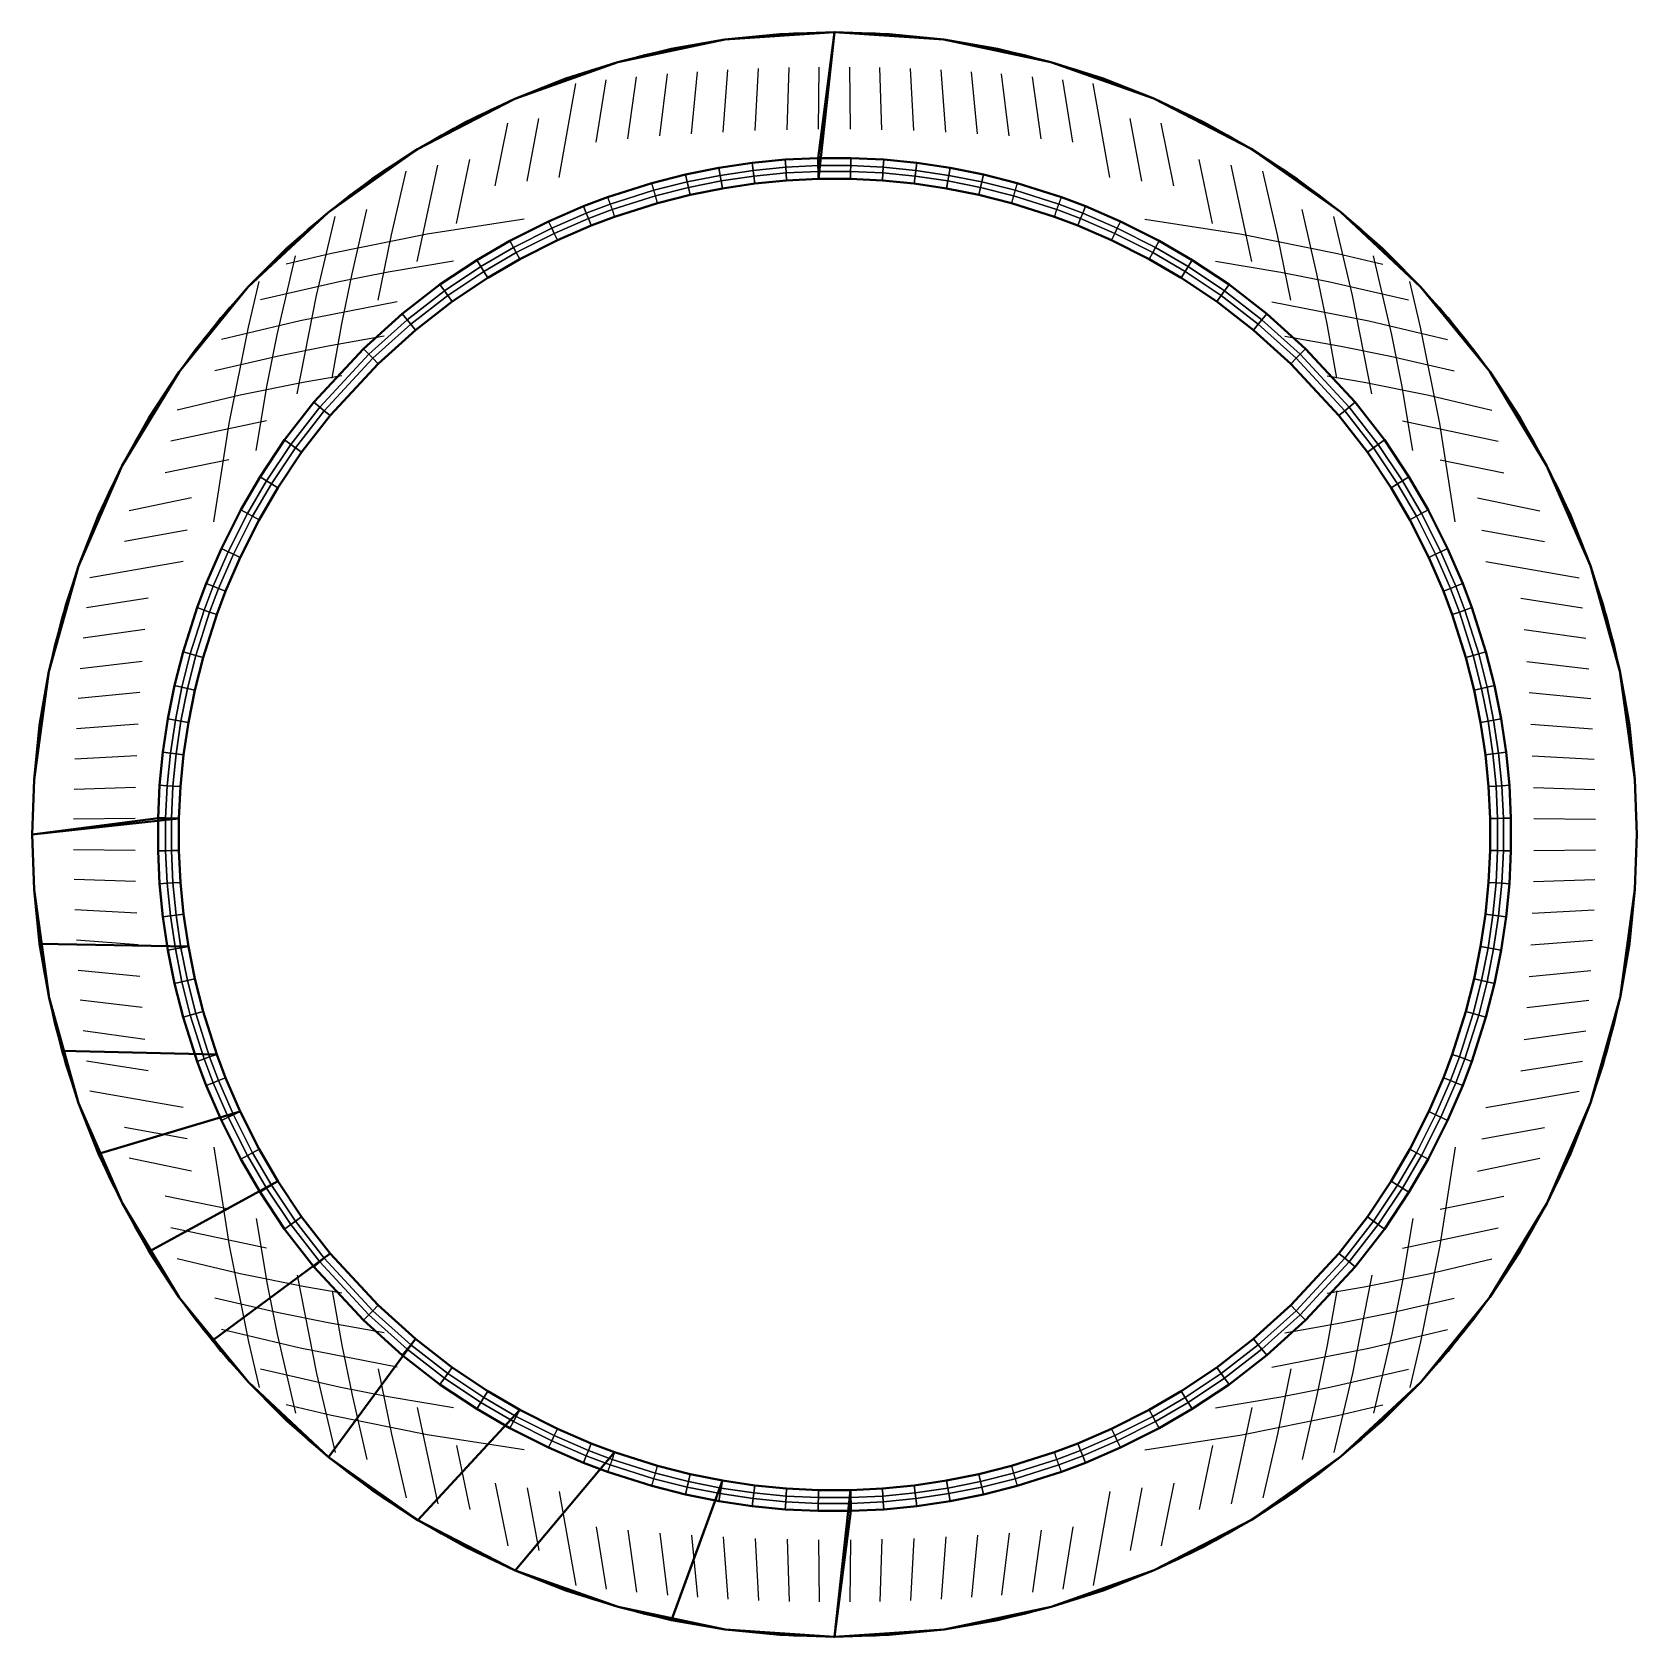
# Model space of a CAD drawing. Extents: x -22.5 to 22.5, y -22.5 to 22.5.
import ezdxf

# ---------------------------------------------------------------- set-up
doc = ezdxf.new("R2010")
doc.units = 0
doc.header["$MEASUREMENT"] = 0
doc.layers.get('0').update_dxf_attribs({"linetype": 'CONTINUOUS'})
for name, color, linetype in [('FEA1', 101, 'CONTINUOUS'), ('FEA2', 21, 'CONTINUOUS'), ('FEA3', 142, 'CONTINUOUS'), ('TendonPoints1', 7, 'CONTINUOUS'), ('TendonPoints3', 7, 'CONTINUOUS')]:
    doc.layers.add(name, color=color, linetype=linetype)

msp = doc.modelspace()

# ---------------------------------------------------------------- linework, layer by layer
at = {"color": 6, "linetype": 'ByBlock', "lineweight": 40, "ltscale": 100}
for points in [[(-0.44653, 18.36617, 58.90162), (-1.34014, 18.32202, 58.90201), (-2.2363, 18.23368, 58.90243), (-3.1367, 18.09958, 58.90302), (-4.04304, 17.91839, 58.90334), (-4.95697, 17.68817, 58.90286), (-6.16106, 17.30677, 58.90218), (-6.81564, 17.05952, 58.90223), (-7.76431, 16.64744, 58.90322), (-8.81354, 16.12087, 58.90084), (-9.71007, 15.5928, 58.90324), (-10.71098, 14.92847, 58.90044), (-11.73631, 14.13264, 58.90235), (-12.7867, 13.18861, 58.90292), (-14.13264, 11.73631, 58.90235), (-14.92847, 10.71098, 58.90044), (-15.5928, 9.71007, 58.90324), (-16.12087, 8.81354, 58.90084), (-16.64744, 7.76431, 58.90322), (-17.05952, 6.81564, 58.90223), (-17.30677, 6.16106, 58.90218), (-17.68817, 4.95697, 58.90286), (-17.91839, 4.04304, 58.90334), (-18.09958, 3.1367, 58.90302), (-18.23368, 2.2363, 58.90243), (-18.32202, 1.34014, 58.90201), (-18.36617, 0.44653, 58.90162), (-18.36617, -0.44653, 58.90162), (-18.32202, -1.34014, 58.90201), (-18.23368, -2.2363, 58.90243), (-18.09958, -3.1367, 58.90302), (-17.91839, -4.04304, 58.90334), (-17.68817, -4.95697, 58.90286), (-17.30677, -6.16106, 58.90218), (-17.05952, -6.81564, 58.90223), (-16.64744, -7.76431, 58.90322), (-16.12087, -8.81354, 58.90084), (-15.5928, -9.71007, 58.90324), (-14.92847, -10.71098, 58.90044), (-14.13264, -11.73631, 58.90235), (-12.7867, -13.18861, 58.90292), (-11.73631, -14.13264, 58.90235), (-10.71098, -14.92847, 58.90044), (-9.71007, -15.5928, 58.90324), (-8.81354, -16.12087, 58.90084), (-7.76431, -16.64744, 58.90322), (-6.81564, -17.05952, 58.90223), (-6.16106, -17.30677, 58.90218), (-4.95697, -17.68817, 58.90286), (-4.04304, -17.91839, 58.90334), (-3.1367, -18.09958, 58.90302), (-2.2363, -18.23368, 58.90243), (-1.34014, -18.32202, 58.90201), (-0.44653, -18.36617, 58.90162), (0.44653, -18.36617, 58.90162), (0, -22.48, 54.58), (-1.53, -22.42, 54.58), (-3.06, -22.27, 54.58), (-4.57, -22.01, 54.58), (-6.06, -21.64, 54.58), (-7.53, -21.18, 54.58), (-8.95, -20.62, 54.58), (-10.34, -19.96, 54.58), (-11.67, -19.21, 54.58), (-12.96, -18.36, 54.58), (-14.18, -17.44, 54.58), (-15.34, -16.43, 54.58), (-16.42, -15.34, 54.58), (-17.43, -14.18, 54.58), (-18.36, -12.97, 54.58), (-19.2, -11.68, 54.58), (-19.95, -10.34, 54.58), (-20.62, -8.95, 54.58), (-21.18, -7.53, 54.58), (-21.64, -6.06, 54.58), (-22, -4.58, 54.58), (-22.27, -3.06, 54.58), (-22.42, -1.54, 54.58), (-22.48, 0, 54.58), (-22.42, 1.53, 54.58), (-22.27, 3.06, 54.58), (-22.01, 4.57, 54.58), (-21.64, 6.06, 54.58), (-21.18, 7.52, 54.58), (-20.62, 8.95, 54.58), (-19.96, 10.34, 54.58), (-19.2, 11.68, 54.58), (-18.36, 12.96, 54.58), (-17.43, 14.18, 54.58), (-16.43, 15.34, 54.58), (-15.34, 16.43, 54.58), (-14.19, 17.43, 54.58), (-12.96, 18.36, 54.58), (-11.68, 19.2, 54.58), (-10.34, 19.96, 54.58), (-8.96, 20.61, 54.58), (-7.53, 21.18, 54.58), (-6.07, 21.64, 54.58), (-4.57, 22.01, 54.58), (-3.07, 22.27, 54.58), (-1.53, 22.42, 54.58), (0, 22.48, 54.58)], [(0, -22.48, 58.95), (-3.06, -22.27, 58.95), (-6.06, -21.64, 58.95), (-8.95, -20.62, 58.95), (-11.67, -19.21, 58.95), (-14.18, -17.44, 58.95), (-16.42, -15.34, 58.95), (-18.36, -12.97, 58.95), (-19.95, -10.34, 58.95), (-21.18, -7.53, 58.95), (-22, -4.58, 58.95), (-22.42, -1.54, 58.95), (-22.48, 0, 58.95), (-22.42, 1.53, 58.95), (-22.01, 4.57, 58.95), (-21.18, 7.52, 58.95), (-19.96, 10.34, 58.95), (-18.36, 12.96, 58.95), (-16.43, 15.34, 58.95), (-14.19, 17.43, 58.95), (-11.68, 19.2, 58.95), (-8.96, 20.61, 58.95), (-6.07, 21.64, 58.95), (-3.07, 22.27, 58.95), (0, 22.48, 58.95), (-0.46076, 18.95175, 59.83269), (-1.38287, 18.9062, 59.83309), (-2.3076, 18.81505, 59.83352), (-3.23671, 18.67667, 59.83413), (-4.17195, 18.4897, 59.83446), (-5.11502, 18.25214, 59.83397), (-6.3575, 17.85858, 59.83326), (-7.03295, 17.60344, 59.83331), (-8.01187, 17.17823, 59.83434), (-9.09455, 16.63487, 59.83188), (-10.01966, 16.08996, 59.83436), (-11.05249, 15.40445, 59.83147), (-12.11052, 14.58325, 59.83344), (-13.19439, 13.60912, 59.83403), (-14.58325, 12.11052, 59.83344), (-15.40445, 11.05249, 59.83147), (-16.08996, 10.01966, 59.83436), (-16.63487, 9.09455, 59.83188), (-17.17823, 8.01187, 59.83434), (-17.60344, 7.03295, 59.83331), (-17.85858, 6.3575, 59.83326), (-18.25214, 5.11502, 59.83397), (-18.4897, 4.17195, 59.83446), (-18.67667, 3.23671, 59.83413), (-18.81505, 2.3076, 59.83352), (-18.9062, 1.38287, 59.83309), (-18.95175, 0.46076, 59.83269), (-18.95175, -0.46076, 59.83269), (-18.9062, -1.38287, 59.83309), (-18.9062, -1.38287, 59.83309), (-18.81505, -2.3076, 59.83352), (-18.67667, -3.23671, 59.83413), (-18.4897, -4.17195, 59.83446), (-18.25214, -5.11502, 59.83397), (-17.85858, -6.3575, 59.83326), (-17.60344, -7.03295, 59.83331), (-17.17823, -8.01187, 59.83434), (-16.63487, -9.09455, 59.83188), (-16.08996, -10.01966, 59.83436), (-15.40445, -11.05249, 59.83147), (-14.58325, -12.11052, 59.83344), (-13.19439, -13.60912, 59.83403), (-12.11052, -14.58325, 59.83344), (-11.05249, -15.40445, 59.83147), (-10.01966, -16.08996, 59.83436), (-9.09455, -16.63487, 59.83188), (-8.01187, -17.17823, 59.83434), (-7.03295, -17.60344, 59.83331), (-6.3575, -17.85858, 59.83326), (-5.11502, -18.25214, 59.83397), (-4.17195, -18.4897, 59.83446), (-3.23671, -18.67667, 59.83413), (-2.3076, -18.81505, 59.83352), (-1.38287, -18.9062, 59.83309), (-0.46076, -18.95175, 59.83269), (0.46076, -18.95175, 59.83269)], [(-0.46076, 18.95175, 59.83269), (-0.45559, 18.73881, 59.49412), (-0.4517, 18.57911, 59.24019), (-0.44653, 18.36617, 58.90162), (0, 22.48, 54.58), (0, 22.48, 55.67), (0, 22.48, 56.77), (0, 22.48, 58.95)], [(-18.36617, 0.44653, 58.90162), (-18.36617, -0.44653, 58.90162), (-18.32202, -1.34014, 58.90201), (-18.23368, -2.2363, 58.90243), (-18.09958, -3.1367, 58.90302), (-17.91839, -4.04304, 58.90334), (-17.68817, -4.95697, 58.90286), (-17.30677, -6.16106, 58.90218), (-17.05952, -6.81564, 58.90223), (-16.64744, -7.76431, 58.90322), (-16.12087, -8.81354, 58.90084), (-15.5928, -9.71007, 58.90324), (-14.92847, -10.71098, 58.90044), (-14.13264, -11.73631, 58.90235), (-12.7867, -13.18861, 58.90292), (-11.73631, -14.13264, 58.90235), (-10.71098, -14.92847, 58.90044), (-9.71007, -15.5928, 58.90324), (-8.81354, -16.12087, 58.90084), (-7.76431, -16.64744, 58.90322), (-6.81564, -17.05952, 58.90223), (-6.16106, -17.30677, 58.90218), (-4.95697, -17.68817, 58.90286), (-4.04304, -17.91839, 58.90334), (-3.1367, -18.09958, 58.90302), (-2.2363, -18.23368, 58.90243), (-1.34014, -18.32202, 58.90201), (-0.44653, -18.36617, 58.90162), (0.44653, -18.36617, 58.90162), (0, -22.48, 54.58), (-1.53, -22.42, 54.58), (-3.06, -22.27, 54.58), (-4.57, -22.01, 54.58), (-6.06, -21.64, 54.58), (-7.53, -21.18, 54.58), (-8.95, -20.62, 54.58), (-10.34, -19.96, 54.58), (-11.67, -19.21, 54.58), (-12.96, -18.36, 54.58), (-14.18, -17.44, 54.58), (-15.34, -16.43, 54.58), (-16.42, -15.34, 54.58), (-17.43, -14.18, 54.58), (-18.36, -12.97, 54.58), (-19.2, -11.68, 54.58), (-19.95, -10.34, 54.58), (-20.62, -8.95, 54.58), (-21.18, -7.53, 54.58), (-21.64, -6.06, 54.58), (-22, -4.58, 54.58), (-22.27, -3.06, 54.58), (-22.42, -1.54, 54.58), (-22.48, 0, 54.58)]]:
    msp.add_polyline3d(points, close=True, dxfattribs=at)
for points in [[(-3.07, 22.27, 58.95), (0, 22.48, 58.95), (-1.53, 22.42, 57.86)], [(0, 22.48, 58.95), (-1.15, 22.45, 57.58), (-1.53, 22.42, 57.86)], [(-0.76, 22.46, 56.22), (0, 22.48, 55.67), (-0.76, 22.46, 55.13), (-1.53, 22.42, 55.67)], [(-1.53, 22.42, 57.13), (-1.15, 22.45, 57.58), (0, 22.48, 56.77), (-0.76, 22.46, 56.22)], [(0, 22.48, 54.58), (-1.53, 22.42, 54.58), (-0.76, 22.46, 55.13)], [(-1.15, 22.45, 57.58), (0, 22.48, 56.77), (0, 22.48, 58.95)], [(-0.76, 22.46, 56.22), (0, 22.48, 55.67), (0, 22.48, 56.77)], [(-0.76, 22.46, 55.13), (0, 22.48, 54.58), (0, 22.48, 55.67)], [(-6.07, 21.64, 58.95), (-3.07, 22.27, 58.95), (-4.57, 22.01, 57.86)], [(-4.57, 22.01, 55.67), (-3.82, 22.15, 55.13), (-4.57, 22.01, 54.58), (-5.32, 21.84, 55.13)], [(-5.32, 21.84, 56.22), (-4.57, 22.01, 57.13), (-3.82, 22.15, 56.22), (-4.57, 22.01, 55.67)], [(-4.94, 21.93, 57.58), (-4.57, 22.01, 57.86), (-4.2, 22.08, 57.58), (-4.57, 22.01, 57.13)], [(-3.07, 22.27, 58.95), (-4.2, 22.08, 57.58), (-4.57, 22.01, 57.86)], [(-3.82, 22.15, 56.22), (-3.07, 22.27, 55.67), (-3.82, 22.15, 55.13), (-4.57, 22.01, 55.67)], [(-4.57, 22.01, 57.13), (-4.2, 22.08, 57.58), (-3.07, 22.27, 56.77), (-3.82, 22.15, 56.22)], [(-3.07, 22.27, 54.58), (-4.57, 22.01, 54.58), (-3.82, 22.15, 55.13)], [(-3.07, 22.27, 58.95), (-1.91, 22.39, 57.58), (-3.07, 22.27, 56.77), (-4.2, 22.08, 57.58)], [(-3.07, 22.27, 56.77), (-2.3, 22.36, 56.22), (-3.07, 22.27, 55.67), (-3.82, 22.15, 56.22)], [(-3.07, 22.27, 55.67), (-2.3, 22.36, 55.13), (-3.07, 22.27, 54.58), (-3.82, 22.15, 55.13)], [(-3.07, 22.27, 58.95), (-1.53, 22.42, 57.86), (-1.91, 22.39, 57.58)], [(-1.91, 22.39, 57.58), (-1.53, 22.42, 57.13), (-2.3, 22.36, 56.22), (-3.07, 22.27, 56.77)], [(-2.3, 22.36, 56.22), (-1.53, 22.42, 55.67), (-2.3, 22.36, 55.13), (-3.07, 22.27, 55.67)], [(-1.53, 22.42, 54.58), (-3.07, 22.27, 54.58), (-2.3, 22.36, 55.13)], [(-1.53, 22.42, 55.67), (-0.76, 22.46, 55.13), (-1.53, 22.42, 54.58), (-2.3, 22.36, 55.13)], [(-2.3, 22.36, 56.22), (-1.53, 22.42, 57.13), (-0.76, 22.46, 56.22), (-1.53, 22.42, 55.67)], [(-1.91, 22.39, 57.58), (-1.53, 22.42, 57.86), (-1.15, 22.45, 57.58), (-1.53, 22.42, 57.13)], [(-8.96, 20.61, 58.95), (-6.07, 21.64, 58.95), (-7.53, 21.18, 57.86)], [(-6.07, 21.64, 58.95), (-7.17, 21.3, 57.58), (-7.53, 21.18, 57.86)], [(-6.8, 21.42, 56.22), (-6.07, 21.64, 55.67), (-6.8, 21.42, 55.13), (-7.53, 21.18, 55.67)], [(-7.53, 21.18, 57.13), (-7.17, 21.3, 57.58), (-6.07, 21.64, 56.77), (-6.8, 21.42, 56.22)], [(-6.07, 21.64, 54.58), (-7.53, 21.18, 54.58), (-6.8, 21.42, 55.13)], [(-6.07, 21.64, 58.95), (-4.94, 21.93, 57.58), (-6.07, 21.64, 56.77), (-7.17, 21.3, 57.58)], [(-6.07, 21.64, 55.67), (-5.32, 21.84, 55.13), (-6.07, 21.64, 54.58), (-6.8, 21.42, 55.13)], [(-6.07, 21.64, 56.77), (-5.32, 21.84, 56.22), (-6.07, 21.64, 55.67), (-6.8, 21.42, 56.22)], [(-6.07, 21.64, 58.95), (-4.57, 22.01, 57.86), (-4.94, 21.93, 57.58)], [(-5.32, 21.84, 56.22), (-4.57, 22.01, 55.67), (-5.32, 21.84, 55.13), (-6.07, 21.64, 55.67)], [(-4.94, 21.93, 57.58), (-4.57, 22.01, 57.13), (-5.32, 21.84, 56.22), (-6.07, 21.64, 56.77)], [(-4.57, 22.01, 54.58), (-6.07, 21.64, 54.58), (-5.32, 21.84, 55.13)], [(-8.96, 20.61, 58.95), (-7.53, 21.18, 57.86), (-7.88, 21.05, 57.58)], [(-8.25, 20.91, 56.22), (-7.53, 21.18, 55.67), (-8.25, 20.91, 55.13), (-8.96, 20.61, 55.67)], [(-8.96, 20.61, 56.77), (-7.88, 21.05, 57.58), (-7.53, 21.18, 57.13), (-8.25, 20.91, 56.22)], [(-7.53, 21.18, 54.58), (-8.96, 20.61, 54.58), (-8.25, 20.91, 55.13)], [(-7.53, 21.18, 55.67), (-6.8, 21.42, 55.13), (-7.53, 21.18, 54.58), (-8.25, 20.91, 55.13)], [(-8.25, 20.91, 56.22), (-7.53, 21.18, 57.13), (-6.8, 21.42, 56.22), (-7.53, 21.18, 55.67)], [(-7.88, 21.05, 57.58), (-7.53, 21.18, 57.86), (-7.17, 21.3, 57.58), (-7.53, 21.18, 57.13)], [(-8.96, 20.61, 58.95), (-7.88, 21.05, 57.58), (-8.96, 20.61, 56.77), (-10, 20.13, 57.58)], [(-8.96, 20.61, 55.67), (-8.25, 20.91, 55.13), (-8.96, 20.61, 54.58), (-9.65, 20.3, 55.13)], [(-8.96, 20.61, 56.77), (-8.25, 20.91, 56.22), (-8.96, 20.61, 55.67), (-9.65, 20.3, 56.22)], [(-11.68, 19.2, 58.95), (-8.96, 20.61, 58.95), (-10.34, 19.96, 57.86)], [(-10.34, 19.96, 55.67), (-9.65, 20.3, 55.13), (-10.34, 19.96, 54.58), (-11.02, 19.59, 55.13)], [(-11.02, 19.59, 56.22), (-10.34, 19.96, 57.13), (-9.65, 20.3, 56.22), (-10.34, 19.96, 55.67)], [(-8.96, 20.61, 58.95), (-10, 20.13, 57.58), (-10.34, 19.96, 57.86)], [(-9.65, 20.3, 56.22), (-8.96, 20.61, 55.67), (-9.65, 20.3, 55.13), (-10.34, 19.96, 55.67)], [(-10.34, 19.96, 57.13), (-10, 20.13, 57.58), (-8.96, 20.61, 56.77), (-9.65, 20.3, 56.22)], [(-8.96, 20.61, 54.58), (-10.34, 19.96, 54.58), (-9.65, 20.3, 55.13)], [(-11.68, 19.2, 58.95), (-10.34, 19.96, 57.86), (-10.68, 19.78, 57.58)], [(-11.02, 19.59, 56.22), (-10.34, 19.96, 55.67), (-11.02, 19.59, 55.13), (-11.68, 19.2, 55.67)], [(-10.68, 19.78, 57.58), (-10.34, 19.96, 57.13), (-11.02, 19.59, 56.22), (-11.68, 19.2, 56.77)], [(-10.34, 19.96, 54.58), (-11.68, 19.2, 54.58), (-11.02, 19.59, 55.13)], [(-10.68, 19.78, 57.58), (-10.34, 19.96, 57.86), (-10, 20.13, 57.58), (-10.34, 19.96, 57.13)], [(-11.68, 19.2, 58.95), (-10.68, 19.78, 57.58), (-11.68, 19.2, 56.77), (-12.65, 18.58, 57.58)], [(-11.68, 19.2, 55.67), (-11.02, 19.59, 55.13), (-11.68, 19.2, 54.58), (-12.32, 18.8, 55.13)], [(-11.68, 19.2, 56.77), (-11.02, 19.59, 56.22), (-11.68, 19.2, 55.67), (-12.32, 18.8, 56.22)], [(-14.19, 17.43, 58.95), (-11.68, 19.2, 58.95), (-12.96, 18.36, 57.86)], [(-11.68, 19.2, 58.95), (-12.65, 18.58, 57.58), (-12.96, 18.36, 57.86)], [(-12.32, 18.8, 56.22), (-11.68, 19.2, 55.67), (-12.32, 18.8, 55.13), (-12.96, 18.36, 55.67)], [(-12.96, 18.36, 57.13), (-12.65, 18.58, 57.58), (-11.68, 19.2, 56.77), (-12.32, 18.8, 56.22)], [(-11.68, 19.2, 54.58), (-12.96, 18.36, 54.58), (-12.32, 18.8, 55.13)], [(-1.36734, 18.69377, 59.49452), (-2.28167, 18.60364, 59.49494), (-2.3076, 18.81505, 59.83352), (-1.38287, 18.9062, 59.83309)], [(-0.45559, 18.73881, 59.49412), (-1.36734, 18.69377, 59.49452), (-1.38287, 18.9062, 59.83309), (-0.46076, 18.95175, 59.83269)], [(-12.96, 18.36, 55.67), (-12.32, 18.8, 55.13), (-12.96, 18.36, 54.58), (-13.58, 17.91, 55.13)], [(-13.58, 17.91, 56.22), (-12.96, 18.36, 57.13), (-12.32, 18.8, 56.22), (-12.96, 18.36, 55.67)], [(-13.27, 18.14, 57.58), (-12.96, 18.36, 57.86), (-12.65, 18.58, 57.58), (-12.96, 18.36, 57.13)], [(-4.12507, 18.28195, 59.49587), (-5.05755, 18.04706, 59.49538), (-5.11502, 18.25214, 59.83397), (-4.17195, 18.4897, 59.83446)], [(-3.20035, 18.46682, 59.49555), (-4.12507, 18.28195, 59.49587), (-4.17195, 18.4897, 59.83446), (-3.23671, 18.67667, 59.83413)], [(-3.17307, 18.30943, 59.24161), (-4.08992, 18.12614, 59.24193), (-4.12507, 18.28195, 59.49587), (-3.20035, 18.46682, 59.49555)], [(-2.28167, 18.60364, 59.49494), (-3.20035, 18.46682, 59.49555), (-3.23671, 18.67667, 59.83413), (-2.3076, 18.81505, 59.83352)], [(-2.26223, 18.44509, 59.24101), (-3.17307, 18.30943, 59.24161), (-3.20035, 18.46682, 59.49555), (-2.28167, 18.60364, 59.49494)], [(-2.2363, 18.23368, 58.90243), (-3.1367, 18.09958, 58.90302), (-3.17307, 18.30943, 59.24161), (-2.26223, 18.44509, 59.24101)], [(-1.35568, 18.53445, 59.24059), (-2.26223, 18.44509, 59.24101), (-2.28167, 18.60364, 59.49494), (-1.36734, 18.69377, 59.49452)], [(-1.34014, 18.32202, 58.90201), (-2.2363, 18.23368, 58.90243), (-2.26223, 18.44509, 59.24101), (-1.35568, 18.53445, 59.24059)], [(-0.4517, 18.57911, 59.24019), (-1.35568, 18.53445, 59.24059), (-1.36734, 18.69377, 59.49452), (-0.45559, 18.73881, 59.49412)], [(-0.44653, 18.36617, 58.90162), (-1.34014, 18.32202, 58.90201), (-1.35568, 18.53445, 59.24059), (-0.4517, 18.57911, 59.24019)], [(-14.19, 17.43, 58.95), (-13.27, 18.14, 57.58), (-14.19, 17.43, 56.77), (-15.06, 16.68, 57.58)], [(-14.19, 17.43, 58.95), (-12.96, 18.36, 57.86), (-13.27, 18.14, 57.58)], [(-13.58, 17.91, 56.22), (-12.96, 18.36, 55.67), (-13.58, 17.91, 55.13), (-14.19, 17.43, 55.67)], [(-14.19, 17.43, 56.77), (-13.27, 18.14, 57.58), (-12.96, 18.36, 57.13), (-13.58, 17.91, 56.22)], [(-12.96, 18.36, 54.58), (-14.19, 17.43, 54.58), (-13.58, 17.91, 55.13)], [(-6.28606, 17.65792, 59.49469), (-5.05755, 18.04706, 59.49538), (-5.11502, 18.25214, 59.83397), (-6.3575, 17.85858, 59.83326)], [(-6.23249, 17.50743, 59.24075), (-5.01444, 17.89325, 59.24145), (-5.05755, 18.04706, 59.49538), (-6.28606, 17.65792, 59.49469)], [(-4.08992, 18.12614, 59.24193), (-5.01444, 17.89325, 59.24145), (-5.05755, 18.04706, 59.49538), (-4.12507, 18.28195, 59.49587)], [(-4.04304, 17.91839, 58.90334), (-4.95697, 17.68817, 58.90286), (-5.01444, 17.89325, 59.24145), (-4.08992, 18.12614, 59.24193)], [(-3.1367, 18.09958, 58.90302), (-4.04304, 17.91839, 58.90334), (-4.08992, 18.12614, 59.24193), (-3.17307, 18.30943, 59.24161)], [(-14.19, 17.43, 55.67), (-13.58, 17.91, 55.13), (-14.19, 17.43, 54.58), (-14.77, 16.94, 55.13)], [(-14.19, 17.43, 56.77), (-13.58, 17.91, 56.22), (-14.19, 17.43, 55.67), (-14.77, 16.94, 56.22)], [(-6.95393, 17.40565, 59.49473), (-7.92185, 16.98522, 59.49575), (-8.01187, 17.17823, 59.83434), (-7.03295, 17.60344, 59.83331)], [(-6.28606, 17.65792, 59.49469), (-6.95393, 17.40565, 59.49473), (-7.03295, 17.60344, 59.83331), (-6.3575, 17.85858, 59.83326)], [(-6.23249, 17.50743, 59.24075), (-6.89466, 17.25731, 59.2408), (-6.95393, 17.40565, 59.49473), (-6.28606, 17.65792, 59.49469)], [(-6.16106, 17.30677, 58.90218), (-4.95697, 17.68817, 58.90286), (-5.01444, 17.89325, 59.24145), (-6.23249, 17.50743, 59.24075)], [(-16.43, 15.34, 58.95), (-14.19, 17.43, 58.95), (-15.34, 16.43, 57.86)], [(-14.19, 17.43, 58.95), (-15.06, 16.68, 57.58), (-15.34, 16.43, 57.86)], [(-14.77, 16.94, 56.22), (-14.19, 17.43, 55.67), (-14.77, 16.94, 55.13), (-15.34, 16.43, 55.67)], [(-15.34, 16.43, 57.13), (-15.06, 16.68, 57.58), (-14.19, 17.43, 56.77), (-14.77, 16.94, 56.22)], [(-14.19, 17.43, 54.58), (-15.34, 16.43, 54.58), (-14.77, 16.94, 55.13)], [(-7.92185, 16.98522, 59.49575), (-8.99236, 16.44796, 59.49332), (-9.09455, 16.63487, 59.83188), (-8.01187, 17.17823, 59.83434)], [(-6.89466, 17.25731, 59.2408), (-7.85433, 16.84046, 59.24181), (-7.92185, 16.98522, 59.49575), (-6.95393, 17.40565, 59.49473)], [(-6.81564, 17.05952, 58.90223), (-7.76431, 16.64744, 58.90322), (-7.85433, 16.84046, 59.24181), (-6.89466, 17.25731, 59.2408)], [(-6.16106, 17.30677, 58.90218), (-6.81564, 17.05952, 58.90223), (-6.89466, 17.25731, 59.2408), (-6.23249, 17.50743, 59.24075)], [(-15.34, 16.43, 55.67), (-14.77, 16.94, 55.13), (-15.34, 16.43, 54.58), (-15.89, 15.89, 55.13)], [(-15.89, 15.89, 56.22), (-15.34, 16.43, 57.13), (-14.77, 16.94, 56.22), (-15.34, 16.43, 55.67)], [(-15.62, 16.16, 57.58), (-15.34, 16.43, 57.86), (-15.06, 16.68, 57.58), (-15.34, 16.43, 57.13)], [(-7.85433, 16.84046, 59.24181), (-8.91572, 16.30778, 59.2394), (-8.99236, 16.44796, 59.49332), (-7.92185, 16.98522, 59.49575)], [(-7.76431, 16.64744, 58.90322), (-8.81354, 16.12087, 58.90084), (-8.91572, 16.30778, 59.2394), (-7.85433, 16.84046, 59.24181)], [(-16.43, 15.34, 58.95), (-15.34, 16.43, 57.86), (-15.62, 16.16, 57.58)], [(-15.89, 15.89, 56.22), (-15.34, 16.43, 55.67), (-15.89, 15.89, 55.13), (-16.43, 15.34, 55.67)], [(-16.43, 15.34, 56.77), (-15.62, 16.16, 57.58), (-15.34, 16.43, 57.13), (-15.89, 15.89, 56.22)], [(-15.34, 16.43, 54.58), (-16.43, 15.34, 54.58), (-15.89, 15.89, 55.13)], [(-8.99236, 16.44796, 59.49332), (-9.90708, 15.90917, 59.49577), (-10.01966, 16.08996, 59.83436), (-9.09455, 16.63487, 59.83188)], [(-8.91572, 16.30778, 59.2394), (-9.82265, 15.77358, 59.24183), (-9.90708, 15.90917, 59.49577), (-8.99236, 16.44796, 59.49332)], [(-8.81354, 16.12087, 58.90084), (-9.71007, 15.5928, 58.90324), (-9.82265, 15.77358, 59.24183), (-8.91572, 16.30778, 59.2394)], [(-16.43, 15.34, 58.95), (-15.62, 16.16, 57.58), (-16.43, 15.34, 56.77), (-17.19, 14.48, 57.58)], [(-16.43, 15.34, 55.67), (-15.89, 15.89, 55.13), (-16.43, 15.34, 54.58), (-16.94, 14.77, 55.13)], [(-16.43, 15.34, 56.77), (-15.89, 15.89, 56.22), (-16.43, 15.34, 55.67), (-16.94, 14.77, 56.22)], [(-9.90708, 15.90917, 59.49577), (-10.9283, 15.23136, 59.49292), (-11.05249, 15.40445, 59.83147), (-10.01966, 16.08996, 59.83436)], [(-9.82265, 15.77358, 59.24183), (-10.83516, 15.10155, 59.239), (-10.9283, 15.23136, 59.49292), (-9.90708, 15.90917, 59.49577)], [(-9.71007, 15.5928, 58.90324), (-10.71098, 14.92847, 58.90044), (-10.83516, 15.10155, 59.239), (-9.82265, 15.77358, 59.24183)], [(-18.36, 12.96, 58.95), (-16.43, 15.34, 58.95), (-17.43, 14.18, 57.86)], [(-16.43, 15.34, 58.95), (-17.19, 14.48, 57.58), (-17.43, 14.18, 57.86)], [(-16.94, 14.77, 56.22), (-16.43, 15.34, 55.67), (-16.94, 14.77, 55.13), (-17.43, 14.18, 55.67)], [(-17.43, 14.18, 57.13), (-17.19, 14.48, 57.58), (-16.43, 15.34, 56.77), (-16.94, 14.77, 56.22)], [(-16.43, 15.34, 54.58), (-17.43, 14.18, 54.58), (-16.94, 14.77, 55.13)], [(-10.9283, 15.23136, 59.49292), (-11.97444, 14.41939, 59.49486), (-12.11052, 14.58325, 59.83344), (-11.05249, 15.40445, 59.83147)], [(-10.83516, 15.10155, 59.239), (-11.87239, 14.2965, 59.24093), (-11.97444, 14.41939, 59.49486), (-10.9283, 15.23136, 59.49292)], [(-10.71098, 14.92847, 58.90044), (-11.73631, 14.13264, 58.90235), (-11.87239, 14.2965, 59.24093), (-10.83516, 15.10155, 59.239)], [(-17.43, 14.18, 55.67), (-16.94, 14.77, 55.13), (-17.43, 14.18, 54.58), (-17.91, 13.58, 55.13)], [(-17.91, 13.58, 56.22), (-17.43, 14.18, 57.13), (-16.94, 14.77, 56.22), (-17.43, 14.18, 55.67)], [(-17.67, 13.89, 57.58), (-17.43, 14.18, 57.86), (-17.19, 14.48, 57.58), (-17.43, 14.18, 57.13)], [(-11.97444, 14.41939, 59.49486), (-13.04614, 13.45621, 59.49545), (-13.19439, 13.60912, 59.83403), (-12.11052, 14.58325, 59.83344)], [(-11.87239, 14.2965, 59.24093), (-12.93495, 13.34152, 59.24151), (-13.04614, 13.45621, 59.49545), (-11.97444, 14.41939, 59.49486)], [(-18.36, 12.96, 58.95), (-17.43, 14.18, 57.86), (-17.67, 13.89, 57.58)], [(-17.91, 13.58, 56.22), (-17.43, 14.18, 55.67), (-17.91, 13.58, 55.13), (-18.36, 12.96, 55.67)], [(-17.67, 13.89, 57.58), (-17.43, 14.18, 57.13), (-17.91, 13.58, 56.22), (-18.36, 12.96, 56.77)], [(-17.43, 14.18, 54.58), (-18.36, 12.96, 54.58), (-17.91, 13.58, 55.13)], [(-11.73631, 14.13264, 58.90235), (-12.7867, 13.18861, 58.90292), (-12.93495, 13.34152, 59.24151), (-11.87239, 14.2965, 59.24093)], [(-18.36, 12.96, 58.95), (-17.67, 13.89, 57.58), (-18.36, 12.96, 56.77), (-19, 12, 57.58)], [(-18.36, 12.96, 55.67), (-17.91, 13.58, 55.13), (-18.36, 12.96, 54.58), (-18.79, 12.33, 55.13)], [(-18.36, 12.96, 56.77), (-17.91, 13.58, 56.22), (-18.36, 12.96, 55.67), (-18.79, 12.33, 56.22)], [(-13.04614, 13.45621, 59.49545), (-14.41939, 11.97444, 59.49486), (-14.58325, 12.11052, 59.83344), (-13.19439, 13.60912, 59.83403)], [(-12.93495, 13.34152, 59.24151), (-14.2965, 11.87239, 59.24093), (-14.41939, 11.97444, 59.49486), (-13.04614, 13.45621, 59.49545)], [(-12.7867, 13.18861, 58.90292), (-14.13264, 11.73631, 58.90235), (-14.2965, 11.87239, 59.24093), (-12.93495, 13.34152, 59.24151)], [(-19.96, 10.34, 58.95), (-18.36, 12.96, 58.95), (-19.2, 11.68, 57.86)], [(-18.36, 12.96, 58.95), (-19, 12, 57.58), (-19.2, 11.68, 57.86)], [(-18.79, 12.33, 56.22), (-18.36, 12.96, 55.67), (-18.79, 12.33, 55.13), (-19.2, 11.68, 55.67)], [(-19.2, 11.68, 57.13), (-19, 12, 57.58), (-18.36, 12.96, 56.77), (-18.79, 12.33, 56.22)], [(-18.36, 12.96, 54.58), (-19.2, 11.68, 54.58), (-18.79, 12.33, 55.13)], [(-19.2, 11.68, 55.67), (-18.79, 12.33, 55.13), (-19.2, 11.68, 54.58), (-19.59, 11.01, 55.13)], [(-19.59, 11.01, 56.22), (-19.2, 11.68, 57.13), (-18.79, 12.33, 56.22), (-19.2, 11.68, 55.67)], [(-19.4, 11.35, 57.58), (-19.2, 11.68, 57.86), (-19, 12, 57.58), (-19.2, 11.68, 57.13)], [(-14.41939, 11.97444, 59.49486), (-15.23136, 10.9283, 59.49292), (-15.40445, 11.05249, 59.83147), (-14.58325, 12.11052, 59.83344)], [(-14.2965, 11.87239, 59.24093), (-15.10155, 10.83516, 59.239), (-15.23136, 10.9283, 59.49292), (-14.41939, 11.97444, 59.49486)], [(-14.13264, 11.73631, 58.90235), (-14.92847, 10.71098, 58.90044), (-15.10155, 10.83516, 59.239), (-14.2965, 11.87239, 59.24093)], [(-19.96, 10.34, 58.95), (-19.4, 11.35, 57.58), (-19.96, 10.34, 56.77), (-20.46, 9.3, 57.58)], [(-19.96, 10.34, 58.95), (-19.2, 11.68, 57.86), (-19.4, 11.35, 57.58)], [(-19.59, 11.01, 56.22), (-19.2, 11.68, 55.67), (-19.59, 11.01, 55.13), (-19.96, 10.34, 55.67)], [(-19.4, 11.35, 57.58), (-19.2, 11.68, 57.13), (-19.59, 11.01, 56.22), (-19.96, 10.34, 56.77)], [(-19.2, 11.68, 54.58), (-19.96, 10.34, 54.58), (-19.59, 11.01, 55.13)], [(-19.96, 10.34, 55.67), (-19.59, 11.01, 55.13), (-19.96, 10.34, 54.58), (-20.3, 9.66, 55.13)], [(-19.96, 10.34, 56.77), (-19.59, 11.01, 56.22), (-19.96, 10.34, 55.67), (-20.3, 9.66, 56.22)], [(-15.23136, 10.9283, 59.49292), (-15.90917, 9.90708, 59.49577), (-16.08996, 10.01966, 59.83436), (-15.40445, 11.05249, 59.83147)], [(-15.10155, 10.83516, 59.239), (-15.77358, 9.82265, 59.24183), (-15.90917, 9.90708, 59.49577), (-15.23136, 10.9283, 59.49292)], [(-14.92847, 10.71098, 58.90044), (-15.5928, 9.71007, 58.90324), (-15.77358, 9.82265, 59.24183), (-15.10155, 10.83516, 59.239)], [(-21.18, 7.52, 58.95), (-19.96, 10.34, 58.95), (-20.62, 8.95, 57.86)], [(-19.96, 10.34, 58.95), (-20.46, 9.3, 57.58), (-20.62, 8.95, 57.86)], [(-20.3, 9.66, 56.22), (-19.96, 10.34, 55.67), (-20.3, 9.66, 55.13), (-20.62, 8.95, 55.67)], [(-20.62, 8.95, 57.13), (-20.46, 9.3, 57.58), (-19.96, 10.34, 56.77), (-20.3, 9.66, 56.22)], [(-19.96, 10.34, 54.58), (-20.62, 8.95, 54.58), (-20.3, 9.66, 55.13)], [(-15.90917, 9.90708, 59.49577), (-16.44796, 8.99236, 59.49332), (-16.63487, 9.09455, 59.83188), (-16.08996, 10.01966, 59.83436)], [(-15.77358, 9.82265, 59.24183), (-16.30778, 8.91572, 59.2394), (-16.44796, 8.99236, 59.49332), (-15.90917, 9.90708, 59.49577)], [(-20.62, 8.95, 55.67), (-20.3, 9.66, 55.13), (-20.62, 8.95, 54.58), (-20.91, 8.24, 55.13)], [(-20.91, 8.24, 56.22), (-20.62, 8.95, 57.13), (-20.3, 9.66, 56.22), (-20.62, 8.95, 55.67)], [(-15.5928, 9.71007, 58.90324), (-16.12087, 8.81354, 58.90084), (-16.30778, 8.91572, 59.2394), (-15.77358, 9.82265, 59.24183)], [(-20.76, 8.6, 57.58), (-20.62, 8.95, 57.86), (-20.46, 9.3, 57.58), (-20.62, 8.95, 57.13)], [(-16.44796, 8.99236, 59.49332), (-16.98522, 7.92185, 59.49575), (-17.17823, 8.01187, 59.83434), (-16.63487, 9.09455, 59.83188)], [(-16.30778, 8.91572, 59.2394), (-16.84046, 7.85433, 59.24181), (-16.98522, 7.92185, 59.49575), (-16.44796, 8.99236, 59.49332)], [(-21.18, 7.52, 58.95), (-20.76, 8.6, 57.58), (-21.18, 7.52, 56.77), (-21.54, 6.43, 57.58)], [(-21.18, 7.52, 58.95), (-20.62, 8.95, 57.86), (-20.76, 8.6, 57.58)], [(-20.91, 8.24, 56.22), (-20.62, 8.95, 55.67), (-20.91, 8.24, 55.13), (-21.18, 7.52, 55.67)], [(-21.18, 7.52, 56.77), (-20.76, 8.6, 57.58), (-20.62, 8.95, 57.13), (-20.91, 8.24, 56.22)], [(-20.62, 8.95, 54.58), (-21.18, 7.52, 54.58), (-20.91, 8.24, 55.13)], [(-16.12087, 8.81354, 58.90084), (-16.64744, 7.76431, 58.90322), (-16.84046, 7.85433, 59.24181), (-16.30778, 8.91572, 59.2394)], [(-21.18, 7.52, 55.67), (-20.91, 8.24, 55.13), (-21.18, 7.52, 54.58), (-21.42, 6.8, 55.13)], [(-21.18, 7.52, 56.77), (-20.91, 8.24, 56.22), (-21.18, 7.52, 55.67), (-21.42, 6.8, 56.22)], [(-16.98522, 7.92185, 59.49575), (-17.40565, 6.95393, 59.49473), (-17.60344, 7.03295, 59.83331), (-17.17823, 8.01187, 59.83434)], [(-16.84046, 7.85433, 59.24181), (-17.25731, 6.89466, 59.2408), (-17.40565, 6.95393, 59.49473), (-16.98522, 7.92185, 59.49575)], [(-16.64744, 7.76431, 58.90322), (-17.05952, 6.81564, 58.90223), (-17.25731, 6.89466, 59.2408), (-16.84046, 7.85433, 59.24181)], [(-22.01, 4.57, 58.95), (-21.18, 7.52, 58.95), (-21.64, 6.06, 57.86)], [(-21.18, 7.52, 58.95), (-21.54, 6.43, 57.58), (-21.64, 6.06, 57.86)], [(-21.42, 6.8, 56.22), (-21.18, 7.52, 55.67), (-21.42, 6.8, 55.13), (-21.64, 6.06, 55.67)], [(-21.64, 6.06, 57.13), (-21.54, 6.43, 57.58), (-21.18, 7.52, 56.77), (-21.42, 6.8, 56.22)], [(-21.18, 7.52, 54.58), (-21.64, 6.06, 54.58), (-21.42, 6.8, 55.13)], [(-21.64, 6.06, 55.67), (-21.42, 6.8, 55.13), (-21.64, 6.06, 54.58), (-21.84, 5.32, 55.13)], [(-21.84, 5.32, 56.22), (-21.64, 6.06, 57.13), (-21.42, 6.8, 56.22), (-21.64, 6.06, 55.67)], [(-17.40565, 6.95393, 59.49473), (-17.65792, 6.28606, 59.49469), (-17.85858, 6.3575, 59.83326), (-17.60344, 7.03295, 59.83331)], [(-17.25731, 6.89466, 59.2408), (-17.50743, 6.23249, 59.24075), (-17.65792, 6.28606, 59.49469), (-17.40565, 6.95393, 59.49473)], [(-17.05952, 6.81564, 58.90223), (-17.30677, 6.16106, 58.90218), (-17.50743, 6.23249, 59.24075), (-17.25731, 6.89466, 59.2408)], [(-21.74, 5.7, 57.58), (-21.64, 6.06, 57.86), (-21.54, 6.43, 57.58), (-21.64, 6.06, 57.13)], [(-17.65792, 6.28606, 59.49469), (-18.04706, 5.05755, 59.49538), (-18.25214, 5.11502, 59.83397), (-17.85858, 6.3575, 59.83326)], [(-22.01, 4.57, 58.95), (-21.64, 6.06, 57.86), (-21.74, 5.7, 57.58)], [(-21.84, 5.32, 56.22), (-21.64, 6.06, 55.67), (-21.84, 5.32, 55.13), (-22.01, 4.57, 55.67)], [(-21.74, 5.7, 57.58), (-21.64, 6.06, 57.13), (-21.84, 5.32, 56.22), (-22.01, 4.57, 56.77)], [(-21.64, 6.06, 54.58), (-22.01, 4.57, 54.58), (-21.84, 5.32, 55.13)], [(-17.50743, 6.23249, 59.24075), (-17.89325, 5.01444, 59.24145), (-18.04706, 5.05755, 59.49538), (-17.65792, 6.28606, 59.49469)], [(-17.30677, 6.16106, 58.90218), (-17.68817, 4.95697, 58.90286), (-17.89325, 5.01444, 59.24145), (-17.50743, 6.23249, 59.24075)], [(-22.01, 4.57, 58.95), (-21.74, 5.7, 57.58), (-22.01, 4.57, 56.77), (-22.21, 3.44, 57.58)], [(-22.01, 4.57, 55.67), (-21.84, 5.32, 55.13), (-22.01, 4.57, 54.58), (-22.15, 3.82, 55.13)], [(-22.01, 4.57, 56.77), (-21.84, 5.32, 56.22), (-22.01, 4.57, 55.67), (-22.15, 3.82, 56.22)], [(-18.04706, 5.05755, 59.49538), (-18.28195, 4.12507, 59.49587), (-18.4897, 4.17195, 59.83446), (-18.25214, 5.11502, 59.83397)], [(-17.89325, 5.01444, 59.24145), (-18.12614, 4.08992, 59.24193), (-18.28195, 4.12507, 59.49587), (-18.04706, 5.05755, 59.49538)], [(-17.68817, 4.95697, 58.90286), (-17.91839, 4.04304, 58.90334), (-18.12614, 4.08992, 59.24193), (-17.89325, 5.01444, 59.24145)], [(-22.42, 1.53, 58.95), (-22.01, 4.57, 58.95), (-22.27, 3.06, 57.86)], [(-22.01, 4.57, 58.95), (-22.21, 3.44, 57.58), (-22.27, 3.06, 57.86)], [(-22.15, 3.82, 56.22), (-22.01, 4.57, 55.67), (-22.15, 3.82, 55.13), (-22.27, 3.06, 55.67)], [(-22.27, 3.06, 57.13), (-22.21, 3.44, 57.58), (-22.01, 4.57, 56.77), (-22.15, 3.82, 56.22)], [(-22.01, 4.57, 54.58), (-22.27, 3.06, 54.58), (-22.15, 3.82, 55.13)], [(-18.28195, 4.12507, 59.49587), (-18.46682, 3.20035, 59.49555), (-18.67667, 3.23671, 59.83413), (-18.4897, 4.17195, 59.83446)], [(-18.12614, 4.08992, 59.24193), (-18.30943, 3.17307, 59.24161), (-18.46682, 3.20035, 59.49555), (-18.28195, 4.12507, 59.49587)], [(-17.91839, 4.04304, 58.90334), (-18.09958, 3.1367, 58.90302), (-18.30943, 3.17307, 59.24161), (-18.12614, 4.08992, 59.24193)], [(-22.27, 3.06, 55.67), (-22.15, 3.82, 55.13), (-22.27, 3.06, 54.58), (-22.36, 2.3, 55.13)], [(-22.36, 2.3, 56.22), (-22.27, 3.06, 57.13), (-22.15, 3.82, 56.22), (-22.27, 3.06, 55.67)], [(-22.32, 2.68, 57.58), (-22.27, 3.06, 57.86), (-22.21, 3.44, 57.58), (-22.27, 3.06, 57.13)], [(-18.46682, 3.20035, 59.49555), (-18.60364, 2.28167, 59.49494), (-18.81505, 2.3076, 59.83352), (-18.67667, 3.23671, 59.83413)], [(-18.30943, 3.17307, 59.24161), (-18.44509, 2.26223, 59.24101), (-18.60364, 2.28167, 59.49494), (-18.46682, 3.20035, 59.49555)], [(-18.09958, 3.1367, 58.90302), (-18.23368, 2.2363, 58.90243), (-18.44509, 2.26223, 59.24101), (-18.30943, 3.17307, 59.24161)], [(-22.42, 1.53, 58.95), (-22.27, 3.06, 57.86), (-22.32, 2.68, 57.58)], [(-22.36, 2.3, 56.22), (-22.27, 3.06, 55.67), (-22.36, 2.3, 55.13), (-22.42, 1.53, 55.67)], [(-22.42, 1.53, 56.77), (-22.32, 2.68, 57.58), (-22.27, 3.06, 57.13), (-22.36, 2.3, 56.22)], [(-22.27, 3.06, 54.58), (-22.42, 1.53, 54.58), (-22.36, 2.3, 55.13)], [(-22.42, 1.53, 58.95), (-22.32, 2.68, 57.58), (-22.42, 1.53, 56.77), (-22.47, 0.38, 57.58)], [(-22.42, 1.53, 55.67), (-22.36, 2.3, 55.13), (-22.42, 1.53, 54.58), (-22.46, 0.77, 55.13)], [(-22.42, 1.53, 56.77), (-22.36, 2.3, 56.22), (-22.42, 1.53, 55.67), (-22.46, 0.77, 56.22)], [(-18.60364, 2.28167, 59.49494), (-18.69377, 1.36734, 59.49452), (-18.9062, 1.38287, 59.83309), (-18.81505, 2.3076, 59.83352)], [(-18.44509, 2.26223, 59.24101), (-18.53445, 1.35568, 59.24059), (-18.69377, 1.36734, 59.49452), (-18.60364, 2.28167, 59.49494)], [(-18.23368, 2.2363, 58.90243), (-18.32202, 1.34014, 58.90201), (-18.53445, 1.35568, 59.24059), (-18.44509, 2.26223, 59.24101)], [(-22.42, 1.53, 58.95), (-22.47, 0.38, 57.58), (-22.48, 0, 57.86)], [(-22.46, 0.77, 56.22), (-22.42, 1.53, 55.67), (-22.46, 0.77, 55.13), (-22.48, 0, 55.67)], [(-22.48, 0, 57.13), (-22.47, 0.38, 57.58), (-22.42, 1.53, 56.77), (-22.46, 0.77, 56.22)], [(-22.42, 1.53, 54.58), (-22.48, 0, 54.58), (-22.46, 0.77, 55.13)], [(-22.42, 1.53, 58.95), (-22.48, 0, 58.95), (-22.48, 0, 57.86)], [(-18.69377, 1.36734, 59.49452), (-18.73881, 0.45559, 59.49412), (-18.95175, 0.46076, 59.83269), (-18.9062, 1.38287, 59.83309)], [(-18.53445, 1.35568, 59.24059), (-18.57911, 0.4517, 59.24019), (-18.73881, 0.45559, 59.49412), (-18.69377, 1.36734, 59.49452)], [(-18.32202, 1.34014, 58.90201), (-18.36617, 0.44653, 58.90162), (-18.57911, 0.4517, 59.24019), (-18.53445, 1.35568, 59.24059)], [(-22.46, 0.77, 56.22), (-22.48, 0, 57.13), (-22.48, 0, 55.67)], [(-22.46, 0.77, 55.13), (-22.48, 0, 55.67), (-22.48, 0, 54.58)], [(-22.47, 0.38, 57.58), (-22.48, 0, 57.86), (-22.48, 0, 57.13)]]:
    msp.add_3dface(points)
at = {"layer": 'FEA1', "color": 40, "linetype": 'ByBlock', "lineweight": 40, "ltscale": 100}
for points in [[(0.46076, -18.95175, 59.83269), (1.38287, -18.9062, 59.83309), (2.3076, -18.81505, 59.83352), (3.23671, -18.67667, 59.83413), (4.17195, -18.4897, 59.83446), (5.11502, -18.25214, 59.83397), (6.3575, -17.85858, 59.83326), (7.03295, -17.60344, 59.83331), (8.01187, -17.17823, 59.83434), (9.09455, -16.63487, 59.83188), (10.01966, -16.08996, 59.83436), (11.05249, -15.40445, 59.83147), (12.11052, -14.58325, 59.83344), (13.19439, -13.60912, 59.83403), (14.58325, -12.11052, 59.83344), (15.40445, -11.05249, 59.83147), (16.08996, -10.01966, 59.83436), (16.63487, -9.09455, 59.83188), (17.17823, -8.01187, 59.83434), (17.60344, -7.03295, 59.83331), (17.85858, -6.3575, 59.83326), (18.25214, -5.11502, 59.83397), (18.4897, -4.17195, 59.83446), (18.67667, -3.23671, 59.83413), (18.81505, -2.3076, 59.83352), (18.9062, -1.38287, 59.83309), (18.95175, -0.46076, 59.83269), (18.95175, 0.46076, 59.83269), (18.9062, 1.38287, 59.83309), (18.81505, 2.3076, 59.83352), (18.67667, 3.23671, 59.83413), (18.4897, 4.17195, 59.83446), (18.25214, 5.11502, 59.83397), (17.85858, 6.3575, 59.83326), (17.60344, 7.03295, 59.83331), (17.17823, 8.01187, 59.83434), (16.63487, 9.09455, 59.83188), (16.08996, 10.01966, 59.83436), (15.40445, 11.05249, 59.83147), (14.58325, 12.11052, 59.83344), (13.19439, 13.60912, 59.83403), (12.11052, 14.58325, 59.83344), (11.05249, 15.40445, 59.83147), (10.01966, 16.08996, 59.83436), (9.09455, 16.63487, 59.83188), (8.01187, 17.17823, 59.83434), (7.03295, 17.60344, 59.83331), (6.3575, 17.85858, 59.83326), (5.11502, 18.25214, 59.83397), (4.17195, 18.4897, 59.83446), (3.23671, 18.67667, 59.83413), (2.3076, 18.81505, 59.83352), (1.38287, 18.9062, 59.83309), (0.46076, 18.95175, 59.83269), (-0.46076, 18.95175, 59.83269), (0, 22.48, 58.95), (3.06, 22.27, 58.95), (6.06, 21.64, 58.95), (8.95, 20.62, 58.95), (11.67, 19.21, 58.95), (14.18, 17.44, 58.95), (16.42, 15.34, 58.95), (18.36, 12.97, 58.95), (19.95, 10.34, 58.95), (21.18, 7.53, 58.95), (22, 4.58, 58.95), (22.42, 1.54, 58.95), (22.48, 0, 58.95), (22.42, -1.53, 58.95), (22.01, -4.57, 58.95), (21.18, -7.52, 58.95), (19.96, -10.34, 58.95), (18.36, -12.96, 58.95), (16.43, -15.34, 58.95), (14.19, -17.43, 58.95), (11.68, -19.2, 58.95), (8.96, -20.61, 58.95), (6.07, -21.64, 58.95), (3.07, -22.27, 58.95), (0, -22.48, 58.95)], [(0, 22.48, 54.58), (0, 22.48, 55.67), (0, 22.48, 56.77), (0, 22.48, 58.95), (-0.46076, 18.95175, 59.83269), (-0.45559, 18.73881, 59.49412), (-0.4517, 18.57911, 59.24019), (-0.44653, 18.36617, 58.90162)], [(0, 22.48, 54.58), (1.53, 22.42, 54.58), (3.06, 22.27, 54.58), (4.57, 22.01, 54.58), (6.06, 21.64, 54.58), (7.53, 21.18, 54.58), (8.95, 20.62, 54.58), (10.34, 19.96, 54.58), (11.67, 19.21, 54.58), (12.96, 18.36, 54.58), (14.18, 17.44, 54.58), (15.34, 16.43, 54.58), (16.42, 15.34, 54.58), (17.43, 14.18, 54.58), (18.36, 12.97, 54.58), (19.2, 11.68, 54.58), (19.95, 10.34, 54.58), (20.62, 8.95, 54.58), (21.18, 7.53, 54.58), (21.64, 6.06, 54.58), (22, 4.58, 54.58), (22.27, 3.06, 54.58), (22.42, 1.54, 54.58), (22.48, 0, 54.58), (22.42, -1.53, 54.58), (22.27, -3.06, 54.58), (22.01, -4.57, 54.58), (21.64, -6.06, 54.58), (21.18, -7.52, 54.58), (20.62, -8.95, 54.58), (19.96, -10.34, 54.58), (19.2, -11.68, 54.58), (18.36, -12.96, 54.58), (17.43, -14.18, 54.58), (16.43, -15.34, 54.58), (15.34, -16.43, 54.58), (14.19, -17.43, 54.58), (12.96, -18.36, 54.58), (11.68, -19.2, 54.58), (10.34, -19.96, 54.58), (8.96, -20.61, 54.58), (7.53, -21.18, 54.58), (6.07, -21.64, 54.58), (4.57, -22.01, 54.58), (3.07, -22.27, 54.58), (1.53, -22.42, 54.58), (0, -22.48, 54.58), (0.44653, -18.36617, 58.90162), (1.34014, -18.32202, 58.90201), (2.2363, -18.23368, 58.90243), (3.1367, -18.09958, 58.90302), (4.04304, -17.91839, 58.90334), (4.95697, -17.68817, 58.90286), (6.16106, -17.30677, 58.90218), (6.81564, -17.05952, 58.90223), (7.76431, -16.64744, 58.90322), (8.81354, -16.12087, 58.90084), (9.71007, -15.5928, 58.90324), (10.71098, -14.92847, 58.90044), (11.73631, -14.13264, 58.90235), (12.7867, -13.18861, 58.90292), (14.13264, -11.73631, 58.90235), (14.92847, -10.71098, 58.90044), (15.5928, -9.71007, 58.90324), (16.12087, -8.81354, 58.90084), (16.64744, -7.76431, 58.90322), (17.05952, -6.81564, 58.90223), (17.30677, -6.16106, 58.90218), (17.68817, -4.95697, 58.90286), (17.91839, -4.04304, 58.90334), (18.09958, -3.1367, 58.90302), (18.23368, -2.2363, 58.90243), (18.32202, -1.34014, 58.90201), (18.36617, -0.44653, 58.90162), (18.36617, 0.44653, 58.90162), (18.32202, 1.34014, 58.90201), (18.23368, 2.2363, 58.90243), (18.09958, 3.1367, 58.90302), (17.91839, 4.04304, 58.90334), (17.68817, 4.95697, 58.90286), (17.30677, 6.16106, 58.90218), (17.05952, 6.81564, 58.90223), (16.64744, 7.76431, 58.90322), (16.12087, 8.81354, 58.90084), (15.5928, 9.71007, 58.90324), (14.92847, 10.71098, 58.90044), (14.13264, 11.73631, 58.90235), (12.7867, 13.18861, 58.90292), (11.73631, 14.13264, 58.90235), (10.71098, 14.92847, 58.90044), (9.71007, 15.5928, 58.90324), (8.81354, 16.12087, 58.90084), (7.76431, 16.64744, 58.90322), (6.81564, 17.05952, 58.90223), (6.16106, 17.30677, 58.90218), (4.95697, 17.68817, 58.90286), (4.04304, 17.91839, 58.90334), (3.1367, 18.09958, 58.90302), (2.2363, 18.23368, 58.90243), (1.34014, 18.32202, 58.90201), (0.44653, 18.36617, 58.90162), (-0.44653, 18.36617, 58.90162)], [(0.44653, -18.36617, 58.90162), (0.4517, -18.57911, 59.24019), (0.45559, -18.73881, 59.49412), (0.46076, -18.95175, 59.83269), (0, -22.48, 58.95), (0, -22.48, 56.77), (-0.01, -22.48, 55.67), (0, -22.48, 54.58)]]:
    msp.add_polyline3d(points, close=True, dxfattribs=at)
at = {"layer": 'FEA1'}
for points in [[(0, 22.48, 58.95), (3.06, 22.27, 58.95), (1.53, 22.42, 57.86)], [(0, 22.48, 58.95), (1.53, 22.42, 57.86), (1.15, 22.45, 57.58)], [(0.76, 22.46, 56.22), (1.53, 22.42, 55.67), (0.76, 22.46, 55.13), (0, 22.48, 55.67)], [(0, 22.48, 56.77), (1.15, 22.45, 57.58), (1.53, 22.42, 57.13), (0.76, 22.46, 56.22)], [(1.53, 22.42, 54.58), (0, 22.48, 54.58), (0.76, 22.46, 55.13)], [(1.15, 22.45, 57.58), (0, 22.48, 56.77), (0, 22.48, 58.95)], [(0.76, 22.46, 56.22), (0, 22.48, 55.67), (0, 22.48, 56.77)], [(0.76, 22.46, 55.13), (0, 22.48, 54.58), (0, 22.48, 55.67)], [(1.53, 22.42, 55.67), (2.3, 22.36, 55.13), (1.53, 22.42, 54.58), (0.76, 22.46, 55.13)], [(0.76, 22.46, 56.22), (1.53, 22.42, 57.13), (2.3, 22.36, 56.22), (1.53, 22.42, 55.67)], [(1.15, 22.45, 57.58), (1.53, 22.42, 57.86), (1.91, 22.39, 57.58), (1.53, 22.42, 57.13)], [(3.06, 22.27, 58.95), (1.91, 22.39, 57.58), (1.53, 22.42, 57.86)], [(2.3, 22.36, 56.22), (3.06, 22.27, 55.67), (2.3, 22.36, 55.13), (1.53, 22.42, 55.67)], [(1.53, 22.42, 57.13), (1.91, 22.39, 57.58), (3.06, 22.27, 56.77), (2.3, 22.36, 56.22)], [(3.06, 22.27, 54.58), (1.53, 22.42, 54.58), (2.3, 22.36, 55.13)], [(3.06, 22.27, 58.95), (4.2, 22.08, 57.58), (3.06, 22.27, 56.77), (1.91, 22.39, 57.58)], [(3.06, 22.27, 55.67), (3.82, 22.15, 55.13), (3.06, 22.27, 54.58), (2.3, 22.36, 55.13)], [(3.06, 22.27, 56.77), (3.82, 22.15, 56.22), (3.06, 22.27, 55.67), (2.3, 22.36, 56.22)], [(3.06, 22.27, 58.95), (4.57, 22.01, 57.86), (4.2, 22.08, 57.58)], [(3.06, 22.27, 58.95), (6.06, 21.64, 58.95), (4.57, 22.01, 57.86)], [(3.82, 22.15, 56.22), (4.57, 22.01, 55.67), (3.82, 22.15, 55.13), (3.06, 22.27, 55.67)], [(3.06, 22.27, 56.77), (4.2, 22.08, 57.58), (4.57, 22.01, 57.13), (3.82, 22.15, 56.22)], [(4.57, 22.01, 54.58), (3.06, 22.27, 54.58), (3.82, 22.15, 55.13)], [(4.57, 22.01, 55.67), (5.32, 21.84, 55.13), (4.57, 22.01, 54.58), (3.82, 22.15, 55.13)], [(3.82, 22.15, 56.22), (4.57, 22.01, 57.13), (5.32, 21.84, 56.22), (4.57, 22.01, 55.67)], [(4.2, 22.08, 57.58), (4.57, 22.01, 57.86), (4.94, 21.93, 57.58), (4.57, 22.01, 57.13)], [(6.06, 21.64, 58.95), (4.94, 21.93, 57.58), (4.57, 22.01, 57.86)], [(5.32, 21.84, 56.22), (6.06, 21.64, 55.67), (5.32, 21.84, 55.13), (4.57, 22.01, 55.67)], [(4.57, 22.01, 57.13), (4.94, 21.93, 57.58), (6.06, 21.64, 56.77), (5.32, 21.84, 56.22)], [(6.06, 21.64, 54.58), (4.57, 22.01, 54.58), (5.32, 21.84, 55.13)], [(6.06, 21.64, 58.95), (7.17, 21.3, 57.58), (6.06, 21.64, 56.77), (4.94, 21.93, 57.58)], [(6.06, 21.64, 55.67), (6.8, 21.42, 55.13), (6.06, 21.64, 54.58), (5.32, 21.84, 55.13)], [(6.06, 21.64, 56.77), (6.8, 21.42, 56.22), (6.06, 21.64, 55.67), (5.32, 21.84, 56.22)], [(6.06, 21.64, 58.95), (7.53, 21.18, 57.86), (7.17, 21.3, 57.58)], [(6.06, 21.64, 58.95), (8.95, 20.62, 58.95), (7.53, 21.18, 57.86)], [(6.8, 21.42, 56.22), (7.53, 21.18, 55.67), (6.8, 21.42, 55.13), (6.06, 21.64, 55.67)], [(7.17, 21.3, 57.58), (7.53, 21.18, 57.13), (6.8, 21.42, 56.22), (6.06, 21.64, 56.77)], [(7.53, 21.18, 54.58), (6.06, 21.64, 54.58), (6.8, 21.42, 55.13)], [(7.53, 21.18, 55.67), (8.25, 20.91, 55.13), (7.53, 21.18, 54.58), (6.8, 21.42, 55.13)], [(6.8, 21.42, 56.22), (7.53, 21.18, 57.13), (8.25, 20.91, 56.22), (7.53, 21.18, 55.67)], [(7.17, 21.3, 57.58), (7.53, 21.18, 57.86), (7.88, 21.05, 57.58), (7.53, 21.18, 57.13)], [(8.95, 20.62, 58.95), (7.88, 21.05, 57.58), (7.53, 21.18, 57.86)], [(8.25, 20.91, 56.22), (8.95, 20.62, 55.67), (8.25, 20.91, 55.13), (7.53, 21.18, 55.67)], [(7.53, 21.18, 57.13), (7.88, 21.05, 57.58), (8.95, 20.62, 56.77), (8.25, 20.91, 56.22)], [(8.95, 20.62, 54.58), (7.53, 21.18, 54.58), (8.25, 20.91, 55.13)], [(8.95, 20.62, 58.95), (10, 20.13, 57.58), (8.95, 20.62, 56.77), (7.88, 21.05, 57.58)], [(8.95, 20.62, 55.67), (9.65, 20.3, 55.13), (8.95, 20.62, 54.58), (8.25, 20.91, 55.13)], [(8.95, 20.62, 56.77), (9.65, 20.3, 56.22), (8.95, 20.62, 55.67), (8.25, 20.91, 56.22)], [(8.95, 20.62, 58.95), (10.34, 19.96, 57.86), (10, 20.13, 57.58)], [(8.95, 20.62, 58.95), (11.67, 19.21, 58.95), (10.34, 19.96, 57.86)], [(9.65, 20.3, 56.22), (10.34, 19.96, 55.67), (9.65, 20.3, 55.13), (8.95, 20.62, 55.67)], [(8.95, 20.62, 56.77), (10, 20.13, 57.58), (10.34, 19.96, 57.13), (9.65, 20.3, 56.22)], [(10.34, 19.96, 54.58), (8.95, 20.62, 54.58), (9.65, 20.3, 55.13)], [(10.34, 19.96, 55.67), (11.02, 19.59, 55.13), (10.34, 19.96, 54.58), (9.65, 20.3, 55.13)], [(9.65, 20.3, 56.22), (10.34, 19.96, 57.13), (11.02, 19.59, 56.22), (10.34, 19.96, 55.67)], [(10, 20.13, 57.58), (10.34, 19.96, 57.86), (10.68, 19.78, 57.58), (10.34, 19.96, 57.13)], [(11.67, 19.21, 58.95), (10.68, 19.78, 57.58), (10.34, 19.96, 57.86)], [(11.02, 19.59, 56.22), (11.67, 19.21, 55.67), (11.02, 19.59, 55.13), (10.34, 19.96, 55.67)], [(10.34, 19.96, 57.13), (10.68, 19.78, 57.58), (11.67, 19.21, 56.77), (11.02, 19.59, 56.22)], [(11.67, 19.21, 54.58), (10.34, 19.96, 54.58), (11.02, 19.59, 55.13)], [(11.67, 19.21, 58.95), (12.65, 18.58, 57.58), (11.67, 19.21, 56.77), (10.68, 19.78, 57.58)], [(11.67, 19.21, 55.67), (12.32, 18.8, 55.13), (11.67, 19.21, 54.58), (11.02, 19.59, 55.13)], [(11.67, 19.21, 56.77), (12.32, 18.8, 56.22), (11.67, 19.21, 55.67), (11.02, 19.59, 56.22)], [(0.45559, 18.73881, 59.49412), (-0.45559, 18.73881, 59.49412), (-0.46076, 18.95175, 59.83269), (0.46076, 18.95175, 59.83269)], [(1.36734, 18.69377, 59.49452), (0.45559, 18.73881, 59.49412), (0.46076, 18.95175, 59.83269), (1.38287, 18.9062, 59.83309)], [(2.28167, 18.60364, 59.49494), (1.36734, 18.69377, 59.49452), (1.38287, 18.9062, 59.83309), (2.3076, 18.81505, 59.83352)], [(11.67, 19.21, 58.95), (12.96, 18.36, 57.86), (12.65, 18.58, 57.58)], [(11.67, 19.21, 58.95), (14.18, 17.44, 58.95), (12.96, 18.36, 57.86)], [(12.32, 18.8, 56.22), (12.96, 18.36, 55.67), (12.32, 18.8, 55.13), (11.67, 19.21, 55.67)], [(12.65, 18.58, 57.58), (12.96, 18.36, 57.13), (12.32, 18.8, 56.22), (11.67, 19.21, 56.77)], [(12.96, 18.36, 54.58), (11.67, 19.21, 54.58), (12.32, 18.8, 55.13)], [(0.4517, 18.57911, 59.24019), (-0.4517, 18.57911, 59.24019), (-0.45559, 18.73881, 59.49412), (0.45559, 18.73881, 59.49412)], [(0.44653, 18.36617, 58.90162), (-0.44653, 18.36617, 58.90162), (-0.4517, 18.57911, 59.24019), (0.4517, 18.57911, 59.24019)], [(1.34014, 18.32202, 58.90201), (0.44653, 18.36617, 58.90162), (0.4517, 18.57911, 59.24019), (1.35568, 18.53445, 59.24059)], [(1.35568, 18.53445, 59.24059), (0.4517, 18.57911, 59.24019), (0.45559, 18.73881, 59.49412), (1.36734, 18.69377, 59.49452)], [(2.2363, 18.23368, 58.90243), (1.34014, 18.32202, 58.90201), (1.35568, 18.53445, 59.24059), (2.26223, 18.44509, 59.24101)], [(2.26223, 18.44509, 59.24101), (1.35568, 18.53445, 59.24059), (1.36734, 18.69377, 59.49452), (2.28167, 18.60364, 59.49494)], [(3.1367, 18.09958, 58.90302), (2.2363, 18.23368, 58.90243), (2.26223, 18.44509, 59.24101), (3.17307, 18.30943, 59.24161)], [(3.17307, 18.30943, 59.24161), (2.26223, 18.44509, 59.24101), (2.28167, 18.60364, 59.49494), (3.20035, 18.46682, 59.49555)], [(3.20035, 18.46682, 59.49555), (2.28167, 18.60364, 59.49494), (2.3076, 18.81505, 59.83352), (3.23671, 18.67667, 59.83413)], [(4.08992, 18.12614, 59.24193), (3.17307, 18.30943, 59.24161), (3.20035, 18.46682, 59.49555), (4.12507, 18.28195, 59.49587)], [(4.12507, 18.28195, 59.49587), (3.20035, 18.46682, 59.49555), (3.23671, 18.67667, 59.83413), (4.17195, 18.4897, 59.83446)], [(5.05755, 18.04706, 59.49538), (4.12507, 18.28195, 59.49587), (4.17195, 18.4897, 59.83446), (5.11502, 18.25214, 59.83397)], [(12.96, 18.36, 55.67), (13.58, 17.91, 55.13), (12.96, 18.36, 54.58), (12.32, 18.8, 55.13)], [(12.32, 18.8, 56.22), (12.96, 18.36, 57.13), (13.58, 17.91, 56.22), (12.96, 18.36, 55.67)], [(12.65, 18.58, 57.58), (12.96, 18.36, 57.86), (13.27, 18.14, 57.58), (12.96, 18.36, 57.13)], [(4.04304, 17.91839, 58.90334), (3.1367, 18.09958, 58.90302), (3.17307, 18.30943, 59.24161), (4.08992, 18.12614, 59.24193)], [(4.95697, 17.68817, 58.90286), (4.04304, 17.91839, 58.90334), (4.08992, 18.12614, 59.24193), (5.01444, 17.89325, 59.24145)], [(5.01444, 17.89325, 59.24145), (4.08992, 18.12614, 59.24193), (4.12507, 18.28195, 59.49587), (5.05755, 18.04706, 59.49538)], [(5.01444, 17.89325, 59.24145), (6.23249, 17.50743, 59.24075), (6.28606, 17.65792, 59.49469), (5.05755, 18.04706, 59.49538)], [(5.05755, 18.04706, 59.49538), (6.28606, 17.65792, 59.49469), (6.3575, 17.85858, 59.83326), (5.11502, 18.25214, 59.83397)], [(14.18, 17.44, 58.95), (13.27, 18.14, 57.58), (12.96, 18.36, 57.86)], [(13.58, 17.91, 56.22), (14.18, 17.44, 55.67), (13.58, 17.91, 55.13), (12.96, 18.36, 55.67)], [(12.96, 18.36, 57.13), (13.27, 18.14, 57.58), (14.18, 17.44, 56.77), (13.58, 17.91, 56.22)], [(14.18, 17.44, 54.58), (12.96, 18.36, 54.58), (13.58, 17.91, 55.13)], [(14.18, 17.44, 58.95), (15.06, 16.68, 57.58), (14.18, 17.44, 56.77), (13.27, 18.14, 57.58)], [(4.95697, 17.68817, 58.90286), (6.16106, 17.30677, 58.90218), (6.23249, 17.50743, 59.24075), (5.01444, 17.89325, 59.24145)], [(6.89466, 17.25731, 59.2408), (6.23249, 17.50743, 59.24075), (6.28606, 17.65792, 59.49469), (6.95393, 17.40565, 59.49473)], [(6.95393, 17.40565, 59.49473), (6.28606, 17.65792, 59.49469), (6.3575, 17.85858, 59.83326), (7.03295, 17.60344, 59.83331)], [(7.92185, 16.98522, 59.49575), (6.95393, 17.40565, 59.49473), (7.03295, 17.60344, 59.83331), (8.01187, 17.17823, 59.83434)], [(14.18, 17.44, 55.67), (14.77, 16.94, 55.13), (14.18, 17.44, 54.58), (13.58, 17.91, 55.13)], [(14.18, 17.44, 56.77), (14.77, 16.94, 56.22), (14.18, 17.44, 55.67), (13.58, 17.91, 56.22)], [(6.81564, 17.05952, 58.90223), (6.16106, 17.30677, 58.90218), (6.23249, 17.50743, 59.24075), (6.89466, 17.25731, 59.2408)], [(7.76431, 16.64744, 58.90322), (6.81564, 17.05952, 58.90223), (6.89466, 17.25731, 59.2408), (7.85433, 16.84046, 59.24181)], [(7.85433, 16.84046, 59.24181), (6.89466, 17.25731, 59.2408), (6.95393, 17.40565, 59.49473), (7.92185, 16.98522, 59.49575)], [(8.99236, 16.44796, 59.49332), (7.92185, 16.98522, 59.49575), (8.01187, 17.17823, 59.83434), (9.09455, 16.63487, 59.83188)], [(14.18, 17.44, 58.95), (15.34, 16.43, 57.86), (15.06, 16.68, 57.58)], [(14.18, 17.44, 58.95), (16.42, 15.34, 58.95), (15.34, 16.43, 57.86)], [(14.77, 16.94, 56.22), (15.34, 16.43, 55.67), (14.77, 16.94, 55.13), (14.18, 17.44, 55.67)], [(15.06, 16.68, 57.58), (15.34, 16.43, 57.13), (14.77, 16.94, 56.22), (14.18, 17.44, 56.77)], [(15.34, 16.43, 54.58), (14.18, 17.44, 54.58), (14.77, 16.94, 55.13)], [(8.81354, 16.12087, 58.90084), (7.76431, 16.64744, 58.90322), (7.85433, 16.84046, 59.24181), (8.91572, 16.30778, 59.2394)], [(8.91572, 16.30778, 59.2394), (7.85433, 16.84046, 59.24181), (7.92185, 16.98522, 59.49575), (8.99236, 16.44796, 59.49332)], [(15.34, 16.43, 55.67), (15.89, 15.89, 55.13), (15.34, 16.43, 54.58), (14.77, 16.94, 55.13)], [(14.77, 16.94, 56.22), (15.34, 16.43, 57.13), (15.89, 15.89, 56.22), (15.34, 16.43, 55.67)], [(15.06, 16.68, 57.58), (15.34, 16.43, 57.86), (15.62, 16.16, 57.58), (15.34, 16.43, 57.13)], [(9.71007, 15.5928, 58.90324), (8.81354, 16.12087, 58.90084), (8.91572, 16.30778, 59.2394), (9.82265, 15.77358, 59.24183)], [(8.81354, 16.12087, 58.90084), (8.81354, 16.12087, 58.90084), (8.91572, 16.30778, 59.2394)], [(9.82265, 15.77358, 59.24183), (8.91572, 16.30778, 59.2394), (8.99236, 16.44796, 59.49332), (9.90708, 15.90917, 59.49577)], [(8.91572, 16.30778, 59.2394), (8.91572, 16.30778, 59.2394), (8.99236, 16.44796, 59.49332)], [(9.90708, 15.90917, 59.49577), (8.99236, 16.44796, 59.49332), (9.09455, 16.63487, 59.83188), (10.01966, 16.08996, 59.83436)], [(16.42, 15.34, 58.95), (15.62, 16.16, 57.58), (15.34, 16.43, 57.86)], [(15.89, 15.89, 56.22), (16.42, 15.34, 55.67), (15.89, 15.89, 55.13), (15.34, 16.43, 55.67)], [(15.34, 16.43, 57.13), (15.62, 16.16, 57.58), (16.42, 15.34, 56.77), (15.89, 15.89, 56.22)], [(16.42, 15.34, 54.58), (15.34, 16.43, 54.58), (15.89, 15.89, 55.13)], [(10.71098, 14.92847, 58.90044), (9.71007, 15.5928, 58.90324), (9.82265, 15.77358, 59.24183), (10.83516, 15.10155, 59.239)], [(10.83516, 15.10155, 59.239), (9.82265, 15.77358, 59.24183), (9.90708, 15.90917, 59.49577), (10.9283, 15.23136, 59.49292)], [(10.9283, 15.23136, 59.49292), (9.90708, 15.90917, 59.49577), (10.01966, 16.08996, 59.83436), (11.05249, 15.40445, 59.83147)], [(16.42, 15.34, 58.95), (17.19, 14.48, 57.58), (16.42, 15.34, 56.77), (15.62, 16.16, 57.58)], [(16.42, 15.34, 55.67), (16.94, 14.77, 55.13), (16.42, 15.34, 54.58), (15.89, 15.89, 55.13)], [(16.42, 15.34, 56.77), (16.94, 14.77, 56.22), (16.42, 15.34, 55.67), (15.89, 15.89, 56.22)], [(11.97444, 14.41939, 59.49486), (10.9283, 15.23136, 59.49292), (11.05249, 15.40445, 59.83147), (12.11052, 14.58325, 59.83344)], [(16.42, 15.34, 58.95), (17.43, 14.18, 57.86), (17.19, 14.48, 57.58)], [(16.42, 15.34, 58.95), (18.36, 12.97, 58.95), (17.43, 14.18, 57.86)], [(16.94, 14.77, 56.22), (17.43, 14.18, 55.67), (16.94, 14.77, 55.13), (16.42, 15.34, 55.67)], [(16.42, 15.34, 56.77), (17.19, 14.48, 57.58), (17.43, 14.18, 57.13), (16.94, 14.77, 56.22)], [(17.43, 14.18, 54.58), (16.42, 15.34, 54.58), (16.94, 14.77, 55.13)], [(11.73631, 14.13264, 58.90235), (10.71098, 14.92847, 58.90044), (10.83516, 15.10155, 59.239), (11.87239, 14.2965, 59.24093)], [(11.87239, 14.2965, 59.24093), (10.83516, 15.10155, 59.239), (10.9283, 15.23136, 59.49292), (11.97444, 14.41939, 59.49486)], [(12.93495, 13.34152, 59.24151), (11.87239, 14.2965, 59.24093), (11.97444, 14.41939, 59.49486), (13.04614, 13.45621, 59.49545)], [(13.04614, 13.45621, 59.49545), (11.97444, 14.41939, 59.49486), (12.11052, 14.58325, 59.83344), (13.19439, 13.60912, 59.83403)], [(17.43, 14.18, 55.67), (17.91, 13.58, 55.13), (17.43, 14.18, 54.58), (16.94, 14.77, 55.13)], [(16.94, 14.77, 56.22), (17.43, 14.18, 57.13), (17.91, 13.58, 56.22), (17.43, 14.18, 55.67)], [(17.19, 14.48, 57.58), (17.43, 14.18, 57.86), (17.67, 13.89, 57.58), (17.43, 14.18, 57.13)], [(12.7867, 13.18861, 58.90292), (11.73631, 14.13264, 58.90235), (11.87239, 14.2965, 59.24093), (12.93495, 13.34152, 59.24151)], [(18.36, 12.97, 58.95), (17.67, 13.89, 57.58), (17.43, 14.18, 57.86)], [(17.91, 13.58, 56.22), (18.36, 12.97, 55.67), (17.91, 13.58, 55.13), (17.43, 14.18, 55.67)], [(17.43, 14.18, 57.13), (17.67, 13.89, 57.58), (18.36, 12.97, 56.77), (17.91, 13.58, 56.22)], [(18.36, 12.97, 54.58), (17.43, 14.18, 54.58), (17.91, 13.58, 55.13)], [(14.41939, 11.97444, 59.49486), (13.04614, 13.45621, 59.49545), (13.19439, 13.60912, 59.83403), (14.58325, 12.11052, 59.83344)], [(18.36, 12.97, 58.95), (19, 12, 57.58), (18.36, 12.97, 56.77), (17.67, 13.89, 57.58)], [(18.36, 12.97, 55.67), (18.79, 12.33, 55.13), (18.36, 12.97, 54.58), (17.91, 13.58, 55.13)], [(18.36, 12.97, 56.77), (18.79, 12.33, 56.22), (18.36, 12.97, 55.67), (17.91, 13.58, 56.22)], [(14.13264, 11.73631, 58.90235), (12.7867, 13.18861, 58.90292), (12.93495, 13.34152, 59.24151), (14.2965, 11.87239, 59.24093)], [(14.2965, 11.87239, 59.24093), (12.93495, 13.34152, 59.24151), (13.04614, 13.45621, 59.49545), (14.41939, 11.97444, 59.49486)], [(18.36, 12.97, 58.95), (19.95, 10.34, 58.95), (19.2, 11.68, 57.86)], [(18.36, 12.97, 58.95), (19.2, 11.68, 57.86), (19, 12, 57.58)], [(18.79, 12.33, 56.22), (19.2, 11.68, 55.67), (18.79, 12.33, 55.13), (18.36, 12.97, 55.67)], [(18.36, 12.97, 56.77), (19, 12, 57.58), (19.2, 11.68, 57.13), (18.79, 12.33, 56.22)], [(19.2, 11.68, 54.58), (18.36, 12.97, 54.58), (18.79, 12.33, 55.13)], [(19.2, 11.68, 55.67), (19.59, 11.01, 55.13), (19.2, 11.68, 54.58), (18.79, 12.33, 55.13)], [(18.79, 12.33, 56.22), (19.2, 11.68, 57.13), (19.59, 11.01, 56.22), (19.2, 11.68, 55.67)], [(14.92847, 10.71098, 58.90044), (14.13264, 11.73631, 58.90235), (14.2965, 11.87239, 59.24093), (15.10155, 10.83516, 59.239)], [(15.10155, 10.83516, 59.239), (14.2965, 11.87239, 59.24093), (14.41939, 11.97444, 59.49486), (15.23136, 10.9283, 59.49292)], [(15.23136, 10.9283, 59.49292), (14.41939, 11.97444, 59.49486), (14.58325, 12.11052, 59.83344), (15.40445, 11.05249, 59.83147)], [(19, 12, 57.58), (19.2, 11.68, 57.86), (19.4, 11.35, 57.58), (19.2, 11.68, 57.13)], [(19.95, 10.34, 58.95), (19.4, 11.35, 57.58), (19.2, 11.68, 57.86)], [(19.59, 11.01, 56.22), (19.95, 10.34, 55.67), (19.59, 11.01, 55.13), (19.2, 11.68, 55.67)], [(19.2, 11.68, 57.13), (19.4, 11.35, 57.58), (19.95, 10.34, 56.77), (19.59, 11.01, 56.22)], [(19.95, 10.34, 54.58), (19.2, 11.68, 54.58), (19.59, 11.01, 55.13)], [(19.95, 10.34, 58.95), (20.46, 9.3, 57.58), (19.95, 10.34, 56.77), (19.4, 11.35, 57.58)], [(15.5928, 9.71007, 58.90324), (14.92847, 10.71098, 58.90044), (15.10155, 10.83516, 59.239), (15.77358, 9.82265, 59.24183)], [(15.77358, 9.82265, 59.24183), (15.10155, 10.83516, 59.239), (15.23136, 10.9283, 59.49292), (15.90917, 9.90708, 59.49577)], [(15.90917, 9.90708, 59.49577), (15.23136, 10.9283, 59.49292), (15.40445, 11.05249, 59.83147), (16.08996, 10.01966, 59.83436)], [(19.95, 10.34, 55.67), (20.3, 9.66, 55.13), (19.95, 10.34, 54.58), (19.59, 11.01, 55.13)], [(19.95, 10.34, 56.77), (20.3, 9.66, 56.22), (19.95, 10.34, 55.67), (19.59, 11.01, 56.22)], [(16.30778, 8.91572, 59.2394), (15.77358, 9.82265, 59.24183), (15.90917, 9.90708, 59.49577), (16.44796, 8.99236, 59.49332)], [(16.44796, 8.99236, 59.49332), (15.90917, 9.90708, 59.49577), (16.08996, 10.01966, 59.83436), (16.63487, 9.09455, 59.83188)], [(19.95, 10.34, 58.95), (21.18, 7.53, 58.95), (20.62, 8.95, 57.86)], [(19.95, 10.34, 58.95), (20.62, 8.95, 57.86), (20.46, 9.3, 57.58)], [(20.3, 9.66, 56.22), (20.62, 8.95, 55.67), (20.3, 9.66, 55.13), (19.95, 10.34, 55.67)], [(20.46, 9.3, 57.58), (20.62, 8.95, 57.13), (20.3, 9.66, 56.22), (19.95, 10.34, 56.77)], [(20.62, 8.95, 54.58), (19.95, 10.34, 54.58), (20.3, 9.66, 55.13)], [(16.12087, 8.81354, 58.90084), (15.5928, 9.71007, 58.90324), (15.77358, 9.82265, 59.24183), (16.30778, 8.91572, 59.2394)], [(20.62, 8.95, 55.67), (20.91, 8.24, 55.13), (20.62, 8.95, 54.58), (20.3, 9.66, 55.13)], [(20.3, 9.66, 56.22), (20.62, 8.95, 57.13), (20.91, 8.24, 56.22), (20.62, 8.95, 55.67)], [(16.84046, 7.85433, 59.24181), (16.30778, 8.91572, 59.2394), (16.44796, 8.99236, 59.49332), (16.98522, 7.92185, 59.49575)], [(16.98522, 7.92185, 59.49575), (16.44796, 8.99236, 59.49332), (16.63487, 9.09455, 59.83188), (17.17823, 8.01187, 59.83434)], [(20.46, 9.3, 57.58), (20.62, 8.95, 57.86), (20.76, 8.6, 57.58), (20.62, 8.95, 57.13)], [(16.64744, 7.76431, 58.90322), (16.12087, 8.81354, 58.90084), (16.30778, 8.91572, 59.2394), (16.84046, 7.85433, 59.24181)], [(21.18, 7.53, 58.95), (20.76, 8.6, 57.58), (20.62, 8.95, 57.86)], [(20.91, 8.24, 56.22), (21.18, 7.53, 55.67), (20.91, 8.24, 55.13), (20.62, 8.95, 55.67)], [(20.62, 8.95, 57.13), (20.76, 8.6, 57.58), (21.18, 7.53, 56.77), (20.91, 8.24, 56.22)], [(21.18, 7.53, 54.58), (20.62, 8.95, 54.58), (20.91, 8.24, 55.13)], [(21.18, 7.53, 58.95), (21.54, 6.43, 57.58), (21.18, 7.53, 56.77), (20.76, 8.6, 57.58)], [(21.18, 7.53, 55.67), (21.42, 6.8, 55.13), (21.18, 7.53, 54.58), (20.91, 8.24, 55.13)], [(21.18, 7.53, 56.77), (21.42, 6.8, 56.22), (21.18, 7.53, 55.67), (20.91, 8.24, 56.22)], [(17.05952, 6.81564, 58.90223), (16.64744, 7.76431, 58.90322), (16.84046, 7.85433, 59.24181), (17.25731, 6.89466, 59.2408)], [(17.25731, 6.89466, 59.2408), (16.84046, 7.85433, 59.24181), (16.98522, 7.92185, 59.49575), (17.40565, 6.95393, 59.49473)], [(17.40565, 6.95393, 59.49473), (16.98522, 7.92185, 59.49575), (17.17823, 8.01187, 59.83434), (17.60344, 7.03295, 59.83331)], [(21.18, 7.53, 58.95), (21.64, 6.06, 57.86), (21.54, 6.43, 57.58)], [(21.18, 7.53, 58.95), (22, 4.58, 58.95), (21.64, 6.06, 57.86)], [(21.42, 6.8, 56.22), (21.64, 6.06, 55.67), (21.42, 6.8, 55.13), (21.18, 7.53, 55.67)], [(21.18, 7.53, 56.77), (21.54, 6.43, 57.58), (21.64, 6.06, 57.13), (21.42, 6.8, 56.22)], [(21.64, 6.06, 54.58), (21.18, 7.53, 54.58), (21.42, 6.8, 55.13)], [(17.30677, 6.16106, 58.90218), (17.05952, 6.81564, 58.90223), (17.25731, 6.89466, 59.2408), (17.50743, 6.23249, 59.24075)], [(17.50743, 6.23249, 59.24075), (17.25731, 6.89466, 59.2408), (17.40565, 6.95393, 59.49473), (17.65792, 6.28606, 59.49469)], [(17.65792, 6.28606, 59.49469), (17.40565, 6.95393, 59.49473), (17.60344, 7.03295, 59.83331), (17.85858, 6.3575, 59.83326)], [(21.64, 6.06, 55.67), (21.84, 5.32, 55.13), (21.64, 6.06, 54.58), (21.42, 6.8, 55.13)], [(21.42, 6.8, 56.22), (21.64, 6.06, 57.13), (21.84, 5.32, 56.22), (21.64, 6.06, 55.67)], [(18.04706, 5.05755, 59.49538), (17.65792, 6.28606, 59.49469), (17.85858, 6.3575, 59.83326), (18.25214, 5.11502, 59.83397)], [(21.54, 6.43, 57.58), (21.64, 6.06, 57.86), (21.74, 5.7, 57.58), (21.64, 6.06, 57.13)], [(17.68817, 4.95697, 58.90286), (17.30677, 6.16106, 58.90218), (17.50743, 6.23249, 59.24075), (17.89325, 5.01444, 59.24145)], [(17.89325, 5.01444, 59.24145), (17.50743, 6.23249, 59.24075), (17.65792, 6.28606, 59.49469), (18.04706, 5.05755, 59.49538)], [(22, 4.58, 58.95), (21.74, 5.7, 57.58), (21.64, 6.06, 57.86)], [(21.84, 5.32, 56.22), (22, 4.58, 55.67), (21.84, 5.32, 55.13), (21.64, 6.06, 55.67)], [(21.64, 6.06, 57.13), (21.74, 5.7, 57.58), (22, 4.58, 56.77), (21.84, 5.32, 56.22)], [(22, 4.58, 54.58), (21.64, 6.06, 54.58), (21.84, 5.32, 55.13)], [(22, 4.58, 58.95), (22.21, 3.44, 57.58), (22, 4.58, 56.77), (21.74, 5.7, 57.58)], [(17.91839, 4.04304, 58.90334), (17.68817, 4.95697, 58.90286), (17.89325, 5.01444, 59.24145), (18.12614, 4.08992, 59.24193)], [(18.12614, 4.08992, 59.24193), (17.89325, 5.01444, 59.24145), (18.04706, 5.05755, 59.49538), (18.28195, 4.12507, 59.49587)], [(18.28195, 4.12507, 59.49587), (18.04706, 5.05755, 59.49538), (18.25214, 5.11502, 59.83397), (18.4897, 4.17195, 59.83446)], [(22, 4.58, 55.67), (22.15, 3.82, 55.13), (22, 4.58, 54.58), (21.84, 5.32, 55.13)], [(22, 4.58, 56.77), (22.15, 3.82, 56.22), (22, 4.58, 55.67), (21.84, 5.32, 56.22)], [(22, 4.58, 58.95), (22.42, 1.54, 58.95), (22.27, 3.06, 57.86)], [(22, 4.58, 58.95), (22.27, 3.06, 57.86), (22.21, 3.44, 57.58)], [(22.15, 3.82, 56.22), (22.27, 3.06, 55.67), (22.15, 3.82, 55.13), (22, 4.58, 55.67)], [(22.21, 3.44, 57.58), (22.27, 3.06, 57.13), (22.15, 3.82, 56.22), (22, 4.58, 56.77)], [(22.27, 3.06, 54.58), (22, 4.58, 54.58), (22.15, 3.82, 55.13)], [(18.09958, 3.1367, 58.90302), (17.91839, 4.04304, 58.90334), (18.12614, 4.08992, 59.24193), (18.30943, 3.17307, 59.24161)], [(18.30943, 3.17307, 59.24161), (18.12614, 4.08992, 59.24193), (18.28195, 4.12507, 59.49587), (18.46682, 3.20035, 59.49555)], [(18.46682, 3.20035, 59.49555), (18.28195, 4.12507, 59.49587), (18.4897, 4.17195, 59.83446), (18.67667, 3.23671, 59.83413)], [(22.27, 3.06, 55.67), (22.36, 2.3, 55.13), (22.27, 3.06, 54.58), (22.15, 3.82, 55.13)], [(22.15, 3.82, 56.22), (22.27, 3.06, 57.13), (22.36, 2.3, 56.22), (22.27, 3.06, 55.67)], [(18.23368, 2.2363, 58.90243), (18.09958, 3.1367, 58.90302), (18.30943, 3.17307, 59.24161), (18.44509, 2.26223, 59.24101)], [(18.44509, 2.26223, 59.24101), (18.30943, 3.17307, 59.24161), (18.46682, 3.20035, 59.49555), (18.60364, 2.28167, 59.49494)], [(18.60364, 2.28167, 59.49494), (18.46682, 3.20035, 59.49555), (18.67667, 3.23671, 59.83413), (18.81505, 2.3076, 59.83352)], [(22.21, 3.44, 57.58), (22.27, 3.06, 57.86), (22.32, 2.68, 57.58), (22.27, 3.06, 57.13)], [(22.42, 1.54, 58.95), (22.32, 2.68, 57.58), (22.27, 3.06, 57.86)], [(22.36, 2.3, 56.22), (22.42, 1.54, 55.67), (22.36, 2.3, 55.13), (22.27, 3.06, 55.67)], [(22.27, 3.06, 57.13), (22.32, 2.68, 57.58), (22.42, 1.54, 56.77), (22.36, 2.3, 56.22)], [(22.42, 1.54, 54.58), (22.27, 3.06, 54.58), (22.36, 2.3, 55.13)], [(18.32202, 1.34014, 58.90201), (18.23368, 2.2363, 58.90243), (18.44509, 2.26223, 59.24101), (18.53445, 1.35568, 59.24059)], [(18.53445, 1.35568, 59.24059), (18.44509, 2.26223, 59.24101), (18.60364, 2.28167, 59.49494), (18.69377, 1.36734, 59.49452)], [(18.69377, 1.36734, 59.49452), (18.60364, 2.28167, 59.49494), (18.81505, 2.3076, 59.83352), (18.9062, 1.38287, 59.83309)], [(22.42, 1.54, 58.95), (22.47, 0.38, 57.58), (22.42, 1.54, 56.77), (22.32, 2.68, 57.58)], [(22.42, 1.54, 56.77), (22.46, 0.77, 56.22), (22.42, 1.54, 55.67), (22.36, 2.3, 56.22)], [(22.42, 1.54, 55.67), (22.46, 0.77, 55.13), (22.42, 1.54, 54.58), (22.36, 2.3, 55.13)], [(18.36617, 0.44653, 58.90162), (18.32202, 1.34014, 58.90201), (18.53445, 1.35568, 59.24059), (18.57911, 0.4517, 59.24019)], [(18.57911, 0.4517, 59.24019), (18.53445, 1.35568, 59.24059), (18.69377, 1.36734, 59.49452), (18.73881, 0.45559, 59.49412)], [(18.73881, 0.45559, 59.49412), (18.69377, 1.36734, 59.49452), (18.9062, 1.38287, 59.83309), (18.95175, 0.46076, 59.83269)], [(22.46, 0.77, 56.22), (22.48, 0, 55.67), (22.46, 0.77, 55.13), (22.42, 1.54, 55.67)], [(22.42, 1.54, 58.95), (22.48, 0, 57.86), (22.47, 0.38, 57.58)], [(22.42, 1.54, 56.77), (22.47, 0.38, 57.58), (22.48, 0, 57.13), (22.46, 0.77, 56.22)], [(22.48, 0, 54.58), (22.42, 1.54, 54.58), (22.46, 0.77, 55.13)], [(22.42, 1.54, 58.95), (22.48, 0, 58.95), (22.48, 0, 57.86)], [(18.36617, -0.44653, 58.90162), (18.36617, 0.44653, 58.90162), (18.57911, 0.4517, 59.24019), (18.57911, -0.4517, 59.24019)], [(18.57911, -0.4517, 59.24019), (18.57911, 0.4517, 59.24019), (18.73881, 0.45559, 59.49412), (18.73881, -0.45559, 59.49412)], [(18.73881, -0.45559, 59.49412), (18.73881, 0.45559, 59.49412), (18.95175, 0.46076, 59.83269), (18.95175, -0.46076, 59.83269)], [(22.46, 0.77, 56.22), (22.48, 0, 57.13), (22.48, 0, 55.67)], [(22.46, 0.77, 55.13), (22.48, 0, 55.67), (22.48, 0, 54.58)], [(22.46, -0.77, 56.22), (22.42, -1.53, 55.67), (22.46, -0.77, 55.13), (22.48, 0, 55.67)], [(22.48, 0, 57.13), (22.47, -0.38, 57.58), (22.42, -1.53, 56.77), (22.46, -0.77, 56.22)], [(22.42, -1.53, 58.95), (22.47, -0.38, 57.58), (22.48, 0, 57.86)], [(22.42, -1.53, 54.58), (22.48, 0, 54.58), (22.46, -0.77, 55.13)], [(22.42, -1.53, 58.95), (22.48, 0, 58.95), (22.48, 0, 57.86)], [(22.46, -0.77, 56.22), (22.48, 0, 57.13), (22.48, 0, 55.67)], [(22.46, -0.77, 55.13), (22.48, 0, 55.67), (22.48, 0, 54.58)], [(22.47, 0.38, 57.58), (22.48, 0, 57.86), (22.48, 0, 57.13)], [(22.47, -0.38, 57.58), (22.48, 0, 57.86), (22.48, 0, 57.13)], [(18.32202, -1.34014, 58.90201), (18.36617, -0.44653, 58.90162), (18.57911, -0.4517, 59.24019), (18.53445, -1.35568, 59.24059)], [(22.42, -1.53, 58.95), (22.32, -2.68, 57.58), (22.42, -1.53, 56.77), (22.47, -0.38, 57.58)], [(18.53445, -1.35568, 59.24059), (18.57911, -0.4517, 59.24019), (18.73881, -0.45559, 59.49412), (18.69377, -1.36734, 59.49452)], [(18.69377, -1.36734, 59.49452), (18.73881, -0.45559, 59.49412), (18.95175, -0.46076, 59.83269), (18.9062, -1.38287, 59.83309)], [(22.42, -1.53, 55.67), (22.36, -2.3, 55.13), (22.42, -1.53, 54.58), (22.46, -0.77, 55.13)], [(22.42, -1.53, 56.77), (22.36, -2.3, 56.22), (22.42, -1.53, 55.67), (22.46, -0.77, 56.22)], [(18.23368, -2.2363, 58.90243), (18.32202, -1.34014, 58.90201), (18.53445, -1.35568, 59.24059), (18.44509, -2.26223, 59.24101)], [(18.44509, -2.26223, 59.24101), (18.53445, -1.35568, 59.24059), (18.69377, -1.36734, 59.49452), (18.60364, -2.28167, 59.49494)], [(18.60364, -2.28167, 59.49494), (18.69377, -1.36734, 59.49452), (18.9062, -1.38287, 59.83309), (18.81505, -2.3076, 59.83352)], [(22.42, -1.53, 58.95), (22.01, -4.57, 58.95), (22.27, -3.06, 57.86)], [(22.36, -2.3, 56.22), (22.27, -3.06, 55.67), (22.36, -2.3, 55.13), (22.42, -1.53, 55.67)], [(22.32, -2.68, 57.58), (22.27, -3.06, 57.13), (22.36, -2.3, 56.22), (22.42, -1.53, 56.77)], [(22.42, -1.53, 58.95), (22.27, -3.06, 57.86), (22.32, -2.68, 57.58)], [(22.27, -3.06, 54.58), (22.42, -1.53, 54.58), (22.36, -2.3, 55.13)], [(18.09958, -3.1367, 58.90302), (18.23368, -2.2363, 58.90243), (18.44509, -2.26223, 59.24101), (18.30943, -3.17307, 59.24161)], [(18.30943, -3.17307, 59.24161), (18.44509, -2.26223, 59.24101), (18.60364, -2.28167, 59.49494), (18.46682, -3.20035, 59.49555)], [(18.46682, -3.20035, 59.49555), (18.60364, -2.28167, 59.49494), (18.81505, -2.3076, 59.83352), (18.67667, -3.23671, 59.83413)], [(22.27, -3.06, 55.67), (22.15, -3.82, 55.13), (22.27, -3.06, 54.58), (22.36, -2.3, 55.13)], [(22.36, -2.3, 56.22), (22.27, -3.06, 57.13), (22.15, -3.82, 56.22), (22.27, -3.06, 55.67)], [(22.32, -2.68, 57.58), (22.27, -3.06, 57.86), (22.21, -3.44, 57.58), (22.27, -3.06, 57.13)], [(17.91839, -4.04304, 58.90334), (18.09958, -3.1367, 58.90302), (18.30943, -3.17307, 59.24161), (18.12614, -4.08992, 59.24193)], [(22.15, -3.82, 56.22), (22.01, -4.57, 55.67), (22.15, -3.82, 55.13), (22.27, -3.06, 55.67)], [(22.27, -3.06, 57.13), (22.21, -3.44, 57.58), (22.01, -4.57, 56.77), (22.15, -3.82, 56.22)], [(22.01, -4.57, 58.95), (22.21, -3.44, 57.58), (22.27, -3.06, 57.86)], [(22.01, -4.57, 54.58), (22.27, -3.06, 54.58), (22.15, -3.82, 55.13)], [(18.12614, -4.08992, 59.24193), (18.30943, -3.17307, 59.24161), (18.46682, -3.20035, 59.49555), (18.28195, -4.12507, 59.49587)], [(18.28195, -4.12507, 59.49587), (18.46682, -3.20035, 59.49555), (18.67667, -3.23671, 59.83413), (18.4897, -4.17195, 59.83446)], [(22.01, -4.57, 58.95), (21.74, -5.7, 57.58), (22.01, -4.57, 56.77), (22.21, -3.44, 57.58)], [(17.68817, -4.95697, 58.90286), (17.91839, -4.04304, 58.90334), (18.12614, -4.08992, 59.24193), (17.89325, -5.01444, 59.24145)], [(22.01, -4.57, 55.67), (21.84, -5.32, 55.13), (22.01, -4.57, 54.58), (22.15, -3.82, 55.13)], [(22.01, -4.57, 56.77), (21.84, -5.32, 56.22), (22.01, -4.57, 55.67), (22.15, -3.82, 56.22)], [(17.89325, -5.01444, 59.24145), (18.12614, -4.08992, 59.24193), (18.28195, -4.12507, 59.49587), (18.04706, -5.05755, 59.49538)], [(18.04706, -5.05755, 59.49538), (18.28195, -4.12507, 59.49587), (18.4897, -4.17195, 59.83446), (18.25214, -5.11502, 59.83397)], [(22.01, -4.57, 58.95), (21.18, -7.52, 58.95), (21.64, -6.06, 57.86)], [(21.84, -5.32, 56.22), (21.64, -6.06, 55.67), (21.84, -5.32, 55.13), (22.01, -4.57, 55.67)], [(22.01, -4.57, 56.77), (21.74, -5.7, 57.58), (21.64, -6.06, 57.13), (21.84, -5.32, 56.22)], [(22.01, -4.57, 58.95), (21.64, -6.06, 57.86), (21.74, -5.7, 57.58)], [(21.64, -6.06, 54.58), (22.01, -4.57, 54.58), (21.84, -5.32, 55.13)], [(17.30677, -6.16106, 58.90218), (17.68817, -4.95697, 58.90286), (17.89325, -5.01444, 59.24145), (17.50743, -6.23249, 59.24075)], [(17.50743, -6.23249, 59.24075), (17.89325, -5.01444, 59.24145), (18.04706, -5.05755, 59.49538), (17.65792, -6.28606, 59.49469)], [(17.65792, -6.28606, 59.49469), (18.04706, -5.05755, 59.49538), (18.25214, -5.11502, 59.83397), (17.85858, -6.3575, 59.83326)], [(21.64, -6.06, 55.67), (21.42, -6.8, 55.13), (21.64, -6.06, 54.58), (21.84, -5.32, 55.13)], [(21.84, -5.32, 56.22), (21.64, -6.06, 57.13), (21.42, -6.8, 56.22), (21.64, -6.06, 55.67)], [(21.74, -5.7, 57.58), (21.64, -6.06, 57.86), (21.54, -6.43, 57.58), (21.64, -6.06, 57.13)], [(17.05952, -6.81564, 58.90223), (17.30677, -6.16106, 58.90218), (17.50743, -6.23249, 59.24075), (17.25731, -6.89466, 59.2408)], [(17.25731, -6.89466, 59.2408), (17.50743, -6.23249, 59.24075), (17.65792, -6.28606, 59.49469), (17.40565, -6.95393, 59.49473)], [(17.40565, -6.95393, 59.49473), (17.65792, -6.28606, 59.49469), (17.85858, -6.3575, 59.83326), (17.60344, -7.03295, 59.83331)], [(21.42, -6.8, 56.22), (21.18, -7.52, 55.67), (21.42, -6.8, 55.13), (21.64, -6.06, 55.67)], [(21.64, -6.06, 57.13), (21.54, -6.43, 57.58), (21.18, -7.52, 56.77), (21.42, -6.8, 56.22)], [(21.18, -7.52, 58.95), (21.54, -6.43, 57.58), (21.64, -6.06, 57.86)], [(21.18, -7.52, 54.58), (21.64, -6.06, 54.58), (21.42, -6.8, 55.13)], [(21.18, -7.52, 58.95), (20.76, -8.6, 57.58), (21.18, -7.52, 56.77), (21.54, -6.43, 57.58)], [(16.64744, -7.76431, 58.90322), (17.05952, -6.81564, 58.90223), (17.25731, -6.89466, 59.2408), (16.84046, -7.85433, 59.24181)], [(16.84046, -7.85433, 59.24181), (17.25731, -6.89466, 59.2408), (17.40565, -6.95393, 59.49473), (16.98522, -7.92185, 59.49575)], [(16.98522, -7.92185, 59.49575), (17.40565, -6.95393, 59.49473), (17.60344, -7.03295, 59.83331), (17.17823, -8.01187, 59.83434)], [(21.18, -7.52, 55.67), (20.91, -8.24, 55.13), (21.18, -7.52, 54.58), (21.42, -6.8, 55.13)], [(21.18, -7.52, 56.77), (20.91, -8.24, 56.22), (21.18, -7.52, 55.67), (21.42, -6.8, 56.22)], [(21.18, -7.52, 58.95), (19.96, -10.34, 58.95), (20.62, -8.95, 57.86)], [(20.76, -8.6, 57.58), (20.62, -8.95, 57.13), (20.91, -8.24, 56.22), (21.18, -7.52, 56.77)], [(20.91, -8.24, 56.22), (20.62, -8.95, 55.67), (20.91, -8.24, 55.13), (21.18, -7.52, 55.67)], [(21.18, -7.52, 58.95), (20.62, -8.95, 57.86), (20.76, -8.6, 57.58)], [(20.62, -8.95, 54.58), (21.18, -7.52, 54.58), (20.91, -8.24, 55.13)], [(16.12087, -8.81354, 58.90084), (16.64744, -7.76431, 58.90322), (16.84046, -7.85433, 59.24181), (16.30778, -8.91572, 59.2394)], [(16.30778, -8.91572, 59.2394), (16.84046, -7.85433, 59.24181), (16.98522, -7.92185, 59.49575), (16.44796, -8.99236, 59.49332)], [(16.44796, -8.99236, 59.49332), (16.98522, -7.92185, 59.49575), (17.17823, -8.01187, 59.83434), (16.63487, -9.09455, 59.83188)], [(20.62, -8.95, 55.67), (20.3, -9.66, 55.13), (20.62, -8.95, 54.58), (20.91, -8.24, 55.13)], [(20.91, -8.24, 56.22), (20.62, -8.95, 57.13), (20.3, -9.66, 56.22), (20.62, -8.95, 55.67)], [(15.5928, -9.71007, 58.90324), (16.12087, -8.81354, 58.90084), (16.30778, -8.91572, 59.2394), (15.77358, -9.82265, 59.24183)], [(15.77358, -9.82265, 59.24183), (16.30778, -8.91572, 59.2394), (16.44796, -8.99236, 59.49332), (15.90917, -9.90708, 59.49577)], [(20.3, -9.66, 56.22), (19.96, -10.34, 55.67), (20.3, -9.66, 55.13), (20.62, -8.95, 55.67)], [(20.62, -8.95, 57.13), (20.46, -9.3, 57.58), (19.96, -10.34, 56.77), (20.3, -9.66, 56.22)], [(19.96, -10.34, 58.95), (20.46, -9.3, 57.58), (20.62, -8.95, 57.86)], [(19.96, -10.34, 54.58), (20.62, -8.95, 54.58), (20.3, -9.66, 55.13)], [(20.76, -8.6, 57.58), (20.62, -8.95, 57.86), (20.46, -9.3, 57.58), (20.62, -8.95, 57.13)], [(15.90917, -9.90708, 59.49577), (16.44796, -8.99236, 59.49332), (16.63487, -9.09455, 59.83188), (16.08996, -10.01966, 59.83436)], [(19.96, -10.34, 58.95), (19.4, -11.35, 57.58), (19.96, -10.34, 56.77), (20.46, -9.3, 57.58)], [(14.92847, -10.71098, 58.90044), (15.5928, -9.71007, 58.90324), (15.77358, -9.82265, 59.24183), (15.10155, -10.83516, 59.239)], [(15.10155, -10.83516, 59.239), (15.77358, -9.82265, 59.24183), (15.90917, -9.90708, 59.49577), (15.23136, -10.9283, 59.49292)], [(19.96, -10.34, 55.67), (19.59, -11.01, 55.13), (19.96, -10.34, 54.58), (20.3, -9.66, 55.13)], [(19.96, -10.34, 56.77), (19.59, -11.01, 56.22), (19.96, -10.34, 55.67), (20.3, -9.66, 56.22)], [(15.23136, -10.9283, 59.49292), (15.90917, -9.90708, 59.49577), (16.08996, -10.01966, 59.83436), (15.40445, -11.05249, 59.83147)], [(19.96, -10.34, 58.95), (18.36, -12.96, 58.95), (19.2, -11.68, 57.86)], [(19.4, -11.35, 57.58), (19.2, -11.68, 57.13), (19.59, -11.01, 56.22), (19.96, -10.34, 56.77)], [(19.59, -11.01, 56.22), (19.2, -11.68, 55.67), (19.59, -11.01, 55.13), (19.96, -10.34, 55.67)], [(19.96, -10.34, 58.95), (19.2, -11.68, 57.86), (19.4, -11.35, 57.58)], [(19.2, -11.68, 54.58), (19.96, -10.34, 54.58), (19.59, -11.01, 55.13)], [(14.13264, -11.73631, 58.90235), (14.92847, -10.71098, 58.90044), (15.10155, -10.83516, 59.239), (14.2965, -11.87239, 59.24093)], [(14.2965, -11.87239, 59.24093), (15.10155, -10.83516, 59.239), (15.23136, -10.9283, 59.49292), (14.41939, -11.97444, 59.49486)], [(14.41939, -11.97444, 59.49486), (15.23136, -10.9283, 59.49292), (15.40445, -11.05249, 59.83147), (14.58325, -12.11052, 59.83344)], [(19.2, -11.68, 55.67), (18.79, -12.33, 55.13), (19.2, -11.68, 54.58), (19.59, -11.01, 55.13)], [(19.59, -11.01, 56.22), (19.2, -11.68, 57.13), (18.79, -12.33, 56.22), (19.2, -11.68, 55.67)], [(19.2, -11.68, 57.13), (19, -12, 57.58), (18.36, -12.96, 56.77), (18.79, -12.33, 56.22)], [(18.79, -12.33, 56.22), (18.36, -12.96, 55.67), (18.79, -12.33, 55.13), (19.2, -11.68, 55.67)], [(18.36, -12.96, 58.95), (19, -12, 57.58), (19.2, -11.68, 57.86)], [(18.36, -12.96, 54.58), (19.2, -11.68, 54.58), (18.79, -12.33, 55.13)], [(19.4, -11.35, 57.58), (19.2, -11.68, 57.86), (19, -12, 57.58), (19.2, -11.68, 57.13)], [(12.7867, -13.18861, 58.90292), (14.13264, -11.73631, 58.90235), (14.2965, -11.87239, 59.24093), (12.93495, -13.34152, 59.24151)], [(12.93495, -13.34152, 59.24151), (14.2965, -11.87239, 59.24093), (14.41939, -11.97444, 59.49486), (13.04614, -13.45621, 59.49545)], [(13.04614, -13.45621, 59.49545), (14.41939, -11.97444, 59.49486), (14.58325, -12.11052, 59.83344), (13.19439, -13.60912, 59.83403)], [(18.36, -12.96, 58.95), (17.67, -13.89, 57.58), (18.36, -12.96, 56.77), (19, -12, 57.58)], [(18.36, -12.96, 55.67), (17.91, -13.58, 55.13), (18.36, -12.96, 54.58), (18.79, -12.33, 55.13)], [(18.36, -12.96, 56.77), (17.91, -13.58, 56.22), (18.36, -12.96, 55.67), (18.79, -12.33, 56.22)], [(18.36, -12.96, 58.95), (16.43, -15.34, 58.95), (17.43, -14.18, 57.86)], [(17.91, -13.58, 56.22), (17.43, -14.18, 55.67), (17.91, -13.58, 55.13), (18.36, -12.96, 55.67)], [(18.36, -12.96, 56.77), (17.67, -13.89, 57.58), (17.43, -14.18, 57.13), (17.91, -13.58, 56.22)], [(18.36, -12.96, 58.95), (17.43, -14.18, 57.86), (17.67, -13.89, 57.58)], [(17.43, -14.18, 54.58), (18.36, -12.96, 54.58), (17.91, -13.58, 55.13)], [(11.73631, -14.13264, 58.90235), (12.7867, -13.18861, 58.90292), (12.93495, -13.34152, 59.24151), (11.87239, -14.2965, 59.24093)], [(11.87239, -14.2965, 59.24093), (12.93495, -13.34152, 59.24151), (13.04614, -13.45621, 59.49545), (11.97444, -14.41939, 59.49486)], [(11.97444, -14.41939, 59.49486), (13.04614, -13.45621, 59.49545), (13.19439, -13.60912, 59.83403), (12.11052, -14.58325, 59.83344)], [(17.43, -14.18, 55.67), (16.94, -14.77, 55.13), (17.43, -14.18, 54.58), (17.91, -13.58, 55.13)], [(17.91, -13.58, 56.22), (17.43, -14.18, 57.13), (16.94, -14.77, 56.22), (17.43, -14.18, 55.67)], [(17.67, -13.89, 57.58), (17.43, -14.18, 57.86), (17.19, -14.48, 57.58), (17.43, -14.18, 57.13)], [(10.71098, -14.92847, 58.90044), (11.73631, -14.13264, 58.90235), (11.87239, -14.2965, 59.24093), (10.83516, -15.10155, 59.239)], [(10.83516, -15.10155, 59.239), (11.87239, -14.2965, 59.24093), (11.97444, -14.41939, 59.49486), (10.9283, -15.23136, 59.49292)], [(16.94, -14.77, 56.22), (16.43, -15.34, 55.67), (16.94, -14.77, 55.13), (17.43, -14.18, 55.67)], [(17.43, -14.18, 57.13), (17.19, -14.48, 57.58), (16.43, -15.34, 56.77), (16.94, -14.77, 56.22)], [(16.43, -15.34, 58.95), (17.19, -14.48, 57.58), (17.43, -14.18, 57.86)], [(16.43, -15.34, 54.58), (17.43, -14.18, 54.58), (16.94, -14.77, 55.13)], [(10.9283, -15.23136, 59.49292), (11.97444, -14.41939, 59.49486), (12.11052, -14.58325, 59.83344), (11.05249, -15.40445, 59.83147)], [(16.43, -15.34, 58.95), (15.62, -16.16, 57.58), (16.43, -15.34, 56.77), (17.19, -14.48, 57.58)], [(16.43, -15.34, 55.67), (15.89, -15.89, 55.13), (16.43, -15.34, 54.58), (16.94, -14.77, 55.13)], [(16.43, -15.34, 56.77), (15.89, -15.89, 56.22), (16.43, -15.34, 55.67), (16.94, -14.77, 56.22)], [(9.71007, -15.5928, 58.90324), (10.71098, -14.92847, 58.90044), (10.83516, -15.10155, 59.239), (9.82265, -15.77358, 59.24183)], [(9.82265, -15.77358, 59.24183), (10.83516, -15.10155, 59.239), (10.9283, -15.23136, 59.49292), (9.90708, -15.90917, 59.49577)], [(9.90708, -15.90917, 59.49577), (10.9283, -15.23136, 59.49292), (11.05249, -15.40445, 59.83147), (10.01966, -16.08996, 59.83436)], [(8.81354, -16.12087, 58.90084), (9.71007, -15.5928, 58.90324), (9.82265, -15.77358, 59.24183), (8.91572, -16.30778, 59.2394)], [(16.43, -15.34, 58.95), (14.19, -17.43, 58.95), (15.34, -16.43, 57.86)], [(15.89, -15.89, 56.22), (15.34, -16.43, 55.67), (15.89, -15.89, 55.13), (16.43, -15.34, 55.67)], [(16.43, -15.34, 56.77), (15.62, -16.16, 57.58), (15.34, -16.43, 57.13), (15.89, -15.89, 56.22)], [(16.43, -15.34, 58.95), (15.34, -16.43, 57.86), (15.62, -16.16, 57.58)], [(15.34, -16.43, 54.58), (16.43, -15.34, 54.58), (15.89, -15.89, 55.13)], [(7.76431, -16.64744, 58.90322), (8.81354, -16.12087, 58.90084), (8.91572, -16.30778, 59.2394), (7.85433, -16.84046, 59.24181)], [(8.91572, -16.30778, 59.2394), (9.82265, -15.77358, 59.24183), (9.90708, -15.90917, 59.49577), (8.99236, -16.44796, 59.49332)], [(8.99236, -16.44796, 59.49332), (9.90708, -15.90917, 59.49577), (10.01966, -16.08996, 59.83436), (9.09455, -16.63487, 59.83188)], [(15.34, -16.43, 55.67), (14.77, -16.94, 55.13), (15.34, -16.43, 54.58), (15.89, -15.89, 55.13)], [(15.89, -15.89, 56.22), (15.34, -16.43, 57.13), (14.77, -16.94, 56.22), (15.34, -16.43, 55.67)], [(15.62, -16.16, 57.58), (15.34, -16.43, 57.86), (15.06, -16.68, 57.58), (15.34, -16.43, 57.13)], [(7.85433, -16.84046, 59.24181), (8.91572, -16.30778, 59.2394), (8.99236, -16.44796, 59.49332), (7.92185, -16.98522, 59.49575)], [(7.92185, -16.98522, 59.49575), (8.99236, -16.44796, 59.49332), (9.09455, -16.63487, 59.83188), (8.01187, -17.17823, 59.83434)], [(14.77, -16.94, 56.22), (14.19, -17.43, 55.67), (14.77, -16.94, 55.13), (15.34, -16.43, 55.67)], [(15.34, -16.43, 57.13), (15.06, -16.68, 57.58), (14.19, -17.43, 56.77), (14.77, -16.94, 56.22)], [(14.19, -17.43, 58.95), (15.06, -16.68, 57.58), (15.34, -16.43, 57.86)], [(14.19, -17.43, 54.58), (15.34, -16.43, 54.58), (14.77, -16.94, 55.13)], [(6.16106, -17.30677, 58.90218), (6.81564, -17.05952, 58.90223), (6.89466, -17.25731, 59.2408), (6.23249, -17.50743, 59.24075)], [(6.81564, -17.05952, 58.90223), (7.76431, -16.64744, 58.90322), (7.85433, -16.84046, 59.24181), (6.89466, -17.25731, 59.2408)], [(6.89466, -17.25731, 59.2408), (7.85433, -16.84046, 59.24181), (7.92185, -16.98522, 59.49575), (6.95393, -17.40565, 59.49473)], [(6.95393, -17.40565, 59.49473), (7.92185, -16.98522, 59.49575), (8.01187, -17.17823, 59.83434), (7.03295, -17.60344, 59.83331)], [(14.19, -17.43, 58.95), (13.27, -18.14, 57.58), (14.19, -17.43, 56.77), (15.06, -16.68, 57.58)], [(14.19, -17.43, 55.67), (13.58, -17.91, 55.13), (14.19, -17.43, 54.58), (14.77, -16.94, 55.13)], [(14.19, -17.43, 56.77), (13.58, -17.91, 56.22), (14.19, -17.43, 55.67), (14.77, -16.94, 56.22)], [(6.16106, -17.30677, 58.90218), (4.95697, -17.68817, 58.90286), (5.01444, -17.89325, 59.24145), (6.23249, -17.50743, 59.24075)], [(6.23249, -17.50743, 59.24075), (5.01444, -17.89325, 59.24145), (5.05755, -18.04706, 59.49538), (6.28606, -17.65792, 59.49469)], [(6.23249, -17.50743, 59.24075), (6.89466, -17.25731, 59.2408), (6.95393, -17.40565, 59.49473), (6.28606, -17.65792, 59.49469)], [(6.28606, -17.65792, 59.49469), (6.95393, -17.40565, 59.49473), (7.03295, -17.60344, 59.83331), (6.3575, -17.85858, 59.83326)], [(14.19, -17.43, 58.95), (11.68, -19.2, 58.95), (12.96, -18.36, 57.86)], [(13.58, -17.91, 56.22), (12.96, -18.36, 55.67), (13.58, -17.91, 55.13), (14.19, -17.43, 55.67)], [(13.27, -18.14, 57.58), (12.96, -18.36, 57.13), (13.58, -17.91, 56.22), (14.19, -17.43, 56.77)], [(14.19, -17.43, 58.95), (12.96, -18.36, 57.86), (13.27, -18.14, 57.58)], [(12.96, -18.36, 54.58), (14.19, -17.43, 54.58), (13.58, -17.91, 55.13)], [(3.1367, -18.09958, 58.90302), (4.04304, -17.91839, 58.90334), (4.08992, -18.12614, 59.24193), (3.17307, -18.30943, 59.24161)], [(4.04304, -17.91839, 58.90334), (4.95697, -17.68817, 58.90286), (5.01444, -17.89325, 59.24145), (4.08992, -18.12614, 59.24193)], [(4.08992, -18.12614, 59.24193), (5.01444, -17.89325, 59.24145), (5.05755, -18.04706, 59.49538), (4.12507, -18.28195, 59.49587)], [(6.28606, -17.65792, 59.49469), (5.05755, -18.04706, 59.49538), (5.11502, -18.25214, 59.83397), (6.3575, -17.85858, 59.83326)], [(12.96, -18.36, 55.67), (12.32, -18.8, 55.13), (12.96, -18.36, 54.58), (13.58, -17.91, 55.13)], [(13.58, -17.91, 56.22), (12.96, -18.36, 57.13), (12.32, -18.8, 56.22), (12.96, -18.36, 55.67)], [(0.44653, -18.36617, 58.90162), (1.34014, -18.32202, 58.90201), (1.35568, -18.53445, 59.24059), (0.4517, -18.57911, 59.24019)], [(1.34014, -18.32202, 58.90201), (2.2363, -18.23368, 58.90243), (2.26223, -18.44509, 59.24101), (1.35568, -18.53445, 59.24059)], [(2.2363, -18.23368, 58.90243), (3.1367, -18.09958, 58.90302), (3.17307, -18.30943, 59.24161), (2.26223, -18.44509, 59.24101)], [(2.26223, -18.44509, 59.24101), (3.17307, -18.30943, 59.24161), (3.20035, -18.46682, 59.49555), (2.28167, -18.60364, 59.49494)], [(3.17307, -18.30943, 59.24161), (4.08992, -18.12614, 59.24193), (4.12507, -18.28195, 59.49587), (3.20035, -18.46682, 59.49555)], [(3.20035, -18.46682, 59.49555), (4.12507, -18.28195, 59.49587), (4.17195, -18.4897, 59.83446), (3.23671, -18.67667, 59.83413)], [(4.12507, -18.28195, 59.49587), (5.05755, -18.04706, 59.49538), (5.11502, -18.25214, 59.83397), (4.17195, -18.4897, 59.83446)], [(12.32, -18.8, 56.22), (11.68, -19.2, 55.67), (12.32, -18.8, 55.13), (12.96, -18.36, 55.67)], [(12.96, -18.36, 57.13), (12.65, -18.58, 57.58), (11.68, -19.2, 56.77), (12.32, -18.8, 56.22)], [(11.68, -19.2, 58.95), (12.65, -18.58, 57.58), (12.96, -18.36, 57.86)], [(11.68, -19.2, 54.58), (12.96, -18.36, 54.58), (12.32, -18.8, 55.13)], [(13.27, -18.14, 57.58), (12.96, -18.36, 57.86), (12.65, -18.58, 57.58), (12.96, -18.36, 57.13)], [(0.4517, -18.57911, 59.24019), (1.35568, -18.53445, 59.24059), (1.36734, -18.69377, 59.49452), (0.45559, -18.73881, 59.49412)], [(0.45559, -18.73881, 59.49412), (1.36734, -18.69377, 59.49452), (1.38287, -18.9062, 59.83309), (0.46076, -18.95175, 59.83269)], [(1.35568, -18.53445, 59.24059), (2.26223, -18.44509, 59.24101), (2.28167, -18.60364, 59.49494), (1.36734, -18.69377, 59.49452)], [(1.36734, -18.69377, 59.49452), (2.28167, -18.60364, 59.49494), (2.3076, -18.81505, 59.83352), (1.38287, -18.9062, 59.83309)], [(2.28167, -18.60364, 59.49494), (3.20035, -18.46682, 59.49555), (3.23671, -18.67667, 59.83413), (2.3076, -18.81505, 59.83352)], [(11.68, -19.2, 58.95), (10.68, -19.78, 57.58), (11.68, -19.2, 56.77), (12.65, -18.58, 57.58)], [(11.68, -19.2, 55.67), (11.02, -19.59, 55.13), (11.68, -19.2, 54.58), (12.32, -18.8, 55.13)], [(11.68, -19.2, 56.77), (11.02, -19.59, 56.22), (11.68, -19.2, 55.67), (12.32, -18.8, 56.22)], [(11.68, -19.2, 58.95), (8.96, -20.61, 58.95), (10.34, -19.96, 57.86)], [(11.02, -19.59, 56.22), (10.34, -19.96, 55.67), (11.02, -19.59, 55.13), (11.68, -19.2, 55.67)], [(11.68, -19.2, 56.77), (10.68, -19.78, 57.58), (10.34, -19.96, 57.13), (11.02, -19.59, 56.22)], [(11.68, -19.2, 58.95), (10.34, -19.96, 57.86), (10.68, -19.78, 57.58)], [(10.34, -19.96, 54.58), (11.68, -19.2, 54.58), (11.02, -19.59, 55.13)], [(10.34, -19.96, 55.67), (9.65, -20.3, 55.13), (10.34, -19.96, 54.58), (11.02, -19.59, 55.13)], [(11.02, -19.59, 56.22), (10.34, -19.96, 57.13), (9.65, -20.3, 56.22), (10.34, -19.96, 55.67)], [(10.68, -19.78, 57.58), (10.34, -19.96, 57.86), (10, -20.13, 57.58), (10.34, -19.96, 57.13)], [(8.96, -20.61, 58.95), (7.88, -21.05, 57.58), (8.96, -20.61, 56.77), (10, -20.13, 57.58)], [(9.65, -20.3, 56.22), (8.96, -20.61, 55.67), (9.65, -20.3, 55.13), (10.34, -19.96, 55.67)], [(10.34, -19.96, 57.13), (10, -20.13, 57.58), (8.96, -20.61, 56.77), (9.65, -20.3, 56.22)], [(8.96, -20.61, 58.95), (10, -20.13, 57.58), (10.34, -19.96, 57.86)], [(8.96, -20.61, 54.58), (10.34, -19.96, 54.58), (9.65, -20.3, 55.13)], [(8.96, -20.61, 58.95), (6.07, -21.64, 58.95), (7.53, -21.18, 57.86)], [(8.25, -20.91, 56.22), (7.53, -21.18, 55.67), (8.25, -20.91, 55.13), (8.96, -20.61, 55.67)], [(7.88, -21.05, 57.58), (7.53, -21.18, 57.13), (8.25, -20.91, 56.22), (8.96, -20.61, 56.77)], [(8.96, -20.61, 58.95), (7.53, -21.18, 57.86), (7.88, -21.05, 57.58)], [(7.53, -21.18, 54.58), (8.96, -20.61, 54.58), (8.25, -20.91, 55.13)], [(8.96, -20.61, 55.67), (8.25, -20.91, 55.13), (8.96, -20.61, 54.58), (9.65, -20.3, 55.13)], [(8.96, -20.61, 56.77), (8.25, -20.91, 56.22), (8.96, -20.61, 55.67), (9.65, -20.3, 56.22)], [(7.53, -21.18, 55.67), (6.8, -21.42, 55.13), (7.53, -21.18, 54.58), (8.25, -20.91, 55.13)], [(8.25, -20.91, 56.22), (7.53, -21.18, 57.13), (6.8, -21.42, 56.22), (7.53, -21.18, 55.67)], [(7.88, -21.05, 57.58), (7.53, -21.18, 57.86), (7.17, -21.3, 57.58), (7.53, -21.18, 57.13)], [(6.07, -21.64, 58.95), (4.94, -21.93, 57.58), (6.07, -21.64, 56.77), (7.17, -21.3, 57.58)], [(6.07, -21.64, 55.67), (5.32, -21.84, 55.13), (6.07, -21.64, 54.58), (6.8, -21.42, 55.13)], [(6.07, -21.64, 56.77), (5.32, -21.84, 56.22), (6.07, -21.64, 55.67), (6.8, -21.42, 56.22)], [(6.8, -21.42, 56.22), (6.07, -21.64, 55.67), (6.8, -21.42, 55.13), (7.53, -21.18, 55.67)], [(7.53, -21.18, 57.13), (7.17, -21.3, 57.58), (6.07, -21.64, 56.77), (6.8, -21.42, 56.22)], [(6.07, -21.64, 58.95), (7.17, -21.3, 57.58), (7.53, -21.18, 57.86)], [(6.07, -21.64, 54.58), (7.53, -21.18, 54.58), (6.8, -21.42, 55.13)], [(6.07, -21.64, 58.95), (3.07, -22.27, 58.95), (4.57, -22.01, 57.86)], [(3.82, -22.15, 56.22), (3.07, -22.27, 55.67), (3.82, -22.15, 55.13), (4.57, -22.01, 55.67)], [(4.57, -22.01, 57.13), (4.2, -22.08, 57.58), (3.07, -22.27, 56.77), (3.82, -22.15, 56.22)], [(3.07, -22.27, 58.95), (4.2, -22.08, 57.58), (4.57, -22.01, 57.86)], [(3.07, -22.27, 54.58), (4.57, -22.01, 54.58), (3.82, -22.15, 55.13)], [(4.57, -22.01, 55.67), (3.82, -22.15, 55.13), (4.57, -22.01, 54.58), (5.32, -21.84, 55.13)], [(5.32, -21.84, 56.22), (4.57, -22.01, 57.13), (3.82, -22.15, 56.22), (4.57, -22.01, 55.67)], [(4.94, -21.93, 57.58), (4.57, -22.01, 57.86), (4.2, -22.08, 57.58), (4.57, -22.01, 57.13)], [(5.32, -21.84, 56.22), (4.57, -22.01, 55.67), (5.32, -21.84, 55.13), (6.07, -21.64, 55.67)], [(4.94, -21.93, 57.58), (4.57, -22.01, 57.13), (5.32, -21.84, 56.22), (6.07, -21.64, 56.77)], [(6.07, -21.64, 58.95), (4.57, -22.01, 57.86), (4.94, -21.93, 57.58)], [(4.57, -22.01, 54.58), (6.07, -21.64, 54.58), (5.32, -21.84, 55.13)], [(0.76, -22.46, 56.22), (-0.01, -22.48, 55.67), (0, -22.48, 56.77)], [(0.76, -22.46, 55.13), (0, -22.48, 54.58), (-0.01, -22.48, 55.67)], [(3.07, -22.27, 58.95), (0, -22.48, 58.95), (1.53, -22.42, 57.86)], [(0.76, -22.46, 56.22), (0, -22.48, 55.67), (0.76, -22.46, 55.13), (1.53, -22.42, 55.67)], [(1.53, -22.42, 57.13), (1.15, -22.45, 57.58), (0, -22.48, 56.77), (0.76, -22.46, 56.22)], [(0, -22.48, 58.95), (1.15, -22.45, 57.58), (1.53, -22.42, 57.86)], [(0, -22.48, 54.58), (1.53, -22.42, 54.58), (0.76, -22.46, 55.13)], [(1.15, -22.45, 57.58), (0, -22.48, 56.77), (0, -22.48, 58.95)], [(1.53, -22.42, 55.67), (0.76, -22.46, 55.13), (1.53, -22.42, 54.58), (2.3, -22.36, 55.13)], [(2.3, -22.36, 56.22), (1.53, -22.42, 57.13), (0.76, -22.46, 56.22), (1.53, -22.42, 55.67)], [(1.91, -22.39, 57.58), (1.53, -22.42, 57.86), (1.15, -22.45, 57.58), (1.53, -22.42, 57.13)], [(2.3, -22.36, 56.22), (1.53, -22.42, 55.67), (2.3, -22.36, 55.13), (3.07, -22.27, 55.67)], [(3.07, -22.27, 56.77), (1.91, -22.39, 57.58), (1.53, -22.42, 57.13), (2.3, -22.36, 56.22)], [(3.07, -22.27, 58.95), (1.53, -22.42, 57.86), (1.91, -22.39, 57.58)], [(1.53, -22.42, 54.58), (3.07, -22.27, 54.58), (2.3, -22.36, 55.13)], [(3.07, -22.27, 58.95), (1.91, -22.39, 57.58), (3.07, -22.27, 56.77), (4.2, -22.08, 57.58)], [(3.07, -22.27, 55.67), (2.3, -22.36, 55.13), (3.07, -22.27, 54.58), (3.82, -22.15, 55.13)], [(3.07, -22.27, 56.77), (2.3, -22.36, 56.22), (3.07, -22.27, 55.67), (3.82, -22.15, 56.22)]]:
    msp.add_3dface(points, dxfattribs=at)
at = {"layer": 'FEA2', "color": 6, "linetype": 'ByBlock', "lineweight": 40, "ltscale": 100}
for points in [[(-22.48, 0, 54.58), (-22.48, 0, 55.67), (-22.48, 0, 57.13), (-22.48, 0, 57.86), (-22.48, 0, 58.95), (-18.95175, 0.46076, 59.83269), (-18.73881, 0.45559, 59.49412), (-18.57911, 0.4517, 59.24019), (-18.36617, 0.44653, 58.90162)], [(-18.95175, 0.46076, 59.83269), (-18.95175, -0.46076, 59.83269), (-18.9062, -1.38287, 59.83309), (-18.81505, -2.3076, 59.83352), (-18.67667, -3.23671, 59.83413), (-18.4897, -4.17195, 59.83446), (-18.25214, -5.11502, 59.83397), (-17.85858, -6.3575, 59.83326), (-17.60344, -7.03295, 59.83331), (-17.17823, -8.01187, 59.83434), (-16.63487, -9.09455, 59.83188), (-16.08996, -10.01966, 59.83436), (-15.40445, -11.05249, 59.83147), (-14.58325, -12.11052, 59.83344), (-13.19439, -13.60912, 59.83403), (-12.11052, -14.58325, 59.83344), (-11.05249, -15.40445, 59.83147), (-10.01966, -16.08996, 59.83436), (-9.09455, -16.63487, 59.83188), (-8.01187, -17.17823, 59.83434), (-7.03295, -17.60344, 59.83331), (-6.3575, -17.85858, 59.83326), (-5.11502, -18.25214, 59.83397), (-4.17195, -18.4897, 59.83446), (-3.23671, -18.67667, 59.83413), (-2.3076, -18.81505, 59.83352), (-1.38287, -18.9062, 59.83309), (-0.46076, -18.95175, 59.83269), (0.46076, -18.95175, 59.83269), (0, -22.48, 58.95), (-3.06, -22.27, 58.95), (-6.06, -21.64, 58.95), (-8.95, -20.62, 58.95), (-11.67, -19.21, 58.95), (-14.18, -17.44, 58.95), (-16.42, -15.34, 58.95), (-18.36, -12.97, 58.95), (-19.95, -10.34, 58.95), (-21.18, -7.53, 58.95), (-22, -4.58, 58.95), (-22.42, -1.54, 58.95), (-22.48, 0, 58.95)], [(0, -22.48, 54.58), (0.44653, -18.36617, 58.90162), (0.4517, -18.57911, 59.24019), (0.45559, -18.73881, 59.49412), (0.46076, -18.95175, 59.83269), (0, -22.48, 58.95), (0, -22.48, 56.77), (0, -22.48, 55.67)]]:
    msp.add_polyline3d(points, close=True, dxfattribs=at)
for points in [[(-18.09958, -3.1367, 58.90302), (-18.23368, -2.2363, 58.90243), (-18.32202, -1.34014, 58.90201), (-18.36617, -0.44653, 58.90162), (-18.36617, 0.44653, 58.90162), (-22.48, 0, 54.58), (-22.42, -1.54, 54.58), (-22.27, -3.06, 54.58)], [(-17.30677, -6.16106, 58.90218), (-17.68817, -4.95697, 58.90286), (-17.91839, -4.04304, 58.90334), (-18.09958, -3.1367, 58.90302), (-22.27, -3.06, 54.58), (-22, -4.58, 54.58), (-21.64, -6.06, 54.58)], [(-16.64744, -7.76431, 58.90322), (-17.05952, -6.81564, 58.90223), (-17.30677, -6.16106, 58.90218), (-21.64, -6.06, 54.58), (-21.18, -7.53, 54.58), (-20.62, -8.95, 54.58)], [(-15.5928, -9.71007, 58.90324), (-16.12087, -8.81354, 58.90084), (-16.64744, -7.76431, 58.90322), (-20.62, -8.95, 54.58), (-19.95, -10.34, 54.58), (-19.2, -11.68, 54.58)], [(-14.13264, -11.73631, 58.90235), (-14.92847, -10.71098, 58.90044), (-15.5928, -9.71007, 58.90324), (-19.2, -11.68, 54.58), (-18.36, -12.97, 54.58), (-17.43, -14.18, 54.58)], [(-11.73631, -14.13264, 58.90235), (-12.7867, -13.18861, 58.90292), (-14.13264, -11.73631, 58.90235), (-17.43, -14.18, 54.58), (-16.42, -15.34, 54.58), (-15.34, -16.43, 54.58), (-14.18, -17.44, 54.58)], [(-8.81354, -16.12087, 58.90084), (-9.71007, -15.5928, 58.90324), (-10.71098, -14.92847, 58.90044), (-11.73631, -14.13264, 58.90235), (-14.18, -17.44, 54.58), (-12.96, -18.36, 54.58), (-11.67, -19.21, 54.58)], [(-6.16106, -17.30677, 58.90218), (-6.81564, -17.05952, 58.90223), (-7.76431, -16.64744, 58.90322), (-8.81354, -16.12087, 58.90084), (-11.67, -19.21, 54.58), (-10.34, -19.96, 54.58), (-8.95, -20.62, 54.58)], [(-3.1367, -18.09958, 58.90302), (-4.04304, -17.91839, 58.90334), (-4.95697, -17.68817, 58.90286), (-6.16106, -17.30677, 58.90218), (-8.95, -20.62, 54.58), (-7.53, -21.18, 54.58), (-6.06, -21.64, 54.58), (-4.57, -22.01, 54.58)], [(0, -22.48, 54.58), (-1.53, -22.42, 54.58), (-3.06, -22.27, 54.58), (-4.57, -22.01, 54.58), (-3.1367, -18.09958, 58.90302), (-2.2363, -18.23368, 58.90243), (-1.34014, -18.32202, 58.90201), (-0.44653, -18.36617, 58.90162), (0.44653, -18.36617, 58.90162)]]:
    msp.add_polyline3d(points, dxfattribs=at)
at = {"layer": 'FEA2'}
for points in [[(-18.73881, 0.45559, 59.49412), (-18.73881, -0.45559, 59.49412), (-18.95175, -0.46076, 59.83269), (-18.95175, 0.46076, 59.83269)], [(-18.57911, 0.4517, 59.24019), (-18.57911, -0.4517, 59.24019), (-18.73881, -0.45559, 59.49412), (-18.73881, 0.45559, 59.49412)], [(-18.36617, 0.44653, 58.90162), (-18.36617, -0.44653, 58.90162), (-18.57911, -0.4517, 59.24019), (-18.57911, 0.4517, 59.24019)], [(-22.42, -1.54, 58.95), (-22.48, 0, 57.86), (-22.47, -0.38, 57.58)], [(-22.46, -0.77, 56.22), (-22.48, 0, 55.67), (-22.46, -0.77, 55.13), (-22.42, -1.54, 55.67)], [(-22.42, -1.54, 56.77), (-22.47, -0.38, 57.58), (-22.48, 0, 57.13), (-22.46, -0.77, 56.22)], [(-22.48, 0, 54.58), (-22.42, -1.54, 54.58), (-22.46, -0.77, 55.13)], [(-22.42, -1.54, 58.95), (-22.48, 0, 58.95), (-22.48, 0, 57.86)], [(-22.47, -0.38, 57.58), (-22.48, 0, 57.86), (-22.48, 0, 57.13)], [(-22.46, -0.77, 56.22), (-22.48, 0, 57.13), (-22.48, 0, 55.67)], [(-22.46, -0.77, 55.13), (-22.48, 0, 55.67), (-22.48, 0, 54.58)], [(-22.42, -1.54, 58.95), (-22.47, -0.38, 57.58), (-22.42, -1.54, 56.77), (-22.32, -2.68, 57.58)], [(-18.36617, -0.44653, 58.90162), (-18.32202, -1.34014, 58.90201), (-18.53445, -1.35568, 59.24059), (-18.57911, -0.4517, 59.24019)], [(-22.42, -1.54, 55.67), (-22.46, -0.77, 55.13), (-22.42, -1.54, 54.58), (-22.36, -2.3, 55.13)], [(-22.42, -1.54, 56.77), (-22.46, -0.77, 56.22), (-22.42, -1.54, 55.67), (-22.36, -2.3, 56.22)], [(-18.73881, -0.45559, 59.49412), (-18.69377, -1.36734, 59.49452), (-18.9062, -1.38287, 59.83309), (-18.95175, -0.46076, 59.83269)], [(-18.57911, -0.4517, 59.24019), (-18.53445, -1.35568, 59.24059), (-18.69377, -1.36734, 59.49452), (-18.73881, -0.45559, 59.49412)], [(-18.32202, -1.34014, 58.90201), (-18.23368, -2.2363, 58.90243), (-18.44509, -2.26223, 59.24101), (-18.53445, -1.35568, 59.24059)], [(-22.42, -1.54, 58.95), (-22.32, -2.68, 57.58), (-22.27, -3.06, 57.86)], [(-22, -4.58, 58.95), (-22.42, -1.54, 58.95), (-22.27, -3.06, 57.86)], [(-22.36, -2.3, 56.22), (-22.42, -1.54, 55.67), (-22.36, -2.3, 55.13), (-22.27, -3.06, 55.67)], [(-22.27, -3.06, 57.13), (-22.32, -2.68, 57.58), (-22.42, -1.54, 56.77), (-22.36, -2.3, 56.22)], [(-22.42, -1.54, 54.58), (-22.27, -3.06, 54.58), (-22.36, -2.3, 55.13)], [(-18.69377, -1.36734, 59.49452), (-18.60364, -2.28167, 59.49494), (-18.81505, -2.3076, 59.83352), (-18.9062, -1.38287, 59.83309)], [(-18.53445, -1.35568, 59.24059), (-18.44509, -2.26223, 59.24101), (-18.60364, -2.28167, 59.49494), (-18.69377, -1.36734, 59.49452)], [(-18.23368, -2.2363, 58.90243), (-18.09958, -3.1367, 58.90302), (-18.30943, -3.17307, 59.24161), (-18.44509, -2.26223, 59.24101)], [(-22.27, -3.06, 55.67), (-22.36, -2.3, 55.13), (-22.27, -3.06, 54.58), (-22.15, -3.82, 55.13)], [(-22.15, -3.82, 56.22), (-22.27, -3.06, 57.13), (-22.36, -2.3, 56.22), (-22.27, -3.06, 55.67)], [(-22.21, -3.44, 57.58), (-22.27, -3.06, 57.86), (-22.32, -2.68, 57.58), (-22.27, -3.06, 57.13)], [(-18.60364, -2.28167, 59.49494), (-18.46682, -3.20035, 59.49555), (-18.67667, -3.23671, 59.83413), (-18.81505, -2.3076, 59.83352)], [(-18.44509, -2.26223, 59.24101), (-18.30943, -3.17307, 59.24161), (-18.46682, -3.20035, 59.49555), (-18.60364, -2.28167, 59.49494)], [(-22, -4.58, 58.95), (-22.27, -3.06, 57.86), (-22.21, -3.44, 57.58)], [(-22.15, -3.82, 56.22), (-22.27, -3.06, 55.67), (-22.15, -3.82, 55.13), (-22, -4.58, 55.67)], [(-22.21, -3.44, 57.58), (-22.27, -3.06, 57.13), (-22.15, -3.82, 56.22), (-22, -4.58, 56.77)], [(-22.27, -3.06, 54.58), (-22, -4.58, 54.58), (-22.15, -3.82, 55.13)], [(-18.09958, -3.1367, 58.90302), (-17.91839, -4.04304, 58.90334), (-18.12614, -4.08992, 59.24193), (-18.30943, -3.17307, 59.24161)], [(-22, -4.58, 58.95), (-22.21, -3.44, 57.58), (-22, -4.58, 56.77), (-21.74, -5.7, 57.58)], [(-18.46682, -3.20035, 59.49555), (-18.28195, -4.12507, 59.49587), (-18.4897, -4.17195, 59.83446), (-18.67667, -3.23671, 59.83413)], [(-18.30943, -3.17307, 59.24161), (-18.12614, -4.08992, 59.24193), (-18.28195, -4.12507, 59.49587), (-18.46682, -3.20035, 59.49555)], [(-22, -4.58, 55.67), (-22.15, -3.82, 55.13), (-22, -4.58, 54.58), (-21.84, -5.32, 55.13)], [(-22, -4.58, 56.77), (-22.15, -3.82, 56.22), (-22, -4.58, 55.67), (-21.84, -5.32, 56.22)], [(-17.91839, -4.04304, 58.90334), (-17.68817, -4.95697, 58.90286), (-17.89325, -5.01444, 59.24145), (-18.12614, -4.08992, 59.24193)], [(-18.28195, -4.12507, 59.49587), (-18.04706, -5.05755, 59.49538), (-18.25214, -5.11502, 59.83397), (-18.4897, -4.17195, 59.83446)], [(-18.12614, -4.08992, 59.24193), (-17.89325, -5.01444, 59.24145), (-18.04706, -5.05755, 59.49538), (-18.28195, -4.12507, 59.49587)], [(-21.18, -7.53, 58.95), (-22, -4.58, 58.95), (-21.64, -6.06, 57.86)], [(-22, -4.58, 58.95), (-21.74, -5.7, 57.58), (-21.64, -6.06, 57.86)], [(-21.84, -5.32, 56.22), (-22, -4.58, 55.67), (-21.84, -5.32, 55.13), (-21.64, -6.06, 55.67)], [(-21.64, -6.06, 57.13), (-21.74, -5.7, 57.58), (-22, -4.58, 56.77), (-21.84, -5.32, 56.22)], [(-22, -4.58, 54.58), (-21.64, -6.06, 54.58), (-21.84, -5.32, 55.13)], [(-21.64, -6.06, 55.67), (-21.84, -5.32, 55.13), (-21.64, -6.06, 54.58), (-21.42, -6.8, 55.13)], [(-21.42, -6.8, 56.22), (-21.64, -6.06, 57.13), (-21.84, -5.32, 56.22), (-21.64, -6.06, 55.67)], [(-18.04706, -5.05755, 59.49538), (-17.65792, -6.28606, 59.49469), (-17.85858, -6.3575, 59.83326), (-18.25214, -5.11502, 59.83397)], [(-17.89325, -5.01444, 59.24145), (-17.50743, -6.23249, 59.24075), (-17.65792, -6.28606, 59.49469), (-18.04706, -5.05755, 59.49538)], [(-17.68817, -4.95697, 58.90286), (-17.30677, -6.16106, 58.90218), (-17.50743, -6.23249, 59.24075), (-17.89325, -5.01444, 59.24145)], [(-21.54, -6.43, 57.58), (-21.64, -6.06, 57.86), (-21.74, -5.7, 57.58), (-21.64, -6.06, 57.13)], [(-21.18, -7.53, 58.95), (-21.64, -6.06, 57.86), (-21.54, -6.43, 57.58)], [(-21.42, -6.8, 56.22), (-21.64, -6.06, 55.67), (-21.42, -6.8, 55.13), (-21.18, -7.53, 55.67)], [(-21.54, -6.43, 57.58), (-21.64, -6.06, 57.13), (-21.42, -6.8, 56.22), (-21.18, -7.53, 56.77)], [(-21.64, -6.06, 54.58), (-21.18, -7.53, 54.58), (-21.42, -6.8, 55.13)], [(-17.65792, -6.28606, 59.49469), (-17.40565, -6.95393, 59.49473), (-17.60344, -7.03295, 59.83331), (-17.85858, -6.3575, 59.83326)], [(-17.50743, -6.23249, 59.24075), (-17.25731, -6.89466, 59.2408), (-17.40565, -6.95393, 59.49473), (-17.65792, -6.28606, 59.49469)], [(-17.30677, -6.16106, 58.90218), (-17.05952, -6.81564, 58.90223), (-17.25731, -6.89466, 59.2408), (-17.50743, -6.23249, 59.24075)], [(-21.18, -7.53, 58.95), (-21.54, -6.43, 57.58), (-21.18, -7.53, 56.77), (-20.76, -8.6, 57.58)], [(-21.18, -7.53, 55.67), (-21.42, -6.8, 55.13), (-21.18, -7.53, 54.58), (-20.91, -8.24, 55.13)], [(-21.18, -7.53, 56.77), (-21.42, -6.8, 56.22), (-21.18, -7.53, 55.67), (-20.91, -8.24, 56.22)], [(-17.40565, -6.95393, 59.49473), (-16.98522, -7.92185, 59.49575), (-17.17823, -8.01187, 59.83434), (-17.60344, -7.03295, 59.83331)], [(-17.25731, -6.89466, 59.2408), (-16.84046, -7.85433, 59.24181), (-16.98522, -7.92185, 59.49575), (-17.40565, -6.95393, 59.49473)], [(-17.05952, -6.81564, 58.90223), (-16.64744, -7.76431, 58.90322), (-16.84046, -7.85433, 59.24181), (-17.25731, -6.89466, 59.2408)], [(-21.18, -7.53, 58.95), (-20.76, -8.6, 57.58), (-20.62, -8.95, 57.86)], [(-19.95, -10.34, 58.95), (-21.18, -7.53, 58.95), (-20.62, -8.95, 57.86)], [(-20.91, -8.24, 56.22), (-21.18, -7.53, 55.67), (-20.91, -8.24, 55.13), (-20.62, -8.95, 55.67)], [(-20.62, -8.95, 57.13), (-20.76, -8.6, 57.58), (-21.18, -7.53, 56.77), (-20.91, -8.24, 56.22)], [(-21.18, -7.53, 54.58), (-20.62, -8.95, 54.58), (-20.91, -8.24, 55.13)], [(-16.98522, -7.92185, 59.49575), (-16.44796, -8.99236, 59.49332), (-16.63487, -9.09455, 59.83188), (-17.17823, -8.01187, 59.83434)], [(-16.84046, -7.85433, 59.24181), (-16.30778, -8.91572, 59.2394), (-16.44796, -8.99236, 59.49332), (-16.98522, -7.92185, 59.49575)], [(-16.64744, -7.76431, 58.90322), (-16.12087, -8.81354, 58.90084), (-16.30778, -8.91572, 59.2394), (-16.84046, -7.85433, 59.24181)], [(-20.62, -8.95, 55.67), (-20.91, -8.24, 55.13), (-20.62, -8.95, 54.58), (-20.3, -9.66, 55.13)], [(-20.3, -9.66, 56.22), (-20.62, -8.95, 57.13), (-20.91, -8.24, 56.22), (-20.62, -8.95, 55.67)], [(-20.46, -9.3, 57.58), (-20.62, -8.95, 57.86), (-20.76, -8.6, 57.58), (-20.62, -8.95, 57.13)], [(-19.95, -10.34, 58.95), (-20.62, -8.95, 57.86), (-20.46, -9.3, 57.58)], [(-20.3, -9.66, 56.22), (-20.62, -8.95, 55.67), (-20.3, -9.66, 55.13), (-19.95, -10.34, 55.67)], [(-19.95, -10.34, 56.77), (-20.46, -9.3, 57.58), (-20.62, -8.95, 57.13), (-20.3, -9.66, 56.22)], [(-20.62, -8.95, 54.58), (-19.95, -10.34, 54.58), (-20.3, -9.66, 55.13)], [(-16.30778, -8.91572, 59.2394), (-15.77358, -9.82265, 59.24183), (-15.90917, -9.90708, 59.49577), (-16.44796, -8.99236, 59.49332)], [(-16.12087, -8.81354, 58.90084), (-15.5928, -9.71007, 58.90324), (-15.77358, -9.82265, 59.24183), (-16.30778, -8.91572, 59.2394)], [(-19.95, -10.34, 58.95), (-20.46, -9.3, 57.58), (-19.95, -10.34, 56.77), (-19.4, -11.35, 57.58)], [(-16.44796, -8.99236, 59.49332), (-15.90917, -9.90708, 59.49577), (-16.08996, -10.01966, 59.83436), (-16.63487, -9.09455, 59.83188)], [(-19.95, -10.34, 55.67), (-20.3, -9.66, 55.13), (-19.95, -10.34, 54.58), (-19.59, -11.01, 55.13)], [(-19.95, -10.34, 56.77), (-20.3, -9.66, 56.22), (-19.95, -10.34, 55.67), (-19.59, -11.01, 56.22)], [(-15.77358, -9.82265, 59.24183), (-15.10155, -10.83516, 59.239), (-15.23136, -10.9283, 59.49292), (-15.90917, -9.90708, 59.49577)], [(-15.5928, -9.71007, 58.90324), (-14.92847, -10.71098, 58.90044), (-15.10155, -10.83516, 59.239), (-15.77358, -9.82265, 59.24183)], [(-19.95, -10.34, 58.95), (-19.4, -11.35, 57.58), (-19.2, -11.68, 57.86)], [(-18.36, -12.97, 58.95), (-19.95, -10.34, 58.95), (-19.2, -11.68, 57.86)], [(-19.59, -11.01, 56.22), (-19.95, -10.34, 55.67), (-19.59, -11.01, 55.13), (-19.2, -11.68, 55.67)], [(-19.2, -11.68, 57.13), (-19.4, -11.35, 57.58), (-19.95, -10.34, 56.77), (-19.59, -11.01, 56.22)], [(-19.95, -10.34, 54.58), (-19.2, -11.68, 54.58), (-19.59, -11.01, 55.13)], [(-15.90917, -9.90708, 59.49577), (-15.23136, -10.9283, 59.49292), (-15.40445, -11.05249, 59.83147), (-16.08996, -10.01966, 59.83436)], [(-14.92847, -10.71098, 58.90044), (-14.13264, -11.73631, 58.90235), (-14.2965, -11.87239, 59.24093), (-15.10155, -10.83516, 59.239)], [(-19.2, -11.68, 55.67), (-19.59, -11.01, 55.13), (-19.2, -11.68, 54.58), (-18.79, -12.33, 55.13)], [(-18.79, -12.33, 56.22), (-19.2, -11.68, 57.13), (-19.59, -11.01, 56.22), (-19.2, -11.68, 55.67)], [(-15.23136, -10.9283, 59.49292), (-14.41939, -11.97444, 59.49486), (-14.58325, -12.11052, 59.83344), (-15.40445, -11.05249, 59.83147)], [(-15.10155, -10.83516, 59.239), (-14.2965, -11.87239, 59.24093), (-14.41939, -11.97444, 59.49486), (-15.23136, -10.9283, 59.49292)], [(-19, -12, 57.58), (-19.2, -11.68, 57.86), (-19.4, -11.35, 57.58), (-19.2, -11.68, 57.13)], [(-18.36, -12.97, 58.95), (-19.2, -11.68, 57.86), (-19, -12, 57.58)], [(-18.79, -12.33, 56.22), (-19.2, -11.68, 55.67), (-18.79, -12.33, 55.13), (-18.36, -12.97, 55.67)], [(-19, -12, 57.58), (-19.2, -11.68, 57.13), (-18.79, -12.33, 56.22), (-18.36, -12.97, 56.77)], [(-19.2, -11.68, 54.58), (-18.36, -12.97, 54.58), (-18.79, -12.33, 55.13)], [(-18.36, -12.97, 58.95), (-19, -12, 57.58), (-18.36, -12.97, 56.77), (-17.67, -13.89, 57.58)], [(-14.41939, -11.97444, 59.49486), (-13.04614, -13.45621, 59.49545), (-13.19439, -13.60912, 59.83403), (-14.58325, -12.11052, 59.83344)], [(-14.2965, -11.87239, 59.24093), (-12.93495, -13.34152, 59.24151), (-13.04614, -13.45621, 59.49545), (-14.41939, -11.97444, 59.49486)], [(-14.13264, -11.73631, 58.90235), (-12.7867, -13.18861, 58.90292), (-12.93495, -13.34152, 59.24151), (-14.2965, -11.87239, 59.24093)], [(-18.36, -12.97, 55.67), (-18.79, -12.33, 55.13), (-18.36, -12.97, 54.58), (-17.91, -13.58, 55.13)], [(-18.36, -12.97, 56.77), (-18.79, -12.33, 56.22), (-18.36, -12.97, 55.67), (-17.91, -13.58, 56.22)], [(-18.36, -12.97, 58.95), (-17.67, -13.89, 57.58), (-17.43, -14.18, 57.86)], [(-16.42, -15.34, 58.95), (-18.36, -12.97, 58.95), (-17.43, -14.18, 57.86)], [(-17.91, -13.58, 56.22), (-18.36, -12.97, 55.67), (-17.91, -13.58, 55.13), (-17.43, -14.18, 55.67)], [(-17.43, -14.18, 57.13), (-17.67, -13.89, 57.58), (-18.36, -12.97, 56.77), (-17.91, -13.58, 56.22)], [(-18.36, -12.97, 54.58), (-17.43, -14.18, 54.58), (-17.91, -13.58, 55.13)], [(-13.04614, -13.45621, 59.49545), (-11.97444, -14.41939, 59.49486), (-12.11052, -14.58325, 59.83344), (-13.19439, -13.60912, 59.83403)], [(-12.93495, -13.34152, 59.24151), (-11.87239, -14.2965, 59.24093), (-11.97444, -14.41939, 59.49486), (-13.04614, -13.45621, 59.49545)], [(-12.7867, -13.18861, 58.90292), (-11.73631, -14.13264, 58.90235), (-11.87239, -14.2965, 59.24093), (-12.93495, -13.34152, 59.24151)], [(-17.43, -14.18, 55.67), (-17.91, -13.58, 55.13), (-17.43, -14.18, 54.58), (-16.94, -14.77, 55.13)], [(-16.94, -14.77, 56.22), (-17.43, -14.18, 57.13), (-17.91, -13.58, 56.22), (-17.43, -14.18, 55.67)], [(-17.19, -14.48, 57.58), (-17.43, -14.18, 57.86), (-17.67, -13.89, 57.58), (-17.43, -14.18, 57.13)], [(-16.42, -15.34, 58.95), (-17.43, -14.18, 57.86), (-17.19, -14.48, 57.58)], [(-16.94, -14.77, 56.22), (-17.43, -14.18, 55.67), (-16.94, -14.77, 55.13), (-16.42, -15.34, 55.67)], [(-16.42, -15.34, 56.77), (-17.19, -14.48, 57.58), (-17.43, -14.18, 57.13), (-16.94, -14.77, 56.22)], [(-17.43, -14.18, 54.58), (-16.42, -15.34, 54.58), (-16.94, -14.77, 55.13)], [(-11.87239, -14.2965, 59.24093), (-10.83516, -15.10155, 59.239), (-10.9283, -15.23136, 59.49292), (-11.97444, -14.41939, 59.49486)], [(-11.73631, -14.13264, 58.90235), (-10.71098, -14.92847, 58.90044), (-10.83516, -15.10155, 59.239), (-11.87239, -14.2965, 59.24093)], [(-16.42, -15.34, 58.95), (-17.19, -14.48, 57.58), (-16.42, -15.34, 56.77), (-15.62, -16.16, 57.58)], [(-16.42, -15.34, 55.67), (-16.94, -14.77, 55.13), (-16.42, -15.34, 54.58), (-15.89, -15.89, 55.13)], [(-16.42, -15.34, 56.77), (-16.94, -14.77, 56.22), (-16.42, -15.34, 55.67), (-15.89, -15.89, 56.22)], [(-11.97444, -14.41939, 59.49486), (-10.9283, -15.23136, 59.49292), (-11.05249, -15.40445, 59.83147), (-12.11052, -14.58325, 59.83344)], [(-10.9283, -15.23136, 59.49292), (-9.90708, -15.90917, 59.49577), (-10.01966, -16.08996, 59.83436), (-11.05249, -15.40445, 59.83147)], [(-10.83516, -15.10155, 59.239), (-9.82265, -15.77358, 59.24183), (-9.90708, -15.90917, 59.49577), (-10.9283, -15.23136, 59.49292)], [(-10.71098, -14.92847, 58.90044), (-9.71007, -15.5928, 58.90324), (-9.82265, -15.77358, 59.24183), (-10.83516, -15.10155, 59.239)], [(-16.42, -15.34, 58.95), (-15.62, -16.16, 57.58), (-15.34, -16.43, 57.86)], [(-14.18, -17.44, 58.95), (-16.42, -15.34, 58.95), (-15.34, -16.43, 57.86)], [(-15.89, -15.89, 56.22), (-16.42, -15.34, 55.67), (-15.89, -15.89, 55.13), (-15.34, -16.43, 55.67)], [(-15.34, -16.43, 57.13), (-15.62, -16.16, 57.58), (-16.42, -15.34, 56.77), (-15.89, -15.89, 56.22)], [(-16.42, -15.34, 54.58), (-15.34, -16.43, 54.58), (-15.89, -15.89, 55.13)], [(-9.71007, -15.5928, 58.90324), (-8.81354, -16.12087, 58.90084), (-8.91572, -16.30778, 59.2394), (-9.82265, -15.77358, 59.24183)], [(-15.34, -16.43, 55.67), (-15.89, -15.89, 55.13), (-15.34, -16.43, 54.58), (-14.77, -16.94, 55.13)], [(-14.77, -16.94, 56.22), (-15.34, -16.43, 57.13), (-15.89, -15.89, 56.22), (-15.34, -16.43, 55.67)], [(-15.06, -16.68, 57.58), (-15.34, -16.43, 57.86), (-15.62, -16.16, 57.58), (-15.34, -16.43, 57.13)], [(-9.90708, -15.90917, 59.49577), (-8.99236, -16.44796, 59.49332), (-9.09455, -16.63487, 59.83188), (-10.01966, -16.08996, 59.83436)], [(-9.82265, -15.77358, 59.24183), (-8.91572, -16.30778, 59.2394), (-8.99236, -16.44796, 59.49332), (-9.90708, -15.90917, 59.49577)], [(-8.81354, -16.12087, 58.90084), (-7.76431, -16.64744, 58.90322), (-7.85433, -16.84046, 59.24181), (-8.91572, -16.30778, 59.2394)], [(-14.18, -17.44, 58.95), (-15.34, -16.43, 57.86), (-15.06, -16.68, 57.58)], [(-14.77, -16.94, 56.22), (-15.34, -16.43, 55.67), (-14.77, -16.94, 55.13), (-14.18, -17.44, 55.67)], [(-14.18, -17.44, 56.77), (-15.06, -16.68, 57.58), (-15.34, -16.43, 57.13), (-14.77, -16.94, 56.22)], [(-15.34, -16.43, 54.58), (-14.18, -17.44, 54.58), (-14.77, -16.94, 55.13)], [(-8.99236, -16.44796, 59.49332), (-7.92185, -16.98522, 59.49575), (-8.01187, -17.17823, 59.83434), (-9.09455, -16.63487, 59.83188)], [(-8.91572, -16.30778, 59.2394), (-7.85433, -16.84046, 59.24181), (-7.92185, -16.98522, 59.49575), (-8.99236, -16.44796, 59.49332)], [(-14.18, -17.44, 58.95), (-15.06, -16.68, 57.58), (-14.18, -17.44, 56.77), (-13.27, -18.14, 57.58)], [(-14.18, -17.44, 55.67), (-14.77, -16.94, 55.13), (-14.18, -17.44, 54.58), (-13.58, -17.91, 55.13)], [(-14.18, -17.44, 56.77), (-14.77, -16.94, 56.22), (-14.18, -17.44, 55.67), (-13.58, -17.91, 56.22)], [(-7.92185, -16.98522, 59.49575), (-6.95393, -17.40565, 59.49473), (-7.03295, -17.60344, 59.83331), (-8.01187, -17.17823, 59.83434)], [(-7.85433, -16.84046, 59.24181), (-6.89466, -17.25731, 59.2408), (-6.95393, -17.40565, 59.49473), (-7.92185, -16.98522, 59.49575)], [(-7.76431, -16.64744, 58.90322), (-6.81564, -17.05952, 58.90223), (-6.89466, -17.25731, 59.2408), (-7.85433, -16.84046, 59.24181)], [(-6.81564, -17.05952, 58.90223), (-6.16106, -17.30677, 58.90218), (-6.23249, -17.50743, 59.24075), (-6.89466, -17.25731, 59.2408)], [(-11.67, -19.21, 58.95), (-14.18, -17.44, 58.95), (-12.96, -18.36, 57.86)], [(-13.58, -17.91, 56.22), (-14.18, -17.44, 55.67), (-13.58, -17.91, 55.13), (-12.96, -18.36, 55.67)], [(-12.96, -18.36, 57.13), (-13.27, -18.14, 57.58), (-14.18, -17.44, 56.77), (-13.58, -17.91, 56.22)], [(-14.18, -17.44, 58.95), (-13.27, -18.14, 57.58), (-12.96, -18.36, 57.86)], [(-14.18, -17.44, 54.58), (-12.96, -18.36, 54.58), (-13.58, -17.91, 55.13)], [(-6.95393, -17.40565, 59.49473), (-6.28606, -17.65792, 59.49469), (-6.3575, -17.85858, 59.83326), (-7.03295, -17.60344, 59.83331)], [(-6.89466, -17.25731, 59.2408), (-6.23249, -17.50743, 59.24075), (-6.28606, -17.65792, 59.49469), (-6.95393, -17.40565, 59.49473)], [(-5.01444, -17.89325, 59.24145), (-6.23249, -17.50743, 59.24075), (-6.28606, -17.65792, 59.49469), (-5.05755, -18.04706, 59.49538)], [(-4.95697, -17.68817, 58.90286), (-6.16106, -17.30677, 58.90218), (-6.23249, -17.50743, 59.24075), (-5.01444, -17.89325, 59.24145)], [(-12.96, -18.36, 55.67), (-13.58, -17.91, 55.13), (-12.96, -18.36, 54.58), (-12.32, -18.8, 55.13)], [(-12.32, -18.8, 56.22), (-12.96, -18.36, 57.13), (-13.58, -17.91, 56.22), (-12.96, -18.36, 55.67)], [(-5.05755, -18.04706, 59.49538), (-6.28606, -17.65792, 59.49469), (-6.3575, -17.85858, 59.83326), (-5.11502, -18.25214, 59.83397)], [(-5.01444, -17.89325, 59.24145), (-4.08992, -18.12614, 59.24193), (-4.12507, -18.28195, 59.49587), (-5.05755, -18.04706, 59.49538)], [(-4.95697, -17.68817, 58.90286), (-4.04304, -17.91839, 58.90334), (-4.08992, -18.12614, 59.24193), (-5.01444, -17.89325, 59.24145)], [(-4.04304, -17.91839, 58.90334), (-3.1367, -18.09958, 58.90302), (-3.17307, -18.30943, 59.24161), (-4.08992, -18.12614, 59.24193)], [(-12.65, -18.58, 57.58), (-12.96, -18.36, 57.86), (-13.27, -18.14, 57.58), (-12.96, -18.36, 57.13)], [(-12.32, -18.8, 56.22), (-12.96, -18.36, 55.67), (-12.32, -18.8, 55.13), (-11.67, -19.21, 55.67)], [(-12.65, -18.58, 57.58), (-12.96, -18.36, 57.13), (-12.32, -18.8, 56.22), (-11.67, -19.21, 56.77)], [(-11.67, -19.21, 58.95), (-12.96, -18.36, 57.86), (-12.65, -18.58, 57.58)], [(-12.96, -18.36, 54.58), (-11.67, -19.21, 54.58), (-12.32, -18.8, 55.13)], [(-5.05755, -18.04706, 59.49538), (-4.12507, -18.28195, 59.49587), (-4.17195, -18.4897, 59.83446), (-5.11502, -18.25214, 59.83397)], [(-4.12507, -18.28195, 59.49587), (-3.20035, -18.46682, 59.49555), (-3.23671, -18.67667, 59.83413), (-4.17195, -18.4897, 59.83446)], [(-4.08992, -18.12614, 59.24193), (-3.17307, -18.30943, 59.24161), (-3.20035, -18.46682, 59.49555), (-4.12507, -18.28195, 59.49587)], [(-3.17307, -18.30943, 59.24161), (-2.26223, -18.44509, 59.24101), (-2.28167, -18.60364, 59.49494), (-3.20035, -18.46682, 59.49555)], [(-3.1367, -18.09958, 58.90302), (-2.2363, -18.23368, 58.90243), (-2.26223, -18.44509, 59.24101), (-3.17307, -18.30943, 59.24161)], [(-2.2363, -18.23368, 58.90243), (-1.34014, -18.32202, 58.90201), (-1.35568, -18.53445, 59.24059), (-2.26223, -18.44509, 59.24101)], [(-1.34014, -18.32202, 58.90201), (-0.44653, -18.36617, 58.90162), (-0.4517, -18.57911, 59.24019), (-1.35568, -18.53445, 59.24059)], [(-0.44653, -18.36617, 58.90162), (0.44653, -18.36617, 58.90162), (0.4517, -18.57911, 59.24019), (-0.4517, -18.57911, 59.24019)], [(-11.67, -19.21, 58.95), (-12.65, -18.58, 57.58), (-11.67, -19.21, 56.77), (-10.68, -19.78, 57.58)], [(-11.67, -19.21, 55.67), (-12.32, -18.8, 55.13), (-11.67, -19.21, 54.58), (-11.02, -19.59, 55.13)], [(-11.67, -19.21, 56.77), (-12.32, -18.8, 56.22), (-11.67, -19.21, 55.67), (-11.02, -19.59, 56.22)], [(-3.20035, -18.46682, 59.49555), (-2.28167, -18.60364, 59.49494), (-2.3076, -18.81505, 59.83352), (-3.23671, -18.67667, 59.83413)], [(-2.28167, -18.60364, 59.49494), (-1.36734, -18.69377, 59.49452), (-1.38287, -18.9062, 59.83309), (-2.3076, -18.81505, 59.83352)], [(-2.26223, -18.44509, 59.24101), (-1.35568, -18.53445, 59.24059), (-1.36734, -18.69377, 59.49452), (-2.28167, -18.60364, 59.49494)], [(-1.36734, -18.69377, 59.49452), (-0.45559, -18.73881, 59.49412), (-0.46076, -18.95175, 59.83269), (-1.38287, -18.9062, 59.83309)], [(-1.35568, -18.53445, 59.24059), (-0.4517, -18.57911, 59.24019), (-0.45559, -18.73881, 59.49412), (-1.36734, -18.69377, 59.49452)], [(-0.45559, -18.73881, 59.49412), (0.45559, -18.73881, 59.49412), (0.46076, -18.95175, 59.83269), (-0.46076, -18.95175, 59.83269)], [(-0.4517, -18.57911, 59.24019), (0.4517, -18.57911, 59.24019), (0.45559, -18.73881, 59.49412), (-0.45559, -18.73881, 59.49412)], [(-11.02, -19.59, 56.22), (-11.67, -19.21, 55.67), (-11.02, -19.59, 55.13), (-10.34, -19.96, 55.67)], [(-10.34, -19.96, 57.13), (-10.68, -19.78, 57.58), (-11.67, -19.21, 56.77), (-11.02, -19.59, 56.22)], [(-8.95, -20.62, 58.95), (-11.67, -19.21, 58.95), (-10.34, -19.96, 57.86)], [(-11.67, -19.21, 58.95), (-10.68, -19.78, 57.58), (-10.34, -19.96, 57.86)], [(-11.67, -19.21, 54.58), (-10.34, -19.96, 54.58), (-11.02, -19.59, 55.13)], [(-10.34, -19.96, 55.67), (-11.02, -19.59, 55.13), (-10.34, -19.96, 54.58), (-9.65, -20.3, 55.13)], [(-9.65, -20.3, 56.22), (-10.34, -19.96, 57.13), (-11.02, -19.59, 56.22), (-10.34, -19.96, 55.67)], [(-10, -20.13, 57.58), (-10.34, -19.96, 57.86), (-10.68, -19.78, 57.58), (-10.34, -19.96, 57.13)], [(-9.65, -20.3, 56.22), (-10.34, -19.96, 55.67), (-9.65, -20.3, 55.13), (-8.95, -20.62, 55.67)], [(-10, -20.13, 57.58), (-10.34, -19.96, 57.13), (-9.65, -20.3, 56.22), (-8.95, -20.62, 56.77)], [(-8.95, -20.62, 58.95), (-10.34, -19.96, 57.86), (-10, -20.13, 57.58)], [(-10.34, -19.96, 54.58), (-8.95, -20.62, 54.58), (-9.65, -20.3, 55.13)], [(-8.95, -20.62, 58.95), (-10, -20.13, 57.58), (-8.95, -20.62, 56.77), (-7.88, -21.05, 57.58)], [(-8.95, -20.62, 55.67), (-9.65, -20.3, 55.13), (-8.95, -20.62, 54.58), (-8.25, -20.91, 55.13)], [(-8.95, -20.62, 56.77), (-9.65, -20.3, 56.22), (-8.95, -20.62, 55.67), (-8.25, -20.91, 56.22)], [(-8.25, -20.91, 56.22), (-8.95, -20.62, 55.67), (-8.25, -20.91, 55.13), (-7.53, -21.18, 55.67)], [(-7.53, -21.18, 57.13), (-7.88, -21.05, 57.58), (-8.95, -20.62, 56.77), (-8.25, -20.91, 56.22)], [(-8.95, -20.62, 58.95), (-7.88, -21.05, 57.58), (-7.53, -21.18, 57.86)], [(-6.06, -21.64, 58.95), (-8.95, -20.62, 58.95), (-7.53, -21.18, 57.86)], [(-8.95, -20.62, 54.58), (-7.53, -21.18, 54.58), (-8.25, -20.91, 55.13)], [(-7.53, -21.18, 55.67), (-8.25, -20.91, 55.13), (-7.53, -21.18, 54.58), (-6.8, -21.42, 55.13)], [(-6.8, -21.42, 56.22), (-7.53, -21.18, 57.13), (-8.25, -20.91, 56.22), (-7.53, -21.18, 55.67)], [(-7.17, -21.3, 57.58), (-7.53, -21.18, 57.86), (-7.88, -21.05, 57.58), (-7.53, -21.18, 57.13)], [(-6.8, -21.42, 56.22), (-7.53, -21.18, 55.67), (-6.8, -21.42, 55.13), (-6.06, -21.64, 55.67)], [(-6.06, -21.64, 56.77), (-7.17, -21.3, 57.58), (-7.53, -21.18, 57.13), (-6.8, -21.42, 56.22)], [(-6.06, -21.64, 58.95), (-7.53, -21.18, 57.86), (-7.17, -21.3, 57.58)], [(-7.53, -21.18, 54.58), (-6.06, -21.64, 54.58), (-6.8, -21.42, 55.13)], [(-6.06, -21.64, 58.95), (-7.17, -21.3, 57.58), (-6.06, -21.64, 56.77), (-4.94, -21.93, 57.58)], [(-6.06, -21.64, 55.67), (-6.8, -21.42, 55.13), (-6.06, -21.64, 54.58), (-5.32, -21.84, 55.13)], [(-6.06, -21.64, 56.77), (-6.8, -21.42, 56.22), (-6.06, -21.64, 55.67), (-5.32, -21.84, 56.22)], [(-5.32, -21.84, 56.22), (-6.06, -21.64, 55.67), (-5.32, -21.84, 55.13), (-4.57, -22.01, 55.67)], [(-4.57, -22.01, 57.13), (-4.94, -21.93, 57.58), (-6.06, -21.64, 56.77), (-5.32, -21.84, 56.22)], [(-3.06, -22.27, 58.95), (-6.06, -21.64, 58.95), (-4.57, -22.01, 57.86)], [(-6.06, -21.64, 58.95), (-4.94, -21.93, 57.58), (-4.57, -22.01, 57.86)], [(-6.06, -21.64, 54.58), (-4.57, -22.01, 54.58), (-5.32, -21.84, 55.13)], [(-4.57, -22.01, 55.67), (-5.32, -21.84, 55.13), (-4.57, -22.01, 54.58), (-3.82, -22.15, 55.13)], [(-3.82, -22.15, 56.22), (-4.57, -22.01, 57.13), (-5.32, -21.84, 56.22), (-4.57, -22.01, 55.67)], [(-4.2, -22.08, 57.58), (-4.57, -22.01, 57.86), (-4.94, -21.93, 57.58), (-4.57, -22.01, 57.13)], [(-3.82, -22.15, 56.22), (-4.57, -22.01, 55.67), (-3.82, -22.15, 55.13), (-3.06, -22.27, 55.67)], [(-4.2, -22.08, 57.58), (-4.57, -22.01, 57.13), (-3.82, -22.15, 56.22), (-3.06, -22.27, 56.77)], [(-3.06, -22.27, 58.95), (-4.57, -22.01, 57.86), (-4.2, -22.08, 57.58)], [(-4.57, -22.01, 54.58), (-3.06, -22.27, 54.58), (-3.82, -22.15, 55.13)], [(-3.06, -22.27, 58.95), (-4.2, -22.08, 57.58), (-3.06, -22.27, 56.77), (-1.91, -22.39, 57.58)], [(-3.06, -22.27, 55.67), (-3.82, -22.15, 55.13), (-3.06, -22.27, 54.58), (-2.3, -22.36, 55.13)], [(-3.06, -22.27, 56.77), (-3.82, -22.15, 56.22), (-3.06, -22.27, 55.67), (-2.3, -22.36, 56.22)], [(-2.3, -22.36, 56.22), (-3.06, -22.27, 55.67), (-2.3, -22.36, 55.13), (-1.53, -22.42, 55.67)], [(-1.53, -22.42, 57.13), (-1.91, -22.39, 57.58), (-3.06, -22.27, 56.77), (-2.3, -22.36, 56.22)], [(-3.06, -22.27, 58.95), (-1.91, -22.39, 57.58), (-1.53, -22.42, 57.86)], [(0, -22.48, 58.95), (-3.06, -22.27, 58.95), (-1.53, -22.42, 57.86)], [(-3.06, -22.27, 54.58), (-1.53, -22.42, 54.58), (-2.3, -22.36, 55.13)], [(-1.53, -22.42, 55.67), (-2.3, -22.36, 55.13), (-1.53, -22.42, 54.58), (-0.77, -22.46, 55.13)], [(-0.77, -22.46, 56.22), (-1.53, -22.42, 57.13), (-2.3, -22.36, 56.22), (-1.53, -22.42, 55.67)], [(-1.15, -22.45, 57.58), (-1.53, -22.42, 57.86), (-1.91, -22.39, 57.58), (-1.53, -22.42, 57.13)], [(-0.77, -22.46, 56.22), (-1.53, -22.42, 55.67), (-0.77, -22.46, 55.13), (0, -22.48, 55.67)], [(0, -22.48, 56.77), (-1.15, -22.45, 57.58), (-1.53, -22.42, 57.13), (-0.77, -22.46, 56.22)], [(0, -22.48, 58.95), (-1.53, -22.42, 57.86), (-1.15, -22.45, 57.58)], [(-1.53, -22.42, 54.58), (0, -22.48, 54.58), (-0.77, -22.46, 55.13)], [(-1.15, -22.45, 57.58), (0, -22.48, 56.77), (0, -22.48, 58.95)], [(-0.77, -22.46, 56.22), (0, -22.48, 55.67), (0, -22.48, 56.77)], [(-0.77, -22.46, 55.13), (0, -22.48, 54.58), (0, -22.48, 55.67)]]:
    msp.add_3dface(points, dxfattribs=at)
at = {"layer": 'FEA3', "color": 40, "linetype": 'ByBlock', "lineweight": 40, "ltscale": 100}
for points in [[(-0.46076, 18.95175, 59.83269), (-1.38287, 18.9062, 59.83309), (-2.3076, 18.81505, 59.83352), (-3.23671, 18.67667, 59.83413), (-4.17195, 18.4897, 59.83446), (-5.11502, 18.25214, 59.83397), (-6.3575, 17.85858, 59.83326), (-7.03295, 17.60344, 59.83331), (-8.01187, 17.17823, 59.83434), (-9.09455, 16.63487, 59.83188), (-10.01966, 16.08996, 59.83436), (-11.05249, 15.40445, 59.83147), (-12.11052, 14.58325, 59.83344), (-13.19439, 13.60912, 59.83403), (-14.58325, 12.11052, 59.83344), (-15.40445, 11.05249, 59.83147), (-16.08996, 10.01966, 59.83436), (-16.63487, 9.09455, 59.83188), (-17.17823, 8.01187, 59.83434), (-17.60344, 7.03295, 59.83331), (-17.85858, 6.3575, 59.83326), (-18.25214, 5.11502, 59.83397), (-18.4897, 4.17195, 59.83446), (-18.67667, 3.23671, 59.83413), (-18.81505, 2.3076, 59.83352), (-18.9062, 1.38287, 59.83309), (-18.95175, 0.46076, 59.83269), (-18.95175, -0.46076, 59.83269), (-18.9062, -1.38287, 59.83309), (-18.81505, -2.3076, 59.83352), (-18.67667, -3.23671, 59.83413), (-18.4897, -4.17195, 59.83446), (-18.25214, -5.11502, 59.83397), (-17.85858, -6.3575, 59.83326), (-17.60344, -7.03295, 59.83331), (-17.17823, -8.01187, 59.83434), (-16.63487, -9.09455, 59.83188), (-16.08996, -10.01966, 59.83436), (-15.40445, -11.05249, 59.83147), (-14.58325, -12.11052, 59.83344), (-13.19439, -13.60912, 59.83403), (-12.11052, -14.58325, 59.83344), (-11.05249, -15.40445, 59.83147), (-10.01966, -16.08996, 59.83436), (-9.09455, -16.63487, 59.83188), (-8.01187, -17.17823, 59.83434), (-7.03295, -17.60344, 59.83331), (-6.3575, -17.85858, 59.83326), (-5.11502, -18.25214, 59.83397), (-4.17195, -18.4897, 59.83446), (-3.23671, -18.67667, 59.83413), (-2.3076, -18.81505, 59.83352), (-1.38287, -18.9062, 59.83309), (-0.46076, -18.95175, 59.83269), (0.46076, -18.95175, 59.83269), (0, -22.48, 58.95), (-3.06, -22.27, 58.95), (-6.06, -21.64, 58.95), (-8.95, -20.62, 58.95), (-11.67, -19.21, 58.95), (-14.18, -17.44, 58.95), (-16.42, -15.34, 58.95), (-18.36, -12.97, 58.95), (-19.95, -10.34, 58.95), (-21.18, -7.53, 58.95), (-22, -4.58, 58.95), (-22.42, -1.54, 58.95), (-22.48, 0, 58.95), (-22.42, 1.53, 58.95), (-22.01, 4.57, 58.95), (-21.18, 7.52, 58.95), (-19.96, 10.34, 58.95), (-18.36, 12.96, 58.95), (-16.43, 15.34, 58.95), (-14.19, 17.43, 58.95), (-11.68, 19.2, 58.95), (-8.96, 20.61, 58.95), (-6.07, 21.64, 58.95), (-3.07, 22.27, 58.95), (0, 22.48, 58.95)], [(0, -22.48, 54.58), (-1.53, -22.42, 54.58), (-3.06, -22.27, 54.58), (-4.57, -22.01, 54.58), (-6.06, -21.64, 54.58), (-7.53, -21.18, 54.58), (-8.95, -20.62, 54.58), (-10.34, -19.96, 54.58), (-11.67, -19.21, 54.58), (-12.96, -18.36, 54.58), (-14.18, -17.44, 54.58), (-15.34, -16.43, 54.58), (-16.42, -15.34, 54.58), (-17.43, -14.18, 54.58), (-18.36, -12.97, 54.58), (-19.2, -11.68, 54.58), (-19.95, -10.34, 54.58), (-20.62, -8.95, 54.58), (-21.18, -7.53, 54.58), (-21.64, -6.06, 54.58), (-22, -4.58, 54.58), (-22.27, -3.06, 54.58), (-22.42, -1.54, 54.58), (-22.48, 0, 54.58), (-22.42, 1.53, 54.58), (-22.27, 3.06, 54.58), (-22.01, 4.57, 54.58), (-21.64, 6.06, 54.58), (-21.18, 7.52, 54.58), (-20.62, 8.95, 54.58), (-19.96, 10.34, 54.58), (-19.2, 11.68, 54.58), (-18.36, 12.96, 54.58), (-17.43, 14.18, 54.58), (-16.43, 15.34, 54.58), (-15.34, 16.43, 54.58), (-14.19, 17.43, 54.58), (-12.96, 18.36, 54.58), (-11.68, 19.2, 54.58), (-10.34, 19.96, 54.58), (-8.96, 20.61, 54.58), (-7.53, 21.18, 54.58), (-6.07, 21.64, 54.58), (-4.57, 22.01, 54.58), (-3.07, 22.27, 54.58), (-1.53, 22.42, 54.58), (0, 22.48, 54.58), (-0.44653, 18.36617, 58.90162), (-1.34014, 18.32202, 58.90201), (-2.2363, 18.23368, 58.90243), (-3.1367, 18.09958, 58.90302), (-4.04304, 17.91839, 58.90334), (-4.95697, 17.68817, 58.90286), (-6.16106, 17.30677, 58.90218), (-6.81564, 17.05952, 58.90223), (-7.76431, 16.64744, 58.90322), (-8.81354, 16.12087, 58.90084), (-9.71007, 15.5928, 58.90324), (-10.71098, 14.92847, 58.90044), (-11.73631, 14.13264, 58.90235), (-12.7867, 13.18861, 58.90292), (-14.13264, 11.73631, 58.90235), (-14.92847, 10.71098, 58.90044), (-15.5928, 9.71007, 58.90324), (-16.12087, 8.81354, 58.90084), (-16.64744, 7.76431, 58.90322), (-17.05952, 6.81564, 58.90223), (-17.30677, 6.16106, 58.90218), (-17.68817, 4.95697, 58.90286), (-17.91839, 4.04304, 58.90334), (-18.09958, 3.1367, 58.90302), (-18.23368, 2.2363, 58.90243), (-18.32202, 1.34014, 58.90201), (-18.36617, 0.44653, 58.90162), (-18.36617, -0.44653, 58.90162), (-18.32202, -1.34014, 58.90201), (-18.23368, -2.2363, 58.90243), (-18.09958, -3.1367, 58.90302), (-17.91839, -4.04304, 58.90334), (-17.68817, -4.95697, 58.90286), (-17.30677, -6.16106, 58.90218), (-17.05952, -6.81564, 58.90223), (-16.64744, -7.76431, 58.90322), (-16.12087, -8.81354, 58.90084), (-15.5928, -9.71007, 58.90324), (-14.92847, -10.71098, 58.90044), (-14.13264, -11.73631, 58.90235), (-12.7867, -13.18861, 58.90292), (-11.73631, -14.13264, 58.90235), (-10.71098, -14.92847, 58.90044), (-9.71007, -15.5928, 58.90324), (-8.81354, -16.12087, 58.90084), (-7.76431, -16.64744, 58.90322), (-6.81564, -17.05952, 58.90223), (-6.16106, -17.30677, 58.90218), (-4.95697, -17.68817, 58.90286), (-4.04304, -17.91839, 58.90334), (-3.1367, -18.09958, 58.90302), (-2.2363, -18.23368, 58.90243), (-1.34014, -18.32202, 58.90201), (-0.44653, -18.36617, 58.90162), (0.44653, -18.36617, 58.90162)], [(-0.44653, 18.36617, 58.90162), (-0.4517, 18.57911, 59.24019), (-0.45559, 18.73881, 59.49412), (-0.46076, 18.95175, 59.83269), (0, 22.48, 58.95), (0, 22.48, 56.77), (0.01, 22.48, 55.67), (0, 22.48, 54.58)], [(0, -22.48, 54.58), (0, -22.48, 55.67), (0, -22.48, 56.77), (0, -22.48, 58.95), (0.46076, -18.95175, 59.83269), (0.45559, -18.73881, 59.49412), (0.4517, -18.57911, 59.24019), (0.44653, -18.36617, 58.90162)]]:
    msp.add_polyline3d(points, close=True, dxfattribs=at)
at = {"layer": 'FEA3'}
for points in [[(-3.07, 22.27, 58.95), (0, 22.48, 58.95), (-1.53, 22.42, 57.86)], [(-0.76, 22.46, 56.22), (0, 22.48, 55.67), (-0.76, 22.46, 55.13), (-1.53, 22.42, 55.67)], [(-1.53, 22.42, 57.13), (-1.15, 22.45, 57.58), (0, 22.48, 56.77), (-0.76, 22.46, 56.22)], [(0, 22.48, 58.95), (-1.15, 22.45, 57.58), (-1.53, 22.42, 57.86)], [(0, 22.48, 54.58), (-1.53, 22.42, 54.58), (-0.76, 22.46, 55.13)], [(-1.15, 22.45, 57.58), (0, 22.48, 56.77), (0, 22.48, 58.95)], [(-0.76, 22.46, 56.22), (0.01, 22.48, 55.67), (0, 22.48, 56.77)], [(-0.76, 22.46, 55.13), (0, 22.48, 54.58), (0.01, 22.48, 55.67)], [(-6.07, 21.64, 58.95), (-3.07, 22.27, 58.95), (-4.57, 22.01, 57.86)], [(-4.57, 22.01, 55.67), (-3.82, 22.15, 55.13), (-4.57, 22.01, 54.58), (-5.32, 21.84, 55.13)], [(-5.32, 21.84, 56.22), (-4.57, 22.01, 57.13), (-3.82, 22.15, 56.22), (-4.57, 22.01, 55.67)], [(-4.94, 21.93, 57.58), (-4.57, 22.01, 57.86), (-4.2, 22.08, 57.58), (-4.57, 22.01, 57.13)], [(-3.82, 22.15, 56.22), (-3.07, 22.27, 55.67), (-3.82, 22.15, 55.13), (-4.57, 22.01, 55.67)], [(-4.57, 22.01, 57.13), (-4.2, 22.08, 57.58), (-3.07, 22.27, 56.77), (-3.82, 22.15, 56.22)], [(-3.07, 22.27, 58.95), (-4.2, 22.08, 57.58), (-4.57, 22.01, 57.86)], [(-3.07, 22.27, 54.58), (-4.57, 22.01, 54.58), (-3.82, 22.15, 55.13)], [(-3.07, 22.27, 58.95), (-1.91, 22.39, 57.58), (-3.07, 22.27, 56.77), (-4.2, 22.08, 57.58)], [(-3.07, 22.27, 55.67), (-2.3, 22.36, 55.13), (-3.07, 22.27, 54.58), (-3.82, 22.15, 55.13)], [(-3.07, 22.27, 56.77), (-2.3, 22.36, 56.22), (-3.07, 22.27, 55.67), (-3.82, 22.15, 56.22)], [(-2.3, 22.36, 56.22), (-1.53, 22.42, 55.67), (-2.3, 22.36, 55.13), (-3.07, 22.27, 55.67)], [(-3.07, 22.27, 56.77), (-1.91, 22.39, 57.58), (-1.53, 22.42, 57.13), (-2.3, 22.36, 56.22)], [(-3.07, 22.27, 58.95), (-1.53, 22.42, 57.86), (-1.91, 22.39, 57.58)], [(-1.53, 22.42, 54.58), (-3.07, 22.27, 54.58), (-2.3, 22.36, 55.13)], [(-1.53, 22.42, 55.67), (-0.76, 22.46, 55.13), (-1.53, 22.42, 54.58), (-2.3, 22.36, 55.13)], [(-2.3, 22.36, 56.22), (-1.53, 22.42, 57.13), (-0.76, 22.46, 56.22), (-1.53, 22.42, 55.67)], [(-1.91, 22.39, 57.58), (-1.53, 22.42, 57.86), (-1.15, 22.45, 57.58), (-1.53, 22.42, 57.13)], [(-8.96, 20.61, 58.95), (-6.07, 21.64, 58.95), (-7.53, 21.18, 57.86)], [(-6.8, 21.42, 56.22), (-6.07, 21.64, 55.67), (-6.8, 21.42, 55.13), (-7.53, 21.18, 55.67)], [(-7.53, 21.18, 57.13), (-7.17, 21.3, 57.58), (-6.07, 21.64, 56.77), (-6.8, 21.42, 56.22)], [(-6.07, 21.64, 58.95), (-7.17, 21.3, 57.58), (-7.53, 21.18, 57.86)], [(-6.07, 21.64, 54.58), (-7.53, 21.18, 54.58), (-6.8, 21.42, 55.13)], [(-6.07, 21.64, 58.95), (-4.94, 21.93, 57.58), (-6.07, 21.64, 56.77), (-7.17, 21.3, 57.58)], [(-6.07, 21.64, 55.67), (-5.32, 21.84, 55.13), (-6.07, 21.64, 54.58), (-6.8, 21.42, 55.13)], [(-6.07, 21.64, 56.77), (-5.32, 21.84, 56.22), (-6.07, 21.64, 55.67), (-6.8, 21.42, 56.22)], [(-5.32, 21.84, 56.22), (-4.57, 22.01, 55.67), (-5.32, 21.84, 55.13), (-6.07, 21.64, 55.67)], [(-4.94, 21.93, 57.58), (-4.57, 22.01, 57.13), (-5.32, 21.84, 56.22), (-6.07, 21.64, 56.77)], [(-6.07, 21.64, 58.95), (-4.57, 22.01, 57.86), (-4.94, 21.93, 57.58)], [(-4.57, 22.01, 54.58), (-6.07, 21.64, 54.58), (-5.32, 21.84, 55.13)], [(-8.25, 20.91, 56.22), (-7.53, 21.18, 55.67), (-8.25, 20.91, 55.13), (-8.96, 20.61, 55.67)], [(-7.88, 21.05, 57.58), (-7.53, 21.18, 57.13), (-8.25, 20.91, 56.22), (-8.96, 20.61, 56.77)], [(-8.96, 20.61, 58.95), (-7.53, 21.18, 57.86), (-7.88, 21.05, 57.58)], [(-7.53, 21.18, 54.58), (-8.96, 20.61, 54.58), (-8.25, 20.91, 55.13)], [(-7.53, 21.18, 55.67), (-6.8, 21.42, 55.13), (-7.53, 21.18, 54.58), (-8.25, 20.91, 55.13)], [(-8.25, 20.91, 56.22), (-7.53, 21.18, 57.13), (-6.8, 21.42, 56.22), (-7.53, 21.18, 55.67)], [(-7.88, 21.05, 57.58), (-7.53, 21.18, 57.86), (-7.17, 21.3, 57.58), (-7.53, 21.18, 57.13)], [(-8.96, 20.61, 58.95), (-7.88, 21.05, 57.58), (-8.96, 20.61, 56.77), (-10, 20.13, 57.58)], [(-8.96, 20.61, 55.67), (-8.25, 20.91, 55.13), (-8.96, 20.61, 54.58), (-9.65, 20.3, 55.13)], [(-8.96, 20.61, 56.77), (-8.25, 20.91, 56.22), (-8.96, 20.61, 55.67), (-9.65, 20.3, 56.22)], [(-11.68, 19.2, 58.95), (-8.96, 20.61, 58.95), (-10.34, 19.96, 57.86)], [(-10.34, 19.96, 55.67), (-9.65, 20.3, 55.13), (-10.34, 19.96, 54.58), (-11.02, 19.59, 55.13)], [(-11.02, 19.59, 56.22), (-10.34, 19.96, 57.13), (-9.65, 20.3, 56.22), (-10.34, 19.96, 55.67)], [(-9.65, 20.3, 56.22), (-8.96, 20.61, 55.67), (-9.65, 20.3, 55.13), (-10.34, 19.96, 55.67)], [(-10.34, 19.96, 57.13), (-10, 20.13, 57.58), (-8.96, 20.61, 56.77), (-9.65, 20.3, 56.22)], [(-8.96, 20.61, 58.95), (-10, 20.13, 57.58), (-10.34, 19.96, 57.86)], [(-8.96, 20.61, 54.58), (-10.34, 19.96, 54.58), (-9.65, 20.3, 55.13)], [(-11.02, 19.59, 56.22), (-10.34, 19.96, 55.67), (-11.02, 19.59, 55.13), (-11.68, 19.2, 55.67)], [(-11.68, 19.2, 56.77), (-10.68, 19.78, 57.58), (-10.34, 19.96, 57.13), (-11.02, 19.59, 56.22)], [(-11.68, 19.2, 58.95), (-10.34, 19.96, 57.86), (-10.68, 19.78, 57.58)], [(-10.34, 19.96, 54.58), (-11.68, 19.2, 54.58), (-11.02, 19.59, 55.13)], [(-10.68, 19.78, 57.58), (-10.34, 19.96, 57.86), (-10, 20.13, 57.58), (-10.34, 19.96, 57.13)], [(-11.68, 19.2, 58.95), (-10.68, 19.78, 57.58), (-11.68, 19.2, 56.77), (-12.65, 18.58, 57.58)], [(-11.68, 19.2, 55.67), (-11.02, 19.59, 55.13), (-11.68, 19.2, 54.58), (-12.32, 18.8, 55.13)], [(-11.68, 19.2, 56.77), (-11.02, 19.59, 56.22), (-11.68, 19.2, 55.67), (-12.32, 18.8, 56.22)], [(-14.19, 17.43, 58.95), (-11.68, 19.2, 58.95), (-12.96, 18.36, 57.86)], [(-12.32, 18.8, 56.22), (-11.68, 19.2, 55.67), (-12.32, 18.8, 55.13), (-12.96, 18.36, 55.67)], [(-12.96, 18.36, 57.13), (-12.65, 18.58, 57.58), (-11.68, 19.2, 56.77), (-12.32, 18.8, 56.22)], [(-11.68, 19.2, 58.95), (-12.65, 18.58, 57.58), (-12.96, 18.36, 57.86)], [(-11.68, 19.2, 54.58), (-12.96, 18.36, 54.58), (-12.32, 18.8, 55.13)], [(-1.36734, 18.69377, 59.49452), (-2.28167, 18.60364, 59.49494), (-2.3076, 18.81505, 59.83352), (-1.38287, 18.9062, 59.83309)], [(-0.45559, 18.73881, 59.49412), (-1.36734, 18.69377, 59.49452), (-1.38287, 18.9062, 59.83309), (-0.46076, 18.95175, 59.83269)], [(-12.96, 18.36, 55.67), (-12.32, 18.8, 55.13), (-12.96, 18.36, 54.58), (-13.58, 17.91, 55.13)], [(-13.58, 17.91, 56.22), (-12.96, 18.36, 57.13), (-12.32, 18.8, 56.22), (-12.96, 18.36, 55.67)], [(-13.27, 18.14, 57.58), (-12.96, 18.36, 57.86), (-12.65, 18.58, 57.58), (-12.96, 18.36, 57.13)], [(-4.12507, 18.28195, 59.49587), (-5.05755, 18.04706, 59.49538), (-5.11502, 18.25214, 59.83397), (-4.17195, 18.4897, 59.83446)], [(-3.20035, 18.46682, 59.49555), (-4.12507, 18.28195, 59.49587), (-4.17195, 18.4897, 59.83446), (-3.23671, 18.67667, 59.83413)], [(-3.17307, 18.30943, 59.24161), (-4.08992, 18.12614, 59.24193), (-4.12507, 18.28195, 59.49587), (-3.20035, 18.46682, 59.49555)], [(-2.28167, 18.60364, 59.49494), (-3.20035, 18.46682, 59.49555), (-3.23671, 18.67667, 59.83413), (-2.3076, 18.81505, 59.83352)], [(-2.26223, 18.44509, 59.24101), (-3.17307, 18.30943, 59.24161), (-3.20035, 18.46682, 59.49555), (-2.28167, 18.60364, 59.49494)], [(-2.2363, 18.23368, 58.90243), (-3.1367, 18.09958, 58.90302), (-3.17307, 18.30943, 59.24161), (-2.26223, 18.44509, 59.24101)], [(-1.35568, 18.53445, 59.24059), (-2.26223, 18.44509, 59.24101), (-2.28167, 18.60364, 59.49494), (-1.36734, 18.69377, 59.49452)], [(-1.34014, 18.32202, 58.90201), (-2.2363, 18.23368, 58.90243), (-2.26223, 18.44509, 59.24101), (-1.35568, 18.53445, 59.24059)], [(-0.4517, 18.57911, 59.24019), (-1.35568, 18.53445, 59.24059), (-1.36734, 18.69377, 59.49452), (-0.45559, 18.73881, 59.49412)], [(-0.44653, 18.36617, 58.90162), (-1.34014, 18.32202, 58.90201), (-1.35568, 18.53445, 59.24059), (-0.4517, 18.57911, 59.24019)], [(-14.19, 17.43, 58.95), (-13.27, 18.14, 57.58), (-14.19, 17.43, 56.77), (-15.06, 16.68, 57.58)], [(-13.58, 17.91, 56.22), (-12.96, 18.36, 55.67), (-13.58, 17.91, 55.13), (-14.19, 17.43, 55.67)], [(-13.27, 18.14, 57.58), (-12.96, 18.36, 57.13), (-13.58, 17.91, 56.22), (-14.19, 17.43, 56.77)], [(-14.19, 17.43, 58.95), (-12.96, 18.36, 57.86), (-13.27, 18.14, 57.58)], [(-12.96, 18.36, 54.58), (-14.19, 17.43, 54.58), (-13.58, 17.91, 55.13)], [(-6.28606, 17.65792, 59.49469), (-5.05755, 18.04706, 59.49538), (-5.11502, 18.25214, 59.83397), (-6.3575, 17.85858, 59.83326)], [(-6.23249, 17.50743, 59.24075), (-5.01444, 17.89325, 59.24145), (-5.05755, 18.04706, 59.49538), (-6.28606, 17.65792, 59.49469)], [(-4.08992, 18.12614, 59.24193), (-5.01444, 17.89325, 59.24145), (-5.05755, 18.04706, 59.49538), (-4.12507, 18.28195, 59.49587)], [(-4.04304, 17.91839, 58.90334), (-4.95697, 17.68817, 58.90286), (-5.01444, 17.89325, 59.24145), (-4.08992, 18.12614, 59.24193)], [(-3.1367, 18.09958, 58.90302), (-4.04304, 17.91839, 58.90334), (-4.08992, 18.12614, 59.24193), (-3.17307, 18.30943, 59.24161)], [(-14.19, 17.43, 55.67), (-13.58, 17.91, 55.13), (-14.19, 17.43, 54.58), (-14.77, 16.94, 55.13)], [(-14.19, 17.43, 56.77), (-13.58, 17.91, 56.22), (-14.19, 17.43, 55.67), (-14.77, 16.94, 56.22)], [(-6.95393, 17.40565, 59.49473), (-7.92185, 16.98522, 59.49575), (-8.01187, 17.17823, 59.83434), (-7.03295, 17.60344, 59.83331)], [(-6.28606, 17.65792, 59.49469), (-6.95393, 17.40565, 59.49473), (-7.03295, 17.60344, 59.83331), (-6.3575, 17.85858, 59.83326)], [(-6.23249, 17.50743, 59.24075), (-6.89466, 17.25731, 59.2408), (-6.95393, 17.40565, 59.49473), (-6.28606, 17.65792, 59.49469)], [(-6.16106, 17.30677, 58.90218), (-4.95697, 17.68817, 58.90286), (-5.01444, 17.89325, 59.24145), (-6.23249, 17.50743, 59.24075)], [(-16.43, 15.34, 58.95), (-14.19, 17.43, 58.95), (-15.34, 16.43, 57.86)], [(-14.77, 16.94, 56.22), (-14.19, 17.43, 55.67), (-14.77, 16.94, 55.13), (-15.34, 16.43, 55.67)], [(-15.34, 16.43, 57.13), (-15.06, 16.68, 57.58), (-14.19, 17.43, 56.77), (-14.77, 16.94, 56.22)], [(-14.19, 17.43, 58.95), (-15.06, 16.68, 57.58), (-15.34, 16.43, 57.86)], [(-14.19, 17.43, 54.58), (-15.34, 16.43, 54.58), (-14.77, 16.94, 55.13)], [(-7.92185, 16.98522, 59.49575), (-8.99236, 16.44796, 59.49332), (-9.09455, 16.63487, 59.83188), (-8.01187, 17.17823, 59.83434)], [(-6.89466, 17.25731, 59.2408), (-7.85433, 16.84046, 59.24181), (-7.92185, 16.98522, 59.49575), (-6.95393, 17.40565, 59.49473)], [(-6.81564, 17.05952, 58.90223), (-7.76431, 16.64744, 58.90322), (-7.85433, 16.84046, 59.24181), (-6.89466, 17.25731, 59.2408)], [(-6.16106, 17.30677, 58.90218), (-6.81564, 17.05952, 58.90223), (-6.89466, 17.25731, 59.2408), (-6.23249, 17.50743, 59.24075)], [(-15.34, 16.43, 55.67), (-14.77, 16.94, 55.13), (-15.34, 16.43, 54.58), (-15.89, 15.89, 55.13)], [(-15.89, 15.89, 56.22), (-15.34, 16.43, 57.13), (-14.77, 16.94, 56.22), (-15.34, 16.43, 55.67)], [(-15.62, 16.16, 57.58), (-15.34, 16.43, 57.86), (-15.06, 16.68, 57.58), (-15.34, 16.43, 57.13)], [(-7.85433, 16.84046, 59.24181), (-8.91572, 16.30778, 59.2394), (-8.99236, 16.44796, 59.49332), (-7.92185, 16.98522, 59.49575)], [(-7.76431, 16.64744, 58.90322), (-8.81354, 16.12087, 58.90084), (-8.91572, 16.30778, 59.2394), (-7.85433, 16.84046, 59.24181)], [(-15.89, 15.89, 56.22), (-15.34, 16.43, 55.67), (-15.89, 15.89, 55.13), (-16.43, 15.34, 55.67)], [(-16.43, 15.34, 56.77), (-15.62, 16.16, 57.58), (-15.34, 16.43, 57.13), (-15.89, 15.89, 56.22)], [(-16.43, 15.34, 58.95), (-15.34, 16.43, 57.86), (-15.62, 16.16, 57.58)], [(-15.34, 16.43, 54.58), (-16.43, 15.34, 54.58), (-15.89, 15.89, 55.13)], [(-8.99236, 16.44796, 59.49332), (-9.90708, 15.90917, 59.49577), (-10.01966, 16.08996, 59.83436), (-9.09455, 16.63487, 59.83188)], [(-8.91572, 16.30778, 59.2394), (-9.82265, 15.77358, 59.24183), (-9.90708, 15.90917, 59.49577), (-8.99236, 16.44796, 59.49332)], [(-8.81354, 16.12087, 58.90084), (-9.71007, 15.5928, 58.90324), (-9.82265, 15.77358, 59.24183), (-8.91572, 16.30778, 59.2394)], [(-16.43, 15.34, 58.95), (-15.62, 16.16, 57.58), (-16.43, 15.34, 56.77), (-17.19, 14.48, 57.58)], [(-16.43, 15.34, 55.67), (-15.89, 15.89, 55.13), (-16.43, 15.34, 54.58), (-16.94, 14.77, 55.13)], [(-16.43, 15.34, 56.77), (-15.89, 15.89, 56.22), (-16.43, 15.34, 55.67), (-16.94, 14.77, 56.22)], [(-9.90708, 15.90917, 59.49577), (-10.9283, 15.23136, 59.49292), (-11.05249, 15.40445, 59.83147), (-10.01966, 16.08996, 59.83436)], [(-9.82265, 15.77358, 59.24183), (-10.83516, 15.10155, 59.239), (-10.9283, 15.23136, 59.49292), (-9.90708, 15.90917, 59.49577)], [(-9.71007, 15.5928, 58.90324), (-10.71098, 14.92847, 58.90044), (-10.83516, 15.10155, 59.239), (-9.82265, 15.77358, 59.24183)], [(-18.36, 12.96, 58.95), (-16.43, 15.34, 58.95), (-17.43, 14.18, 57.86)], [(-16.94, 14.77, 56.22), (-16.43, 15.34, 55.67), (-16.94, 14.77, 55.13), (-17.43, 14.18, 55.67)], [(-17.43, 14.18, 57.13), (-17.19, 14.48, 57.58), (-16.43, 15.34, 56.77), (-16.94, 14.77, 56.22)], [(-16.43, 15.34, 58.95), (-17.19, 14.48, 57.58), (-17.43, 14.18, 57.86)], [(-16.43, 15.34, 54.58), (-17.43, 14.18, 54.58), (-16.94, 14.77, 55.13)], [(-10.9283, 15.23136, 59.49292), (-11.97444, 14.41939, 59.49486), (-12.11052, 14.58325, 59.83344), (-11.05249, 15.40445, 59.83147)], [(-10.83516, 15.10155, 59.239), (-11.87239, 14.2965, 59.24093), (-11.97444, 14.41939, 59.49486), (-10.9283, 15.23136, 59.49292)], [(-10.71098, 14.92847, 58.90044), (-11.73631, 14.13264, 58.90235), (-11.87239, 14.2965, 59.24093), (-10.83516, 15.10155, 59.239)], [(-17.43, 14.18, 55.67), (-16.94, 14.77, 55.13), (-17.43, 14.18, 54.58), (-17.91, 13.58, 55.13)], [(-17.91, 13.58, 56.22), (-17.43, 14.18, 57.13), (-16.94, 14.77, 56.22), (-17.43, 14.18, 55.67)], [(-17.67, 13.89, 57.58), (-17.43, 14.18, 57.86), (-17.19, 14.48, 57.58), (-17.43, 14.18, 57.13)], [(-11.97444, 14.41939, 59.49486), (-13.04614, 13.45621, 59.49545), (-13.19439, 13.60912, 59.83403), (-12.11052, 14.58325, 59.83344)], [(-11.87239, 14.2965, 59.24093), (-12.93495, 13.34152, 59.24151), (-13.04614, 13.45621, 59.49545), (-11.97444, 14.41939, 59.49486)], [(-17.91, 13.58, 56.22), (-17.43, 14.18, 55.67), (-17.91, 13.58, 55.13), (-18.36, 12.96, 55.67)], [(-18.36, 12.96, 56.77), (-17.67, 13.89, 57.58), (-17.43, 14.18, 57.13), (-17.91, 13.58, 56.22)], [(-18.36, 12.96, 58.95), (-17.43, 14.18, 57.86), (-17.67, 13.89, 57.58)], [(-17.43, 14.18, 54.58), (-18.36, 12.96, 54.58), (-17.91, 13.58, 55.13)], [(-11.73631, 14.13264, 58.90235), (-12.7867, 13.18861, 58.90292), (-12.93495, 13.34152, 59.24151), (-11.87239, 14.2965, 59.24093)], [(-18.36, 12.96, 58.95), (-17.67, 13.89, 57.58), (-18.36, 12.96, 56.77), (-19, 12, 57.58)], [(-18.36, 12.96, 55.67), (-17.91, 13.58, 55.13), (-18.36, 12.96, 54.58), (-18.79, 12.33, 55.13)], [(-18.36, 12.96, 56.77), (-17.91, 13.58, 56.22), (-18.36, 12.96, 55.67), (-18.79, 12.33, 56.22)], [(-13.04614, 13.45621, 59.49545), (-14.41939, 11.97444, 59.49486), (-14.58325, 12.11052, 59.83344), (-13.19439, 13.60912, 59.83403)], [(-12.93495, 13.34152, 59.24151), (-14.2965, 11.87239, 59.24093), (-14.41939, 11.97444, 59.49486), (-13.04614, 13.45621, 59.49545)], [(-12.7867, 13.18861, 58.90292), (-14.13264, 11.73631, 58.90235), (-14.2965, 11.87239, 59.24093), (-12.93495, 13.34152, 59.24151)], [(-19.96, 10.34, 58.95), (-18.36, 12.96, 58.95), (-19.2, 11.68, 57.86)], [(-19.2, 11.68, 57.13), (-19, 12, 57.58), (-18.36, 12.96, 56.77), (-18.79, 12.33, 56.22)], [(-18.79, 12.33, 56.22), (-18.36, 12.96, 55.67), (-18.79, 12.33, 55.13), (-19.2, 11.68, 55.67)], [(-18.36, 12.96, 58.95), (-19, 12, 57.58), (-19.2, 11.68, 57.86)], [(-18.36, 12.96, 54.58), (-19.2, 11.68, 54.58), (-18.79, 12.33, 55.13)], [(-19.2, 11.68, 55.67), (-18.79, 12.33, 55.13), (-19.2, 11.68, 54.58), (-19.59, 11.01, 55.13)], [(-19.59, 11.01, 56.22), (-19.2, 11.68, 57.13), (-18.79, 12.33, 56.22), (-19.2, 11.68, 55.67)], [(-19.4, 11.35, 57.58), (-19.2, 11.68, 57.86), (-19, 12, 57.58), (-19.2, 11.68, 57.13)], [(-14.41939, 11.97444, 59.49486), (-15.23136, 10.9283, 59.49292), (-15.40445, 11.05249, 59.83147), (-14.58325, 12.11052, 59.83344)], [(-14.2965, 11.87239, 59.24093), (-15.10155, 10.83516, 59.239), (-15.23136, 10.9283, 59.49292), (-14.41939, 11.97444, 59.49486)], [(-14.13264, 11.73631, 58.90235), (-14.92847, 10.71098, 58.90044), (-15.10155, 10.83516, 59.239), (-14.2965, 11.87239, 59.24093)], [(-19.96, 10.34, 58.95), (-19.4, 11.35, 57.58), (-19.96, 10.34, 56.77), (-20.46, 9.3, 57.58)], [(-19.4, 11.35, 57.58), (-19.2, 11.68, 57.13), (-19.59, 11.01, 56.22), (-19.96, 10.34, 56.77)], [(-19.59, 11.01, 56.22), (-19.2, 11.68, 55.67), (-19.59, 11.01, 55.13), (-19.96, 10.34, 55.67)], [(-19.96, 10.34, 58.95), (-19.2, 11.68, 57.86), (-19.4, 11.35, 57.58)], [(-19.2, 11.68, 54.58), (-19.96, 10.34, 54.58), (-19.59, 11.01, 55.13)], [(-19.96, 10.34, 55.67), (-19.59, 11.01, 55.13), (-19.96, 10.34, 54.58), (-20.3, 9.66, 55.13)], [(-19.96, 10.34, 56.77), (-19.59, 11.01, 56.22), (-19.96, 10.34, 55.67), (-20.3, 9.66, 56.22)], [(-15.23136, 10.9283, 59.49292), (-15.90917, 9.90708, 59.49577), (-16.08996, 10.01966, 59.83436), (-15.40445, 11.05249, 59.83147)], [(-15.10155, 10.83516, 59.239), (-15.77358, 9.82265, 59.24183), (-15.90917, 9.90708, 59.49577), (-15.23136, 10.9283, 59.49292)], [(-14.92847, 10.71098, 58.90044), (-15.5928, 9.71007, 58.90324), (-15.77358, 9.82265, 59.24183), (-15.10155, 10.83516, 59.239)], [(-21.18, 7.52, 58.95), (-19.96, 10.34, 58.95), (-20.62, 8.95, 57.86)], [(-20.3, 9.66, 56.22), (-19.96, 10.34, 55.67), (-20.3, 9.66, 55.13), (-20.62, 8.95, 55.67)], [(-20.62, 8.95, 57.13), (-20.46, 9.3, 57.58), (-19.96, 10.34, 56.77), (-20.3, 9.66, 56.22)], [(-19.96, 10.34, 58.95), (-20.46, 9.3, 57.58), (-20.62, 8.95, 57.86)], [(-19.96, 10.34, 54.58), (-20.62, 8.95, 54.58), (-20.3, 9.66, 55.13)], [(-15.90917, 9.90708, 59.49577), (-16.44796, 8.99236, 59.49332), (-16.63487, 9.09455, 59.83188), (-16.08996, 10.01966, 59.83436)], [(-15.77358, 9.82265, 59.24183), (-16.30778, 8.91572, 59.2394), (-16.44796, 8.99236, 59.49332), (-15.90917, 9.90708, 59.49577)], [(-20.62, 8.95, 55.67), (-20.3, 9.66, 55.13), (-20.62, 8.95, 54.58), (-20.91, 8.24, 55.13)], [(-20.91, 8.24, 56.22), (-20.62, 8.95, 57.13), (-20.3, 9.66, 56.22), (-20.62, 8.95, 55.67)], [(-15.5928, 9.71007, 58.90324), (-16.12087, 8.81354, 58.90084), (-16.30778, 8.91572, 59.2394), (-15.77358, 9.82265, 59.24183)], [(-20.76, 8.6, 57.58), (-20.62, 8.95, 57.86), (-20.46, 9.3, 57.58), (-20.62, 8.95, 57.13)], [(-16.44796, 8.99236, 59.49332), (-16.98522, 7.92185, 59.49575), (-17.17823, 8.01187, 59.83434), (-16.63487, 9.09455, 59.83188)], [(-16.30778, 8.91572, 59.2394), (-16.84046, 7.85433, 59.24181), (-16.98522, 7.92185, 59.49575), (-16.44796, 8.99236, 59.49332)], [(-21.18, 7.52, 58.95), (-20.76, 8.6, 57.58), (-21.18, 7.52, 56.77), (-21.54, 6.43, 57.58)], [(-20.76, 8.6, 57.58), (-20.62, 8.95, 57.13), (-20.91, 8.24, 56.22), (-21.18, 7.52, 56.77)], [(-20.91, 8.24, 56.22), (-20.62, 8.95, 55.67), (-20.91, 8.24, 55.13), (-21.18, 7.52, 55.67)], [(-21.18, 7.52, 58.95), (-20.62, 8.95, 57.86), (-20.76, 8.6, 57.58)], [(-20.62, 8.95, 54.58), (-21.18, 7.52, 54.58), (-20.91, 8.24, 55.13)], [(-16.12087, 8.81354, 58.90084), (-16.64744, 7.76431, 58.90322), (-16.84046, 7.85433, 59.24181), (-16.30778, 8.91572, 59.2394)], [(-21.18, 7.52, 55.67), (-20.91, 8.24, 55.13), (-21.18, 7.52, 54.58), (-21.42, 6.8, 55.13)], [(-21.18, 7.52, 56.77), (-20.91, 8.24, 56.22), (-21.18, 7.52, 55.67), (-21.42, 6.8, 56.22)], [(-16.98522, 7.92185, 59.49575), (-17.40565, 6.95393, 59.49473), (-17.60344, 7.03295, 59.83331), (-17.17823, 8.01187, 59.83434)], [(-16.84046, 7.85433, 59.24181), (-17.25731, 6.89466, 59.2408), (-17.40565, 6.95393, 59.49473), (-16.98522, 7.92185, 59.49575)], [(-16.64744, 7.76431, 58.90322), (-17.05952, 6.81564, 58.90223), (-17.25731, 6.89466, 59.2408), (-16.84046, 7.85433, 59.24181)], [(-22.01, 4.57, 58.95), (-21.18, 7.52, 58.95), (-21.64, 6.06, 57.86)], [(-21.42, 6.8, 56.22), (-21.18, 7.52, 55.67), (-21.42, 6.8, 55.13), (-21.64, 6.06, 55.67)], [(-21.64, 6.06, 57.13), (-21.54, 6.43, 57.58), (-21.18, 7.52, 56.77), (-21.42, 6.8, 56.22)], [(-21.18, 7.52, 58.95), (-21.54, 6.43, 57.58), (-21.64, 6.06, 57.86)], [(-21.18, 7.52, 54.58), (-21.64, 6.06, 54.58), (-21.42, 6.8, 55.13)], [(-21.64, 6.06, 55.67), (-21.42, 6.8, 55.13), (-21.64, 6.06, 54.58), (-21.84, 5.32, 55.13)], [(-21.84, 5.32, 56.22), (-21.64, 6.06, 57.13), (-21.42, 6.8, 56.22), (-21.64, 6.06, 55.67)], [(-17.40565, 6.95393, 59.49473), (-17.65792, 6.28606, 59.49469), (-17.85858, 6.3575, 59.83326), (-17.60344, 7.03295, 59.83331)], [(-17.25731, 6.89466, 59.2408), (-17.50743, 6.23249, 59.24075), (-17.65792, 6.28606, 59.49469), (-17.40565, 6.95393, 59.49473)], [(-17.05952, 6.81564, 58.90223), (-17.30677, 6.16106, 58.90218), (-17.50743, 6.23249, 59.24075), (-17.25731, 6.89466, 59.2408)], [(-21.74, 5.7, 57.58), (-21.64, 6.06, 57.86), (-21.54, 6.43, 57.58), (-21.64, 6.06, 57.13)], [(-17.65792, 6.28606, 59.49469), (-18.04706, 5.05755, 59.49538), (-18.25214, 5.11502, 59.83397), (-17.85858, 6.3575, 59.83326)], [(-21.84, 5.32, 56.22), (-21.64, 6.06, 55.67), (-21.84, 5.32, 55.13), (-22.01, 4.57, 55.67)], [(-22.01, 4.57, 56.77), (-21.74, 5.7, 57.58), (-21.64, 6.06, 57.13), (-21.84, 5.32, 56.22)], [(-22.01, 4.57, 58.95), (-21.64, 6.06, 57.86), (-21.74, 5.7, 57.58)], [(-21.64, 6.06, 54.58), (-22.01, 4.57, 54.58), (-21.84, 5.32, 55.13)], [(-17.50743, 6.23249, 59.24075), (-17.89325, 5.01444, 59.24145), (-18.04706, 5.05755, 59.49538), (-17.65792, 6.28606, 59.49469)], [(-17.30677, 6.16106, 58.90218), (-17.68817, 4.95697, 58.90286), (-17.89325, 5.01444, 59.24145), (-17.50743, 6.23249, 59.24075)], [(-22.01, 4.57, 58.95), (-21.74, 5.7, 57.58), (-22.01, 4.57, 56.77), (-22.21, 3.44, 57.58)], [(-22.01, 4.57, 55.67), (-21.84, 5.32, 55.13), (-22.01, 4.57, 54.58), (-22.15, 3.82, 55.13)], [(-22.01, 4.57, 56.77), (-21.84, 5.32, 56.22), (-22.01, 4.57, 55.67), (-22.15, 3.82, 56.22)], [(-18.04706, 5.05755, 59.49538), (-18.28195, 4.12507, 59.49587), (-18.4897, 4.17195, 59.83446), (-18.25214, 5.11502, 59.83397)], [(-17.89325, 5.01444, 59.24145), (-18.12614, 4.08992, 59.24193), (-18.28195, 4.12507, 59.49587), (-18.04706, 5.05755, 59.49538)], [(-17.68817, 4.95697, 58.90286), (-17.91839, 4.04304, 58.90334), (-18.12614, 4.08992, 59.24193), (-17.89325, 5.01444, 59.24145)], [(-22.42, 1.53, 58.95), (-22.01, 4.57, 58.95), (-22.27, 3.06, 57.86)], [(-22.15, 3.82, 56.22), (-22.01, 4.57, 55.67), (-22.15, 3.82, 55.13), (-22.27, 3.06, 55.67)], [(-22.27, 3.06, 57.13), (-22.21, 3.44, 57.58), (-22.01, 4.57, 56.77), (-22.15, 3.82, 56.22)], [(-22.01, 4.57, 58.95), (-22.21, 3.44, 57.58), (-22.27, 3.06, 57.86)], [(-22.01, 4.57, 54.58), (-22.27, 3.06, 54.58), (-22.15, 3.82, 55.13)], [(-18.28195, 4.12507, 59.49587), (-18.46682, 3.20035, 59.49555), (-18.67667, 3.23671, 59.83413), (-18.4897, 4.17195, 59.83446)], [(-18.12614, 4.08992, 59.24193), (-18.30943, 3.17307, 59.24161), (-18.46682, 3.20035, 59.49555), (-18.28195, 4.12507, 59.49587)], [(-17.91839, 4.04304, 58.90334), (-18.09958, 3.1367, 58.90302), (-18.30943, 3.17307, 59.24161), (-18.12614, 4.08992, 59.24193)], [(-22.27, 3.06, 55.67), (-22.15, 3.82, 55.13), (-22.27, 3.06, 54.58), (-22.36, 2.3, 55.13)], [(-22.36, 2.3, 56.22), (-22.27, 3.06, 57.13), (-22.15, 3.82, 56.22), (-22.27, 3.06, 55.67)], [(-22.32, 2.68, 57.58), (-22.27, 3.06, 57.86), (-22.21, 3.44, 57.58), (-22.27, 3.06, 57.13)], [(-18.46682, 3.20035, 59.49555), (-18.60364, 2.28167, 59.49494), (-18.81505, 2.3076, 59.83352), (-18.67667, 3.23671, 59.83413)], [(-18.30943, 3.17307, 59.24161), (-18.44509, 2.26223, 59.24101), (-18.60364, 2.28167, 59.49494), (-18.46682, 3.20035, 59.49555)], [(-18.09958, 3.1367, 58.90302), (-18.23368, 2.2363, 58.90243), (-18.44509, 2.26223, 59.24101), (-18.30943, 3.17307, 59.24161)], [(-22.36, 2.3, 56.22), (-22.27, 3.06, 55.67), (-22.36, 2.3, 55.13), (-22.42, 1.53, 55.67)], [(-22.32, 2.68, 57.58), (-22.27, 3.06, 57.13), (-22.36, 2.3, 56.22), (-22.42, 1.53, 56.77)], [(-22.42, 1.53, 58.95), (-22.27, 3.06, 57.86), (-22.32, 2.68, 57.58)], [(-22.27, 3.06, 54.58), (-22.42, 1.53, 54.58), (-22.36, 2.3, 55.13)], [(-22.42, 1.53, 58.95), (-22.32, 2.68, 57.58), (-22.42, 1.53, 56.77), (-22.47, 0.38, 57.58)], [(-22.42, 1.53, 55.67), (-22.36, 2.3, 55.13), (-22.42, 1.53, 54.58), (-22.46, 0.77, 55.13)], [(-22.42, 1.53, 56.77), (-22.36, 2.3, 56.22), (-22.42, 1.53, 55.67), (-22.46, 0.77, 56.22)], [(-18.60364, 2.28167, 59.49494), (-18.69377, 1.36734, 59.49452), (-18.9062, 1.38287, 59.83309), (-18.81505, 2.3076, 59.83352)], [(-18.44509, 2.26223, 59.24101), (-18.53445, 1.35568, 59.24059), (-18.69377, 1.36734, 59.49452), (-18.60364, 2.28167, 59.49494)], [(-18.23368, 2.2363, 58.90243), (-18.32202, 1.34014, 58.90201), (-18.53445, 1.35568, 59.24059), (-18.44509, 2.26223, 59.24101)], [(-22.46, 0.77, 56.22), (-22.42, 1.53, 55.67), (-22.46, 0.77, 55.13), (-22.48, 0, 55.67)], [(-22.48, 0, 57.13), (-22.47, 0.38, 57.58), (-22.42, 1.53, 56.77), (-22.46, 0.77, 56.22)], [(-22.42, 1.53, 58.95), (-22.47, 0.38, 57.58), (-22.48, 0, 57.86)], [(-22.42, 1.53, 54.58), (-22.48, 0, 54.58), (-22.46, 0.77, 55.13)], [(-22.42, 1.53, 58.95), (-22.48, 0, 58.95), (-22.48, 0, 57.86)], [(-18.69377, 1.36734, 59.49452), (-18.73881, 0.45559, 59.49412), (-18.95175, 0.46076, 59.83269), (-18.9062, 1.38287, 59.83309)], [(-18.53445, 1.35568, 59.24059), (-18.57911, 0.4517, 59.24019), (-18.73881, 0.45559, 59.49412), (-18.69377, 1.36734, 59.49452)], [(-18.32202, 1.34014, 58.90201), (-18.36617, 0.44653, 58.90162), (-18.57911, 0.4517, 59.24019), (-18.53445, 1.35568, 59.24059)], [(-22.46, 0.77, 56.22), (-22.48, 0, 57.13), (-22.48, 0, 55.67)], [(-22.46, 0.77, 55.13), (-22.48, 0, 55.67), (-22.48, 0, 54.58)], [(-18.73881, 0.45559, 59.49412), (-18.73881, -0.45559, 59.49412), (-18.95175, -0.46076, 59.83269), (-18.95175, 0.46076, 59.83269)], [(-18.57911, 0.4517, 59.24019), (-18.57911, -0.4517, 59.24019), (-18.73881, -0.45559, 59.49412), (-18.73881, 0.45559, 59.49412)], [(-18.36617, 0.44653, 58.90162), (-18.36617, -0.44653, 58.90162), (-18.57911, -0.4517, 59.24019), (-18.57911, 0.4517, 59.24019)], [(-22.47, 0.38, 57.58), (-22.48, 0, 57.86), (-22.48, 0, 57.13)], [(-22.46, -0.77, 56.22), (-22.48, 0, 55.67), (-22.46, -0.77, 55.13), (-22.42, -1.54, 55.67)], [(-22.42, -1.54, 58.95), (-22.48, 0, 57.86), (-22.47, -0.38, 57.58)], [(-22.42, -1.54, 56.77), (-22.47, -0.38, 57.58), (-22.48, 0, 57.13), (-22.46, -0.77, 56.22)], [(-22.48, 0, 54.58), (-22.42, -1.54, 54.58), (-22.46, -0.77, 55.13)], [(-22.42, -1.54, 58.95), (-22.48, 0, 58.95), (-22.48, 0, 57.86)], [(-22.47, -0.38, 57.58), (-22.48, 0, 57.86), (-22.48, 0, 57.13)], [(-22.46, -0.77, 56.22), (-22.48, 0, 57.13), (-22.48, 0, 55.67)], [(-22.46, -0.77, 55.13), (-22.48, 0, 55.67), (-22.48, 0, 54.58)], [(-22.42, -1.54, 58.95), (-22.47, -0.38, 57.58), (-22.42, -1.54, 56.77), (-22.32, -2.68, 57.58)], [(-18.36617, -0.44653, 58.90162), (-18.32202, -1.34014, 58.90201), (-18.53445, -1.35568, 59.24059), (-18.57911, -0.4517, 59.24019)], [(-22.42, -1.54, 56.77), (-22.46, -0.77, 56.22), (-22.42, -1.54, 55.67), (-22.36, -2.3, 56.22)], [(-22.42, -1.54, 55.67), (-22.46, -0.77, 55.13), (-22.42, -1.54, 54.58), (-22.36, -2.3, 55.13)], [(-18.73881, -0.45559, 59.49412), (-18.69377, -1.36734, 59.49452), (-18.9062, -1.38287, 59.83309), (-18.95175, -0.46076, 59.83269)], [(-18.57911, -0.4517, 59.24019), (-18.53445, -1.35568, 59.24059), (-18.69377, -1.36734, 59.49452), (-18.73881, -0.45559, 59.49412)], [(-18.32202, -1.34014, 58.90201), (-18.23368, -2.2363, 58.90243), (-18.44509, -2.26223, 59.24101), (-18.53445, -1.35568, 59.24059)], [(-22, -4.58, 58.95), (-22.42, -1.54, 58.95), (-22.27, -3.06, 57.86)], [(-22.42, -1.54, 58.95), (-22.32, -2.68, 57.58), (-22.27, -3.06, 57.86)], [(-22.36, -2.3, 56.22), (-22.42, -1.54, 55.67), (-22.36, -2.3, 55.13), (-22.27, -3.06, 55.67)], [(-22.27, -3.06, 57.13), (-22.32, -2.68, 57.58), (-22.42, -1.54, 56.77), (-22.36, -2.3, 56.22)], [(-22.42, -1.54, 54.58), (-22.27, -3.06, 54.58), (-22.36, -2.3, 55.13)], [(-18.69377, -1.36734, 59.49452), (-18.60364, -2.28167, 59.49494), (-18.81505, -2.3076, 59.83352), (-18.9062, -1.38287, 59.83309)], [(-18.53445, -1.35568, 59.24059), (-18.44509, -2.26223, 59.24101), (-18.60364, -2.28167, 59.49494), (-18.69377, -1.36734, 59.49452)], [(-18.23368, -2.2363, 58.90243), (-18.09958, -3.1367, 58.90302), (-18.30943, -3.17307, 59.24161), (-18.44509, -2.26223, 59.24101)], [(-22.27, -3.06, 55.67), (-22.36, -2.3, 55.13), (-22.27, -3.06, 54.58), (-22.15, -3.82, 55.13)], [(-22.15, -3.82, 56.22), (-22.27, -3.06, 57.13), (-22.36, -2.3, 56.22), (-22.27, -3.06, 55.67)], [(-22.21, -3.44, 57.58), (-22.27, -3.06, 57.86), (-22.32, -2.68, 57.58), (-22.27, -3.06, 57.13)], [(-18.60364, -2.28167, 59.49494), (-18.46682, -3.20035, 59.49555), (-18.67667, -3.23671, 59.83413), (-18.81505, -2.3076, 59.83352)], [(-18.44509, -2.26223, 59.24101), (-18.30943, -3.17307, 59.24161), (-18.46682, -3.20035, 59.49555), (-18.60364, -2.28167, 59.49494)], [(-22, -4.58, 58.95), (-22.27, -3.06, 57.86), (-22.21, -3.44, 57.58)], [(-22.15, -3.82, 56.22), (-22.27, -3.06, 55.67), (-22.15, -3.82, 55.13), (-22, -4.58, 55.67)], [(-22.21, -3.44, 57.58), (-22.27, -3.06, 57.13), (-22.15, -3.82, 56.22), (-22, -4.58, 56.77)], [(-22.27, -3.06, 54.58), (-22, -4.58, 54.58), (-22.15, -3.82, 55.13)], [(-18.09958, -3.1367, 58.90302), (-17.91839, -4.04304, 58.90334), (-18.12614, -4.08992, 59.24193), (-18.30943, -3.17307, 59.24161)], [(-22, -4.58, 58.95), (-22.21, -3.44, 57.58), (-22, -4.58, 56.77), (-21.74, -5.7, 57.58)], [(-18.46682, -3.20035, 59.49555), (-18.28195, -4.12507, 59.49587), (-18.4897, -4.17195, 59.83446), (-18.67667, -3.23671, 59.83413)], [(-18.30943, -3.17307, 59.24161), (-18.12614, -4.08992, 59.24193), (-18.28195, -4.12507, 59.49587), (-18.46682, -3.20035, 59.49555)], [(-22, -4.58, 55.67), (-22.15, -3.82, 55.13), (-22, -4.58, 54.58), (-21.84, -5.32, 55.13)], [(-22, -4.58, 56.77), (-22.15, -3.82, 56.22), (-22, -4.58, 55.67), (-21.84, -5.32, 56.22)], [(-17.91839, -4.04304, 58.90334), (-17.68817, -4.95697, 58.90286), (-17.89325, -5.01444, 59.24145), (-18.12614, -4.08992, 59.24193)], [(-18.28195, -4.12507, 59.49587), (-18.04706, -5.05755, 59.49538), (-18.25214, -5.11502, 59.83397), (-18.4897, -4.17195, 59.83446)], [(-18.12614, -4.08992, 59.24193), (-17.89325, -5.01444, 59.24145), (-18.04706, -5.05755, 59.49538), (-18.28195, -4.12507, 59.49587)], [(-22, -4.58, 58.95), (-21.74, -5.7, 57.58), (-21.64, -6.06, 57.86)], [(-21.18, -7.53, 58.95), (-22, -4.58, 58.95), (-21.64, -6.06, 57.86)], [(-21.84, -5.32, 56.22), (-22, -4.58, 55.67), (-21.84, -5.32, 55.13), (-21.64, -6.06, 55.67)], [(-21.64, -6.06, 57.13), (-21.74, -5.7, 57.58), (-22, -4.58, 56.77), (-21.84, -5.32, 56.22)], [(-22, -4.58, 54.58), (-21.64, -6.06, 54.58), (-21.84, -5.32, 55.13)], [(-21.64, -6.06, 55.67), (-21.84, -5.32, 55.13), (-21.64, -6.06, 54.58), (-21.42, -6.8, 55.13)], [(-21.42, -6.8, 56.22), (-21.64, -6.06, 57.13), (-21.84, -5.32, 56.22), (-21.64, -6.06, 55.67)], [(-18.04706, -5.05755, 59.49538), (-17.65792, -6.28606, 59.49469), (-17.85858, -6.3575, 59.83326), (-18.25214, -5.11502, 59.83397)], [(-17.89325, -5.01444, 59.24145), (-17.50743, -6.23249, 59.24075), (-17.65792, -6.28606, 59.49469), (-18.04706, -5.05755, 59.49538)], [(-17.68817, -4.95697, 58.90286), (-17.30677, -6.16106, 58.90218), (-17.50743, -6.23249, 59.24075), (-17.89325, -5.01444, 59.24145)], [(-21.54, -6.43, 57.58), (-21.64, -6.06, 57.86), (-21.74, -5.7, 57.58), (-21.64, -6.06, 57.13)], [(-21.18, -7.53, 58.95), (-21.64, -6.06, 57.86), (-21.54, -6.43, 57.58)], [(-21.42, -6.8, 56.22), (-21.64, -6.06, 55.67), (-21.42, -6.8, 55.13), (-21.18, -7.53, 55.67)], [(-21.18, -7.53, 56.77), (-21.54, -6.43, 57.58), (-21.64, -6.06, 57.13), (-21.42, -6.8, 56.22)], [(-21.64, -6.06, 54.58), (-21.18, -7.53, 54.58), (-21.42, -6.8, 55.13)], [(-17.65792, -6.28606, 59.49469), (-17.40565, -6.95393, 59.49473), (-17.60344, -7.03295, 59.83331), (-17.85858, -6.3575, 59.83326)], [(-17.50743, -6.23249, 59.24075), (-17.25731, -6.89466, 59.2408), (-17.40565, -6.95393, 59.49473), (-17.65792, -6.28606, 59.49469)], [(-17.30677, -6.16106, 58.90218), (-17.05952, -6.81564, 58.90223), (-17.25731, -6.89466, 59.2408), (-17.50743, -6.23249, 59.24075)], [(-21.18, -7.53, 58.95), (-21.54, -6.43, 57.58), (-21.18, -7.53, 56.77), (-20.76, -8.6, 57.58)], [(-21.18, -7.53, 55.67), (-21.42, -6.8, 55.13), (-21.18, -7.53, 54.58), (-20.91, -8.24, 55.13)], [(-21.18, -7.53, 56.77), (-21.42, -6.8, 56.22), (-21.18, -7.53, 55.67), (-20.91, -8.24, 56.22)], [(-17.40565, -6.95393, 59.49473), (-16.98522, -7.92185, 59.49575), (-17.17823, -8.01187, 59.83434), (-17.60344, -7.03295, 59.83331)], [(-17.25731, -6.89466, 59.2408), (-16.84046, -7.85433, 59.24181), (-16.98522, -7.92185, 59.49575), (-17.40565, -6.95393, 59.49473)], [(-17.05952, -6.81564, 58.90223), (-16.64744, -7.76431, 58.90322), (-16.84046, -7.85433, 59.24181), (-17.25731, -6.89466, 59.2408)], [(-19.95, -10.34, 58.95), (-21.18, -7.53, 58.95), (-20.62, -8.95, 57.86)], [(-21.18, -7.53, 58.95), (-20.76, -8.6, 57.58), (-20.62, -8.95, 57.86)], [(-20.91, -8.24, 56.22), (-21.18, -7.53, 55.67), (-20.91, -8.24, 55.13), (-20.62, -8.95, 55.67)], [(-20.62, -8.95, 57.13), (-20.76, -8.6, 57.58), (-21.18, -7.53, 56.77), (-20.91, -8.24, 56.22)], [(-21.18, -7.53, 54.58), (-20.62, -8.95, 54.58), (-20.91, -8.24, 55.13)], [(-16.98522, -7.92185, 59.49575), (-16.44796, -8.99236, 59.49332), (-16.63487, -9.09455, 59.83188), (-17.17823, -8.01187, 59.83434)], [(-16.84046, -7.85433, 59.24181), (-16.30778, -8.91572, 59.2394), (-16.44796, -8.99236, 59.49332), (-16.98522, -7.92185, 59.49575)], [(-16.64744, -7.76431, 58.90322), (-16.12087, -8.81354, 58.90084), (-16.30778, -8.91572, 59.2394), (-16.84046, -7.85433, 59.24181)], [(-20.62, -8.95, 55.67), (-20.91, -8.24, 55.13), (-20.62, -8.95, 54.58), (-20.3, -9.66, 55.13)], [(-20.3, -9.66, 56.22), (-20.62, -8.95, 57.13), (-20.91, -8.24, 56.22), (-20.62, -8.95, 55.67)], [(-20.46, -9.3, 57.58), (-20.62, -8.95, 57.86), (-20.76, -8.6, 57.58), (-20.62, -8.95, 57.13)], [(-19.95, -10.34, 58.95), (-20.62, -8.95, 57.86), (-20.46, -9.3, 57.58)], [(-20.3, -9.66, 56.22), (-20.62, -8.95, 55.67), (-20.3, -9.66, 55.13), (-19.95, -10.34, 55.67)], [(-20.46, -9.3, 57.58), (-20.62, -8.95, 57.13), (-20.3, -9.66, 56.22), (-19.95, -10.34, 56.77)], [(-20.62, -8.95, 54.58), (-19.95, -10.34, 54.58), (-20.3, -9.66, 55.13)], [(-16.30778, -8.91572, 59.2394), (-15.77358, -9.82265, 59.24183), (-15.90917, -9.90708, 59.49577), (-16.44796, -8.99236, 59.49332)], [(-16.12087, -8.81354, 58.90084), (-15.5928, -9.71007, 58.90324), (-15.77358, -9.82265, 59.24183), (-16.30778, -8.91572, 59.2394)], [(-19.95, -10.34, 58.95), (-20.46, -9.3, 57.58), (-19.95, -10.34, 56.77), (-19.4, -11.35, 57.58)], [(-16.44796, -8.99236, 59.49332), (-15.90917, -9.90708, 59.49577), (-16.08996, -10.01966, 59.83436), (-16.63487, -9.09455, 59.83188)], [(-19.95, -10.34, 55.67), (-20.3, -9.66, 55.13), (-19.95, -10.34, 54.58), (-19.59, -11.01, 55.13)], [(-19.95, -10.34, 56.77), (-20.3, -9.66, 56.22), (-19.95, -10.34, 55.67), (-19.59, -11.01, 56.22)], [(-15.77358, -9.82265, 59.24183), (-15.10155, -10.83516, 59.239), (-15.23136, -10.9283, 59.49292), (-15.90917, -9.90708, 59.49577)], [(-15.5928, -9.71007, 58.90324), (-14.92847, -10.71098, 58.90044), (-15.10155, -10.83516, 59.239), (-15.77358, -9.82265, 59.24183)], [(-19.95, -10.34, 58.95), (-19.4, -11.35, 57.58), (-19.2, -11.68, 57.86)], [(-18.36, -12.97, 58.95), (-19.95, -10.34, 58.95), (-19.2, -11.68, 57.86)], [(-19.59, -11.01, 56.22), (-19.95, -10.34, 55.67), (-19.59, -11.01, 55.13), (-19.2, -11.68, 55.67)], [(-19.2, -11.68, 57.13), (-19.4, -11.35, 57.58), (-19.95, -10.34, 56.77), (-19.59, -11.01, 56.22)], [(-19.95, -10.34, 54.58), (-19.2, -11.68, 54.58), (-19.59, -11.01, 55.13)], [(-15.90917, -9.90708, 59.49577), (-15.23136, -10.9283, 59.49292), (-15.40445, -11.05249, 59.83147), (-16.08996, -10.01966, 59.83436)], [(-14.92847, -10.71098, 58.90044), (-14.13264, -11.73631, 58.90235), (-14.2965, -11.87239, 59.24093), (-15.10155, -10.83516, 59.239)], [(-19.2, -11.68, 55.67), (-19.59, -11.01, 55.13), (-19.2, -11.68, 54.58), (-18.79, -12.33, 55.13)], [(-18.79, -12.33, 56.22), (-19.2, -11.68, 57.13), (-19.59, -11.01, 56.22), (-19.2, -11.68, 55.67)], [(-15.23136, -10.9283, 59.49292), (-14.41939, -11.97444, 59.49486), (-14.58325, -12.11052, 59.83344), (-15.40445, -11.05249, 59.83147)], [(-15.10155, -10.83516, 59.239), (-14.2965, -11.87239, 59.24093), (-14.41939, -11.97444, 59.49486), (-15.23136, -10.9283, 59.49292)], [(-19, -12, 57.58), (-19.2, -11.68, 57.86), (-19.4, -11.35, 57.58), (-19.2, -11.68, 57.13)], [(-18.36, -12.97, 58.95), (-19.2, -11.68, 57.86), (-19, -12, 57.58)], [(-18.79, -12.33, 56.22), (-19.2, -11.68, 55.67), (-18.79, -12.33, 55.13), (-18.36, -12.97, 55.67)], [(-18.36, -12.97, 56.77), (-19, -12, 57.58), (-19.2, -11.68, 57.13), (-18.79, -12.33, 56.22)], [(-19.2, -11.68, 54.58), (-18.36, -12.97, 54.58), (-18.79, -12.33, 55.13)], [(-18.36, -12.97, 58.95), (-19, -12, 57.58), (-18.36, -12.97, 56.77), (-17.67, -13.89, 57.58)], [(-14.41939, -11.97444, 59.49486), (-13.04614, -13.45621, 59.49545), (-13.19439, -13.60912, 59.83403), (-14.58325, -12.11052, 59.83344)], [(-14.2965, -11.87239, 59.24093), (-12.93495, -13.34152, 59.24151), (-13.04614, -13.45621, 59.49545), (-14.41939, -11.97444, 59.49486)], [(-14.13264, -11.73631, 58.90235), (-12.7867, -13.18861, 58.90292), (-12.93495, -13.34152, 59.24151), (-14.2965, -11.87239, 59.24093)], [(-18.36, -12.97, 55.67), (-18.79, -12.33, 55.13), (-18.36, -12.97, 54.58), (-17.91, -13.58, 55.13)], [(-18.36, -12.97, 56.77), (-18.79, -12.33, 56.22), (-18.36, -12.97, 55.67), (-17.91, -13.58, 56.22)], [(-18.36, -12.97, 58.95), (-17.67, -13.89, 57.58), (-17.43, -14.18, 57.86)], [(-16.42, -15.34, 58.95), (-18.36, -12.97, 58.95), (-17.43, -14.18, 57.86)], [(-17.91, -13.58, 56.22), (-18.36, -12.97, 55.67), (-17.91, -13.58, 55.13), (-17.43, -14.18, 55.67)], [(-17.43, -14.18, 57.13), (-17.67, -13.89, 57.58), (-18.36, -12.97, 56.77), (-17.91, -13.58, 56.22)], [(-18.36, -12.97, 54.58), (-17.43, -14.18, 54.58), (-17.91, -13.58, 55.13)], [(-13.04614, -13.45621, 59.49545), (-11.97444, -14.41939, 59.49486), (-12.11052, -14.58325, 59.83344), (-13.19439, -13.60912, 59.83403)], [(-12.93495, -13.34152, 59.24151), (-11.87239, -14.2965, 59.24093), (-11.97444, -14.41939, 59.49486), (-13.04614, -13.45621, 59.49545)], [(-12.7867, -13.18861, 58.90292), (-11.73631, -14.13264, 58.90235), (-11.87239, -14.2965, 59.24093), (-12.93495, -13.34152, 59.24151)], [(-17.43, -14.18, 55.67), (-17.91, -13.58, 55.13), (-17.43, -14.18, 54.58), (-16.94, -14.77, 55.13)], [(-16.94, -14.77, 56.22), (-17.43, -14.18, 57.13), (-17.91, -13.58, 56.22), (-17.43, -14.18, 55.67)], [(-17.19, -14.48, 57.58), (-17.43, -14.18, 57.86), (-17.67, -13.89, 57.58), (-17.43, -14.18, 57.13)], [(-16.42, -15.34, 58.95), (-17.43, -14.18, 57.86), (-17.19, -14.48, 57.58)], [(-16.94, -14.77, 56.22), (-17.43, -14.18, 55.67), (-16.94, -14.77, 55.13), (-16.42, -15.34, 55.67)], [(-16.42, -15.34, 56.77), (-17.19, -14.48, 57.58), (-17.43, -14.18, 57.13), (-16.94, -14.77, 56.22)], [(-17.43, -14.18, 54.58), (-16.42, -15.34, 54.58), (-16.94, -14.77, 55.13)], [(-11.87239, -14.2965, 59.24093), (-10.83516, -15.10155, 59.239), (-10.9283, -15.23136, 59.49292), (-11.97444, -14.41939, 59.49486)], [(-11.73631, -14.13264, 58.90235), (-10.71098, -14.92847, 58.90044), (-10.83516, -15.10155, 59.239), (-11.87239, -14.2965, 59.24093)], [(-16.42, -15.34, 58.95), (-17.19, -14.48, 57.58), (-16.42, -15.34, 56.77), (-15.62, -16.16, 57.58)], [(-16.42, -15.34, 55.67), (-16.94, -14.77, 55.13), (-16.42, -15.34, 54.58), (-15.89, -15.89, 55.13)], [(-16.42, -15.34, 56.77), (-16.94, -14.77, 56.22), (-16.42, -15.34, 55.67), (-15.89, -15.89, 56.22)], [(-11.97444, -14.41939, 59.49486), (-10.9283, -15.23136, 59.49292), (-11.05249, -15.40445, 59.83147), (-12.11052, -14.58325, 59.83344)], [(-10.9283, -15.23136, 59.49292), (-9.90708, -15.90917, 59.49577), (-10.01966, -16.08996, 59.83436), (-11.05249, -15.40445, 59.83147)], [(-10.83516, -15.10155, 59.239), (-9.82265, -15.77358, 59.24183), (-9.90708, -15.90917, 59.49577), (-10.9283, -15.23136, 59.49292)], [(-10.71098, -14.92847, 58.90044), (-9.71007, -15.5928, 58.90324), (-9.82265, -15.77358, 59.24183), (-10.83516, -15.10155, 59.239)], [(-16.42, -15.34, 58.95), (-15.62, -16.16, 57.58), (-15.34, -16.43, 57.86)], [(-14.18, -17.44, 58.95), (-16.42, -15.34, 58.95), (-15.34, -16.43, 57.86)], [(-15.89, -15.89, 56.22), (-16.42, -15.34, 55.67), (-15.89, -15.89, 55.13), (-15.34, -16.43, 55.67)], [(-15.34, -16.43, 57.13), (-15.62, -16.16, 57.58), (-16.42, -15.34, 56.77), (-15.89, -15.89, 56.22)], [(-16.42, -15.34, 54.58), (-15.34, -16.43, 54.58), (-15.89, -15.89, 55.13)], [(-9.71007, -15.5928, 58.90324), (-8.81354, -16.12087, 58.90084), (-8.91572, -16.30778, 59.2394), (-9.82265, -15.77358, 59.24183)], [(-15.34, -16.43, 55.67), (-15.89, -15.89, 55.13), (-15.34, -16.43, 54.58), (-14.77, -16.94, 55.13)], [(-14.77, -16.94, 56.22), (-15.34, -16.43, 57.13), (-15.89, -15.89, 56.22), (-15.34, -16.43, 55.67)], [(-15.06, -16.68, 57.58), (-15.34, -16.43, 57.86), (-15.62, -16.16, 57.58), (-15.34, -16.43, 57.13)], [(-9.90708, -15.90917, 59.49577), (-8.99236, -16.44796, 59.49332), (-9.09455, -16.63487, 59.83188), (-10.01966, -16.08996, 59.83436)], [(-9.82265, -15.77358, 59.24183), (-8.91572, -16.30778, 59.2394), (-8.99236, -16.44796, 59.49332), (-9.90708, -15.90917, 59.49577)], [(-8.81354, -16.12087, 58.90084), (-7.76431, -16.64744, 58.90322), (-7.85433, -16.84046, 59.24181), (-8.91572, -16.30778, 59.2394)], [(-8.81354, -16.12087, 58.90084), (-8.81354, -16.12087, 58.90084), (-8.91572, -16.30778, 59.2394)], [(-14.18, -17.44, 58.95), (-15.34, -16.43, 57.86), (-15.06, -16.68, 57.58)], [(-14.77, -16.94, 56.22), (-15.34, -16.43, 55.67), (-14.77, -16.94, 55.13), (-14.18, -17.44, 55.67)], [(-15.06, -16.68, 57.58), (-15.34, -16.43, 57.13), (-14.77, -16.94, 56.22), (-14.18, -17.44, 56.77)], [(-15.34, -16.43, 54.58), (-14.18, -17.44, 54.58), (-14.77, -16.94, 55.13)], [(-8.99236, -16.44796, 59.49332), (-7.92185, -16.98522, 59.49575), (-8.01187, -17.17823, 59.83434), (-9.09455, -16.63487, 59.83188)], [(-8.91572, -16.30778, 59.2394), (-7.85433, -16.84046, 59.24181), (-7.92185, -16.98522, 59.49575), (-8.99236, -16.44796, 59.49332)], [(-8.91572, -16.30778, 59.2394), (-8.91572, -16.30778, 59.2394), (-8.99236, -16.44796, 59.49332)], [(-14.18, -17.44, 58.95), (-15.06, -16.68, 57.58), (-14.18, -17.44, 56.77), (-13.27, -18.14, 57.58)], [(-14.18, -17.44, 55.67), (-14.77, -16.94, 55.13), (-14.18, -17.44, 54.58), (-13.58, -17.91, 55.13)], [(-14.18, -17.44, 56.77), (-14.77, -16.94, 56.22), (-14.18, -17.44, 55.67), (-13.58, -17.91, 56.22)], [(-7.92185, -16.98522, 59.49575), (-6.95393, -17.40565, 59.49473), (-7.03295, -17.60344, 59.83331), (-8.01187, -17.17823, 59.83434)], [(-7.85433, -16.84046, 59.24181), (-6.89466, -17.25731, 59.2408), (-6.95393, -17.40565, 59.49473), (-7.92185, -16.98522, 59.49575)], [(-7.76431, -16.64744, 58.90322), (-6.81564, -17.05952, 58.90223), (-6.89466, -17.25731, 59.2408), (-7.85433, -16.84046, 59.24181)], [(-6.81564, -17.05952, 58.90223), (-6.16106, -17.30677, 58.90218), (-6.23249, -17.50743, 59.24075), (-6.89466, -17.25731, 59.2408)], [(-14.18, -17.44, 58.95), (-13.27, -18.14, 57.58), (-12.96, -18.36, 57.86)], [(-11.67, -19.21, 58.95), (-14.18, -17.44, 58.95), (-12.96, -18.36, 57.86)], [(-13.58, -17.91, 56.22), (-14.18, -17.44, 55.67), (-13.58, -17.91, 55.13), (-12.96, -18.36, 55.67)], [(-12.96, -18.36, 57.13), (-13.27, -18.14, 57.58), (-14.18, -17.44, 56.77), (-13.58, -17.91, 56.22)], [(-14.18, -17.44, 54.58), (-12.96, -18.36, 54.58), (-13.58, -17.91, 55.13)], [(-6.95393, -17.40565, 59.49473), (-6.28606, -17.65792, 59.49469), (-6.3575, -17.85858, 59.83326), (-7.03295, -17.60344, 59.83331)], [(-6.89466, -17.25731, 59.2408), (-6.23249, -17.50743, 59.24075), (-6.28606, -17.65792, 59.49469), (-6.95393, -17.40565, 59.49473)], [(-5.01444, -17.89325, 59.24145), (-6.23249, -17.50743, 59.24075), (-6.28606, -17.65792, 59.49469), (-5.05755, -18.04706, 59.49538)], [(-4.95697, -17.68817, 58.90286), (-6.16106, -17.30677, 58.90218), (-6.23249, -17.50743, 59.24075), (-5.01444, -17.89325, 59.24145)], [(-12.96, -18.36, 55.67), (-13.58, -17.91, 55.13), (-12.96, -18.36, 54.58), (-12.32, -18.8, 55.13)], [(-12.32, -18.8, 56.22), (-12.96, -18.36, 57.13), (-13.58, -17.91, 56.22), (-12.96, -18.36, 55.67)], [(-5.05755, -18.04706, 59.49538), (-6.28606, -17.65792, 59.49469), (-6.3575, -17.85858, 59.83326), (-5.11502, -18.25214, 59.83397)], [(-5.01444, -17.89325, 59.24145), (-4.08992, -18.12614, 59.24193), (-4.12507, -18.28195, 59.49587), (-5.05755, -18.04706, 59.49538)], [(-4.95697, -17.68817, 58.90286), (-4.04304, -17.91839, 58.90334), (-4.08992, -18.12614, 59.24193), (-5.01444, -17.89325, 59.24145)], [(-4.04304, -17.91839, 58.90334), (-3.1367, -18.09958, 58.90302), (-3.17307, -18.30943, 59.24161), (-4.08992, -18.12614, 59.24193)], [(-12.65, -18.58, 57.58), (-12.96, -18.36, 57.86), (-13.27, -18.14, 57.58), (-12.96, -18.36, 57.13)], [(-11.67, -19.21, 58.95), (-12.96, -18.36, 57.86), (-12.65, -18.58, 57.58)], [(-12.32, -18.8, 56.22), (-12.96, -18.36, 55.67), (-12.32, -18.8, 55.13), (-11.67, -19.21, 55.67)], [(-12.65, -18.58, 57.58), (-12.96, -18.36, 57.13), (-12.32, -18.8, 56.22), (-11.67, -19.21, 56.77)], [(-12.96, -18.36, 54.58), (-11.67, -19.21, 54.58), (-12.32, -18.8, 55.13)], [(-5.05755, -18.04706, 59.49538), (-4.12507, -18.28195, 59.49587), (-4.17195, -18.4897, 59.83446), (-5.11502, -18.25214, 59.83397)], [(-4.12507, -18.28195, 59.49587), (-3.20035, -18.46682, 59.49555), (-3.23671, -18.67667, 59.83413), (-4.17195, -18.4897, 59.83446)], [(-4.08992, -18.12614, 59.24193), (-3.17307, -18.30943, 59.24161), (-3.20035, -18.46682, 59.49555), (-4.12507, -18.28195, 59.49587)], [(-3.17307, -18.30943, 59.24161), (-2.26223, -18.44509, 59.24101), (-2.28167, -18.60364, 59.49494), (-3.20035, -18.46682, 59.49555)], [(-3.1367, -18.09958, 58.90302), (-2.2363, -18.23368, 58.90243), (-2.26223, -18.44509, 59.24101), (-3.17307, -18.30943, 59.24161)], [(-2.2363, -18.23368, 58.90243), (-1.34014, -18.32202, 58.90201), (-1.35568, -18.53445, 59.24059), (-2.26223, -18.44509, 59.24101)], [(-1.34014, -18.32202, 58.90201), (-0.44653, -18.36617, 58.90162), (-0.4517, -18.57911, 59.24019), (-1.35568, -18.53445, 59.24059)], [(-0.44653, -18.36617, 58.90162), (0.44653, -18.36617, 58.90162), (0.4517, -18.57911, 59.24019), (-0.4517, -18.57911, 59.24019)], [(-11.67, -19.21, 58.95), (-12.65, -18.58, 57.58), (-11.67, -19.21, 56.77), (-10.68, -19.78, 57.58)], [(-11.67, -19.21, 55.67), (-12.32, -18.8, 55.13), (-11.67, -19.21, 54.58), (-11.02, -19.59, 55.13)], [(-11.67, -19.21, 56.77), (-12.32, -18.8, 56.22), (-11.67, -19.21, 55.67), (-11.02, -19.59, 56.22)], [(-3.20035, -18.46682, 59.49555), (-2.28167, -18.60364, 59.49494), (-2.3076, -18.81505, 59.83352), (-3.23671, -18.67667, 59.83413)], [(-2.28167, -18.60364, 59.49494), (-1.36734, -18.69377, 59.49452), (-1.38287, -18.9062, 59.83309), (-2.3076, -18.81505, 59.83352)], [(-2.26223, -18.44509, 59.24101), (-1.35568, -18.53445, 59.24059), (-1.36734, -18.69377, 59.49452), (-2.28167, -18.60364, 59.49494)], [(-1.36734, -18.69377, 59.49452), (-0.45559, -18.73881, 59.49412), (-0.46076, -18.95175, 59.83269), (-1.38287, -18.9062, 59.83309)], [(-1.35568, -18.53445, 59.24059), (-0.4517, -18.57911, 59.24019), (-0.45559, -18.73881, 59.49412), (-1.36734, -18.69377, 59.49452)], [(-0.45559, -18.73881, 59.49412), (0.45559, -18.73881, 59.49412), (0.46076, -18.95175, 59.83269), (-0.46076, -18.95175, 59.83269)], [(-0.4517, -18.57911, 59.24019), (0.4517, -18.57911, 59.24019), (0.45559, -18.73881, 59.49412), (-0.45559, -18.73881, 59.49412)], [(-11.67, -19.21, 58.95), (-10.68, -19.78, 57.58), (-10.34, -19.96, 57.86)], [(-8.95, -20.62, 58.95), (-11.67, -19.21, 58.95), (-10.34, -19.96, 57.86)], [(-11.02, -19.59, 56.22), (-11.67, -19.21, 55.67), (-11.02, -19.59, 55.13), (-10.34, -19.96, 55.67)], [(-10.34, -19.96, 57.13), (-10.68, -19.78, 57.58), (-11.67, -19.21, 56.77), (-11.02, -19.59, 56.22)], [(-11.67, -19.21, 54.58), (-10.34, -19.96, 54.58), (-11.02, -19.59, 55.13)], [(-10.34, -19.96, 55.67), (-11.02, -19.59, 55.13), (-10.34, -19.96, 54.58), (-9.65, -20.3, 55.13)], [(-9.65, -20.3, 56.22), (-10.34, -19.96, 57.13), (-11.02, -19.59, 56.22), (-10.34, -19.96, 55.67)], [(-10, -20.13, 57.58), (-10.34, -19.96, 57.86), (-10.68, -19.78, 57.58), (-10.34, -19.96, 57.13)], [(-8.95, -20.62, 58.95), (-10.34, -19.96, 57.86), (-10, -20.13, 57.58)], [(-9.65, -20.3, 56.22), (-10.34, -19.96, 55.67), (-9.65, -20.3, 55.13), (-8.95, -20.62, 55.67)], [(-8.95, -20.62, 56.77), (-10, -20.13, 57.58), (-10.34, -19.96, 57.13), (-9.65, -20.3, 56.22)], [(-10.34, -19.96, 54.58), (-8.95, -20.62, 54.58), (-9.65, -20.3, 55.13)], [(-8.95, -20.62, 58.95), (-10, -20.13, 57.58), (-8.95, -20.62, 56.77), (-7.88, -21.05, 57.58)], [(-8.95, -20.62, 55.67), (-9.65, -20.3, 55.13), (-8.95, -20.62, 54.58), (-8.25, -20.91, 55.13)], [(-8.95, -20.62, 56.77), (-9.65, -20.3, 56.22), (-8.95, -20.62, 55.67), (-8.25, -20.91, 56.22)], [(-6.06, -21.64, 58.95), (-8.95, -20.62, 58.95), (-7.53, -21.18, 57.86)], [(-8.95, -20.62, 58.95), (-7.88, -21.05, 57.58), (-7.53, -21.18, 57.86)], [(-8.25, -20.91, 56.22), (-8.95, -20.62, 55.67), (-8.25, -20.91, 55.13), (-7.53, -21.18, 55.67)], [(-7.53, -21.18, 57.13), (-7.88, -21.05, 57.58), (-8.95, -20.62, 56.77), (-8.25, -20.91, 56.22)], [(-8.95, -20.62, 54.58), (-7.53, -21.18, 54.58), (-8.25, -20.91, 55.13)], [(-7.53, -21.18, 55.67), (-8.25, -20.91, 55.13), (-7.53, -21.18, 54.58), (-6.8, -21.42, 55.13)], [(-6.8, -21.42, 56.22), (-7.53, -21.18, 57.13), (-8.25, -20.91, 56.22), (-7.53, -21.18, 55.67)], [(-7.17, -21.3, 57.58), (-7.53, -21.18, 57.86), (-7.88, -21.05, 57.58), (-7.53, -21.18, 57.13)], [(-6.06, -21.64, 58.95), (-7.53, -21.18, 57.86), (-7.17, -21.3, 57.58)], [(-6.8, -21.42, 56.22), (-7.53, -21.18, 55.67), (-6.8, -21.42, 55.13), (-6.06, -21.64, 55.67)], [(-7.17, -21.3, 57.58), (-7.53, -21.18, 57.13), (-6.8, -21.42, 56.22), (-6.06, -21.64, 56.77)], [(-7.53, -21.18, 54.58), (-6.06, -21.64, 54.58), (-6.8, -21.42, 55.13)], [(-6.06, -21.64, 58.95), (-7.17, -21.3, 57.58), (-6.06, -21.64, 56.77), (-4.94, -21.93, 57.58)], [(-6.06, -21.64, 55.67), (-6.8, -21.42, 55.13), (-6.06, -21.64, 54.58), (-5.32, -21.84, 55.13)], [(-6.06, -21.64, 56.77), (-6.8, -21.42, 56.22), (-6.06, -21.64, 55.67), (-5.32, -21.84, 56.22)], [(-6.06, -21.64, 58.95), (-4.94, -21.93, 57.58), (-4.57, -22.01, 57.86)], [(-3.06, -22.27, 58.95), (-6.06, -21.64, 58.95), (-4.57, -22.01, 57.86)], [(-5.32, -21.84, 56.22), (-6.06, -21.64, 55.67), (-5.32, -21.84, 55.13), (-4.57, -22.01, 55.67)], [(-4.57, -22.01, 57.13), (-4.94, -21.93, 57.58), (-6.06, -21.64, 56.77), (-5.32, -21.84, 56.22)], [(-6.06, -21.64, 54.58), (-4.57, -22.01, 54.58), (-5.32, -21.84, 55.13)], [(-4.57, -22.01, 55.67), (-5.32, -21.84, 55.13), (-4.57, -22.01, 54.58), (-3.82, -22.15, 55.13)], [(-3.82, -22.15, 56.22), (-4.57, -22.01, 57.13), (-5.32, -21.84, 56.22), (-4.57, -22.01, 55.67)], [(-4.2, -22.08, 57.58), (-4.57, -22.01, 57.86), (-4.94, -21.93, 57.58), (-4.57, -22.01, 57.13)], [(-3.06, -22.27, 58.95), (-4.57, -22.01, 57.86), (-4.2, -22.08, 57.58)], [(-3.82, -22.15, 56.22), (-4.57, -22.01, 55.67), (-3.82, -22.15, 55.13), (-3.06, -22.27, 55.67)], [(-3.06, -22.27, 56.77), (-4.2, -22.08, 57.58), (-4.57, -22.01, 57.13), (-3.82, -22.15, 56.22)], [(-4.57, -22.01, 54.58), (-3.06, -22.27, 54.58), (-3.82, -22.15, 55.13)], [(-3.06, -22.27, 58.95), (-4.2, -22.08, 57.58), (-3.06, -22.27, 56.77), (-1.91, -22.39, 57.58)], [(-3.06, -22.27, 55.67), (-3.82, -22.15, 55.13), (-3.06, -22.27, 54.58), (-2.3, -22.36, 55.13)], [(-3.06, -22.27, 56.77), (-3.82, -22.15, 56.22), (-3.06, -22.27, 55.67), (-2.3, -22.36, 56.22)], [(-3.06, -22.27, 58.95), (-1.91, -22.39, 57.58), (-1.53, -22.42, 57.86)], [(0, -22.48, 58.95), (-3.06, -22.27, 58.95), (-1.53, -22.42, 57.86)], [(-2.3, -22.36, 56.22), (-3.06, -22.27, 55.67), (-2.3, -22.36, 55.13), (-1.53, -22.42, 55.67)], [(-1.53, -22.42, 57.13), (-1.91, -22.39, 57.58), (-3.06, -22.27, 56.77), (-2.3, -22.36, 56.22)], [(-3.06, -22.27, 54.58), (-1.53, -22.42, 54.58), (-2.3, -22.36, 55.13)], [(-1.53, -22.42, 55.67), (-2.3, -22.36, 55.13), (-1.53, -22.42, 54.58), (-0.76, -22.46, 55.13)], [(-0.76, -22.46, 56.22), (-1.53, -22.42, 57.13), (-2.3, -22.36, 56.22), (-1.53, -22.42, 55.67)], [(-1.15, -22.45, 57.58), (-1.53, -22.42, 57.86), (-1.91, -22.39, 57.58), (-1.53, -22.42, 57.13)], [(0, -22.48, 58.95), (-1.53, -22.42, 57.86), (-1.15, -22.45, 57.58)], [(-0.76, -22.46, 56.22), (-1.53, -22.42, 55.67), (-0.76, -22.46, 55.13), (0, -22.48, 55.67)], [(0, -22.48, 56.77), (-1.15, -22.45, 57.58), (-1.53, -22.42, 57.13), (-0.76, -22.46, 56.22)], [(-1.53, -22.42, 54.58), (0, -22.48, 54.58), (-0.76, -22.46, 55.13)], [(-1.15, -22.45, 57.58), (0, -22.48, 56.77), (0, -22.48, 58.95)], [(-0.76, -22.46, 56.22), (0, -22.48, 55.67), (0, -22.48, 56.77)], [(-0.76, -22.46, 55.13), (0, -22.48, 54.58), (0, -22.48, 55.67)]]:
    msp.add_3dface(points, dxfattribs=at)
at = {"layer": 'TendonPoints1'}
for p, q in [((0.45, 19.76, 58.83), (0.43, 21.5, 57.57)), ((1.33, 19.74, 58.81), (1.27, 21.49, 57.55)), ((2.22, 19.72, 58.77), (2.13, 21.46, 57.52)), ((3.12, 19.68, 58.72), (2.99, 21.42, 57.47)), ((4.01, 19.63, 58.64), (3.84, 21.37, 57.4)), ((4.89, 19.57, 58.55), (4.68, 21.31, 57.32)), ((5.79, 19.49, 58.43), (5.55, 21.23, 57.22)), ((6.68, 19.4, 58.3), (6.4, 21.14, 57.1)), ((7.71, 18.41, 58.69), (7.25, 21.04, 56.97)), ((8.61, 18.3, 58.51), (8.28, 20.06, 57.41)), ((9.51, 18.17, 58.31), (9.15, 19.93, 57.23)), ((10.59, 17.12, 58.58), (10.22, 18.91, 57.58)), ((11.69, 16.05, 58.77), (11.11, 18.75, 57.34)), ((12.41, 16.8, 58.03), (12, 18.58, 57.09)), ((8.69, 17.24, 58.78), (11.41, 16.82, 58.07)), ((13.51, 15.71, 58.15), (13.1, 17.51, 57.28)), ((14.51, 15.1, 57.99), (13.99, 17.31, 56.97)), ((11.41, 16.82, 58.07), (14.09, 16.28, 57.17)), ((12.78, 14.97, 58.88), (12.41, 16.8, 58.03)), ((14.09, 16.28, 57.17), (15.36, 15.98, 56.66)), ((15.61, 14, 57.97), (15.1, 16.21, 57.05)), ((10.67, 16.06, 58.79), (12.5, 15.75, 58.23)), ((12.5, 15.75, 58.23), (13.88, 15.48, 57.73)), ((13.8, 14.31, 58.75), (13.51, 15.71, 58.15)), ((13.88, 15.48, 57.73), (16.08, 14.98, 56.82)), ((16.42, 14.21, 57.4), (16.12, 15.49, 56.89)), ((12.25, 14.92, 58.78), (14.97, 14.39, 57.75)), ((15.05, 12.35, 59.03), (14.51, 15.1, 57.99)), ((14.97, 14.39, 57.75), (17.17, 13.87, 56.74)), ((12.62, 13.96, 59.09), (14.19, 13.68, 58.5)), ((14.07, 12.78, 59.33), (13.8, 14.31, 58.75)), ((15.89, 12.6, 58.47), (15.61, 14, 57.97)), ((16.96, 11.51, 58.32), (16.42, 14.21, 57.4)), ((14.19, 13.68, 58.5), (15.58, 13.4, 57.91)), ((15.58, 13.4, 57.91), (17.36, 12.99, 57.05)), ((13.8, 12.85, 59.07), (14.84, 12.67, 58.63)), ((14.84, 12.67, 58.63), (16.65, 12.31, 57.79)), ((16.2, 10.76, 59.04), (15.89, 12.6, 58.47)), ((16.65, 12.31, 57.79), (18.42, 11.89, 56.85)), ((15.91, 11.59, 58.52), (18.59, 11.02, 57.11)), ((17.39, 8.76, 59.03), (16.96, 11.51, 58.32)), ((16.97, 10.5, 58.33), (18.75, 10.13, 57.34)), ((18.01, 9.43, 58.07), (19.76, 9.07, 57)), ((18.14, 8.53, 58.27), (19.89, 8.21, 57.18)), ((18.25, 7.65, 58.45), (20.86, 7.19, 56.74)), ((19.23, 6.62, 58.06), (20.96, 6.35, 56.87)), ((19.32, 5.74, 58.19), (21.05, 5.5, 56.99)), ((19.4, 4.85, 58.3), (21.13, 4.64, 57.09)), ((19.46, 3.98, 58.39), (21.19, 3.81, 57.17)), ((19.51, 3.09, 58.47), (21.24, 2.96, 57.23)), ((19.55, 2.2, 58.53), (21.28, 2.11, 57.28)), ((19.58, 1.32, 58.56), (21.3, 1.26, 57.31)), ((19.59, 0.45, 58.58), (21.32, 0.43, 57.33)), ((19.59, -0.45, 58.58), (21.32, -0.43, 57.33)), ((19.58, -1.32, 58.56), (21.3, -1.26, 57.31)), ((19.55, -2.2, 58.53), (21.28, -2.11, 57.28)), ((19.51, -3.09, 58.47), (21.24, -2.96, 57.23)), ((19.46, -3.98, 58.39), (21.19, -3.81, 57.17)), ((19.4, -4.85, 58.3), (21.13, -4.64, 57.09)), ((19.32, -5.74, 58.19), (21.05, -5.5, 56.99)), ((19.23, -6.62, 58.06), (20.96, -6.35, 56.87)), ((18.25, -7.65, 58.45), (20.86, -7.19, 56.74)), ((18.14, -8.53, 58.27), (19.89, -8.21, 57.18)), ((17.39, -8.76, 59.03), (16.96, -11.51, 58.32)), ((18.01, -9.43, 58.07), (19.76, -9.07, 57)), ((16.97, -10.5, 58.33), (18.75, -10.13, 57.34)), ((16.2, -10.76, 59.04), (15.89, -12.6, 58.47)), ((15.91, -11.59, 58.52), (18.59, -11.02, 57.11)), ((16.96, -11.51, 58.32), (16.42, -14.21, 57.4)), ((16.65, -12.31, 57.79), (18.42, -11.89, 56.85)), ((15.05, -12.35, 59.03), (14.51, -15.1, 57.99)), ((14.84, -12.67, 58.63), (16.65, -12.31, 57.79)), ((13.8, -12.85, 59.07), (14.84, -12.67, 58.63)), ((14.07, -12.78, 59.33), (13.8, -14.31, 58.75)), ((15.58, -13.4, 57.91), (17.36, -12.99, 57.05)), ((15.89, -12.6, 58.47), (15.61, -14, 57.97)), ((14.19, -13.68, 58.5), (15.58, -13.4, 57.91)), ((12.62, -13.96, 59.09), (14.19, -13.68, 58.5)), ((14.97, -14.39, 57.75), (17.17, -13.87, 56.74)), ((13.8, -14.31, 58.75), (13.51, -15.71, 58.15)), ((15.61, -14, 57.97), (15.1, -16.21, 57.05)), ((16.42, -14.21, 57.4), (16.12, -15.49, 56.89)), ((12.25, -14.92, 58.78), (14.97, -14.39, 57.75)), ((12.78, -14.97, 58.88), (12.41, -16.8, 58.03)), ((13.88, -15.48, 57.73), (16.08, -14.98, 56.82)), ((14.51, -15.1, 57.99), (13.99, -17.31, 56.97)), ((12.5, -15.75, 58.23), (13.88, -15.48, 57.73)), ((13.51, -15.71, 58.15), (13.1, -17.51, 57.28)), ((10.67, -16.06, 58.79), (12.5, -15.75, 58.23)), ((11.69, -16.05, 58.77), (11.11, -18.75, 57.34)), ((14.09, -16.28, 57.17), (15.36, -15.98, 56.66)), ((11.41, -16.82, 58.07), (14.09, -16.28, 57.17)), ((8.69, -17.24, 58.78), (11.41, -16.82, 58.07)), ((12.41, -16.8, 58.03), (12, -18.58, 57.09)), ((10.59, -17.12, 58.58), (10.22, -18.91, 57.58)), ((7.71, -18.41, 58.69), (7.25, -21.04, 56.97)), ((8.61, -18.3, 58.51), (8.28, -20.06, 57.41)), ((9.51, -18.17, 58.31), (9.15, -19.93, 57.23)), ((0.45, -19.76, 58.83), (0.43, -21.5, 57.57)), ((1.33, -19.74, 58.81), (1.27, -21.49, 57.55)), ((2.22, -19.72, 58.77), (2.13, -21.46, 57.52)), ((3.12, -19.68, 58.72), (2.99, -21.42, 57.47)), ((4.01, -19.63, 58.64), (3.84, -21.37, 57.4)), ((4.89, -19.57, 58.55), (4.68, -21.31, 57.32)), ((5.79, -19.49, 58.43), (5.55, -21.23, 57.22)), ((6.68, -19.4, 58.3), (6.4, -21.14, 57.1))]:
    msp.add_line(p, q, dxfattribs=at)
at = {"layer": 'TendonPoints3'}
for p, q in [((-6.68, 19.4, 58.3), (-6.4, 21.14, 57.1)), ((-5.79, 19.49, 58.43), (-5.55, 21.23, 57.22)), ((-4.89, 19.57, 58.55), (-4.68, 21.31, 57.32)), ((-4.01, 19.63, 58.64), (-3.84, 21.37, 57.4)), ((-3.12, 19.68, 58.72), (-2.99, 21.42, 57.47)), ((-2.22, 19.72, 58.77), (-2.13, 21.46, 57.52)), ((-1.33, 19.74, 58.81), (-1.27, 21.49, 57.55)), ((-0.45, 19.76, 58.83), (-0.43, 21.5, 57.57)), ((-7.71, 18.41, 58.69), (-7.25, 21.04, 56.97)), ((-9.51, 18.17, 58.31), (-9.15, 19.93, 57.23)), ((-8.61, 18.3, 58.51), (-8.28, 20.06, 57.41)), ((-10.59, 17.12, 58.58), (-10.22, 18.91, 57.58)), ((-12.41, 16.8, 58.03), (-12, 18.58, 57.09)), ((-11.69, 16.05, 58.77), (-11.11, 18.75, 57.34)), ((-14.51, 15.1, 57.99), (-13.99, 17.31, 56.97)), ((-13.51, 15.71, 58.15), (-13.1, 17.51, 57.28)), ((-8.69, 17.24, 58.78), (-11.41, 16.82, 58.07)), ((-11.41, 16.82, 58.07), (-14.09, 16.28, 57.17)), ((-12.78, 14.97, 58.88), (-12.41, 16.8, 58.03)), ((-15.61, 14, 57.97), (-15.1, 16.21, 57.05)), ((-14.09, 16.28, 57.17), (-15.36, 15.98, 56.66)), ((-12.5, 15.75, 58.23), (-13.88, 15.48, 57.73)), ((-10.67, 16.06, 58.79), (-12.5, 15.75, 58.23)), ((-16.42, 14.21, 57.4), (-16.12, 15.49, 56.89)), ((-13.88, 15.48, 57.73), (-16.08, 14.98, 56.82)), ((-13.8, 14.31, 58.75), (-13.51, 15.71, 58.15)), ((-15.05, 12.35, 59.03), (-14.51, 15.1, 57.99)), ((-12.25, 14.92, 58.78), (-14.97, 14.39, 57.75)), ((-14.97, 14.39, 57.75), (-17.17, 13.87, 56.74)), ((-16.96, 11.51, 58.32), (-16.42, 14.21, 57.4)), ((-15.89, 12.6, 58.47), (-15.61, 14, 57.97)), ((-12.62, 13.96, 59.09), (-14.19, 13.68, 58.5)), ((-14.07, 12.78, 59.33), (-13.8, 14.31, 58.75)), ((-14.19, 13.68, 58.5), (-15.58, 13.4, 57.91)), ((-15.58, 13.4, 57.91), (-17.36, 12.99, 57.05)), ((-14.84, 12.67, 58.63), (-16.65, 12.31, 57.79)), ((-16.2, 10.76, 59.04), (-15.89, 12.6, 58.47)), ((-13.8, 12.85, 59.07), (-14.84, 12.67, 58.63)), ((-16.65, 12.31, 57.79), (-18.42, 11.89, 56.85)), ((-15.91, 11.59, 58.52), (-18.59, 11.02, 57.11)), ((-17.39, 8.76, 59.03), (-16.96, 11.51, 58.32)), ((-16.97, 10.5, 58.33), (-18.75, 10.13, 57.34)), ((-18.01, 9.43, 58.07), (-19.76, 9.07, 57)), ((-18.14, 8.53, 58.27), (-19.89, 8.21, 57.18)), ((-18.25, 7.65, 58.45), (-20.86, 7.19, 56.74)), ((-19.23, 6.62, 58.06), (-20.96, 6.35, 56.87)), ((-19.32, 5.74, 58.19), (-21.05, 5.5, 56.99)), ((-19.4, 4.85, 58.3), (-21.13, 4.64, 57.09)), ((-19.46, 3.98, 58.39), (-21.19, 3.81, 57.17)), ((-19.51, 3.09, 58.47), (-21.24, 2.96, 57.23)), ((-19.55, 2.2, 58.53), (-21.28, 2.11, 57.28)), ((-19.58, 1.32, 58.56), (-21.3, 1.26, 57.31)), ((-19.59, 0.45, 58.58), (-21.32, 0.43, 57.33)), ((-19.59, -0.45, 58.58), (-21.32, -0.43, 57.33)), ((-19.58, -1.32, 58.56), (-21.3, -1.26, 57.31)), ((-19.55, -2.2, 58.53), (-21.28, -2.11, 57.28)), ((-19.51, -3.09, 58.47), (-21.24, -2.96, 57.23)), ((-19.46, -3.98, 58.39), (-21.19, -3.81, 57.17)), ((-19.4, -4.85, 58.3), (-21.13, -4.64, 57.09)), ((-19.32, -5.74, 58.19), (-21.05, -5.5, 56.99)), ((-19.23, -6.62, 58.06), (-20.96, -6.35, 56.87)), ((-18.25, -7.65, 58.45), (-20.86, -7.19, 56.74)), ((-18.14, -8.53, 58.27), (-19.89, -8.21, 57.18)), ((-17.39, -8.76, 59.03), (-16.96, -11.51, 58.32)), ((-18.01, -9.43, 58.07), (-19.76, -9.07, 57)), ((-16.97, -10.5, 58.33), (-18.75, -10.13, 57.34)), ((-16.2, -10.76, 59.04), (-15.89, -12.6, 58.47)), ((-15.91, -11.59, 58.52), (-18.59, -11.02, 57.11)), ((-16.96, -11.51, 58.32), (-16.42, -14.21, 57.4)), ((-16.65, -12.31, 57.79), (-18.42, -11.89, 56.85)), ((-14.84, -12.67, 58.63), (-16.65, -12.31, 57.79)), ((-15.05, -12.35, 59.03), (-14.51, -15.1, 57.99)), ((-15.58, -13.4, 57.91), (-17.36, -12.99, 57.05)), ((-15.89, -12.6, 58.47), (-15.61, -14, 57.97)), ((-13.8, -12.85, 59.07), (-14.84, -12.67, 58.63)), ((-14.07, -12.78, 59.33), (-13.8, -14.31, 58.75)), ((-14.19, -13.68, 58.5), (-15.58, -13.4, 57.91)), ((-14.97, -14.39, 57.75), (-17.17, -13.87, 56.74)), ((-12.62, -13.96, 59.09), (-14.19, -13.68, 58.5)), ((-16.42, -14.21, 57.4), (-16.12, -15.49, 56.89)), ((-15.61, -14, 57.97), (-15.1, -16.21, 57.05)), ((-13.8, -14.31, 58.75), (-13.51, -15.71, 58.15)), ((-12.25, -14.92, 58.78), (-14.97, -14.39, 57.75)), ((-13.88, -15.48, 57.73), (-16.08, -14.98, 56.82)), ((-14.51, -15.1, 57.99), (-13.99, -17.31, 56.97)), ((-12.78, -14.97, 58.88), (-12.41, -16.8, 58.03)), ((-12.5, -15.75, 58.23), (-13.88, -15.48, 57.73)), ((-13.51, -15.71, 58.15), (-13.1, -17.51, 57.28)), ((-14.09, -16.28, 57.17), (-15.36, -15.98, 56.66)), ((-10.67, -16.06, 58.79), (-12.5, -15.75, 58.23)), ((-11.69, -16.05, 58.77), (-11.11, -18.75, 57.34)), ((-11.41, -16.82, 58.07), (-14.09, -16.28, 57.17)), ((-12.41, -16.8, 58.03), (-12, -18.58, 57.09)), ((-8.69, -17.24, 58.78), (-11.41, -16.82, 58.07)), ((-10.59, -17.12, 58.58), (-10.22, -18.91, 57.58)), ((-9.51, -18.17, 58.31), (-9.15, -19.93, 57.23)), ((-8.61, -18.3, 58.51), (-8.28, -20.06, 57.41)), ((-7.71, -18.41, 58.69), (-7.25, -21.04, 56.97)), ((-6.68, -19.4, 58.3), (-6.4, -21.14, 57.1)), ((-5.79, -19.49, 58.43), (-5.55, -21.23, 57.22)), ((-4.89, -19.57, 58.55), (-4.68, -21.31, 57.32)), ((-4.01, -19.63, 58.64), (-3.84, -21.37, 57.4)), ((-3.12, -19.68, 58.72), (-2.99, -21.42, 57.47)), ((-2.22, -19.72, 58.77), (-2.13, -21.46, 57.52)), ((-1.33, -19.74, 58.81), (-1.27, -21.49, 57.55)), ((-0.45, -19.76, 58.83), (-0.43, -21.5, 57.57))]:
    msp.add_line(p, q, dxfattribs=at)

doc.saveas('drawing.dxf')
